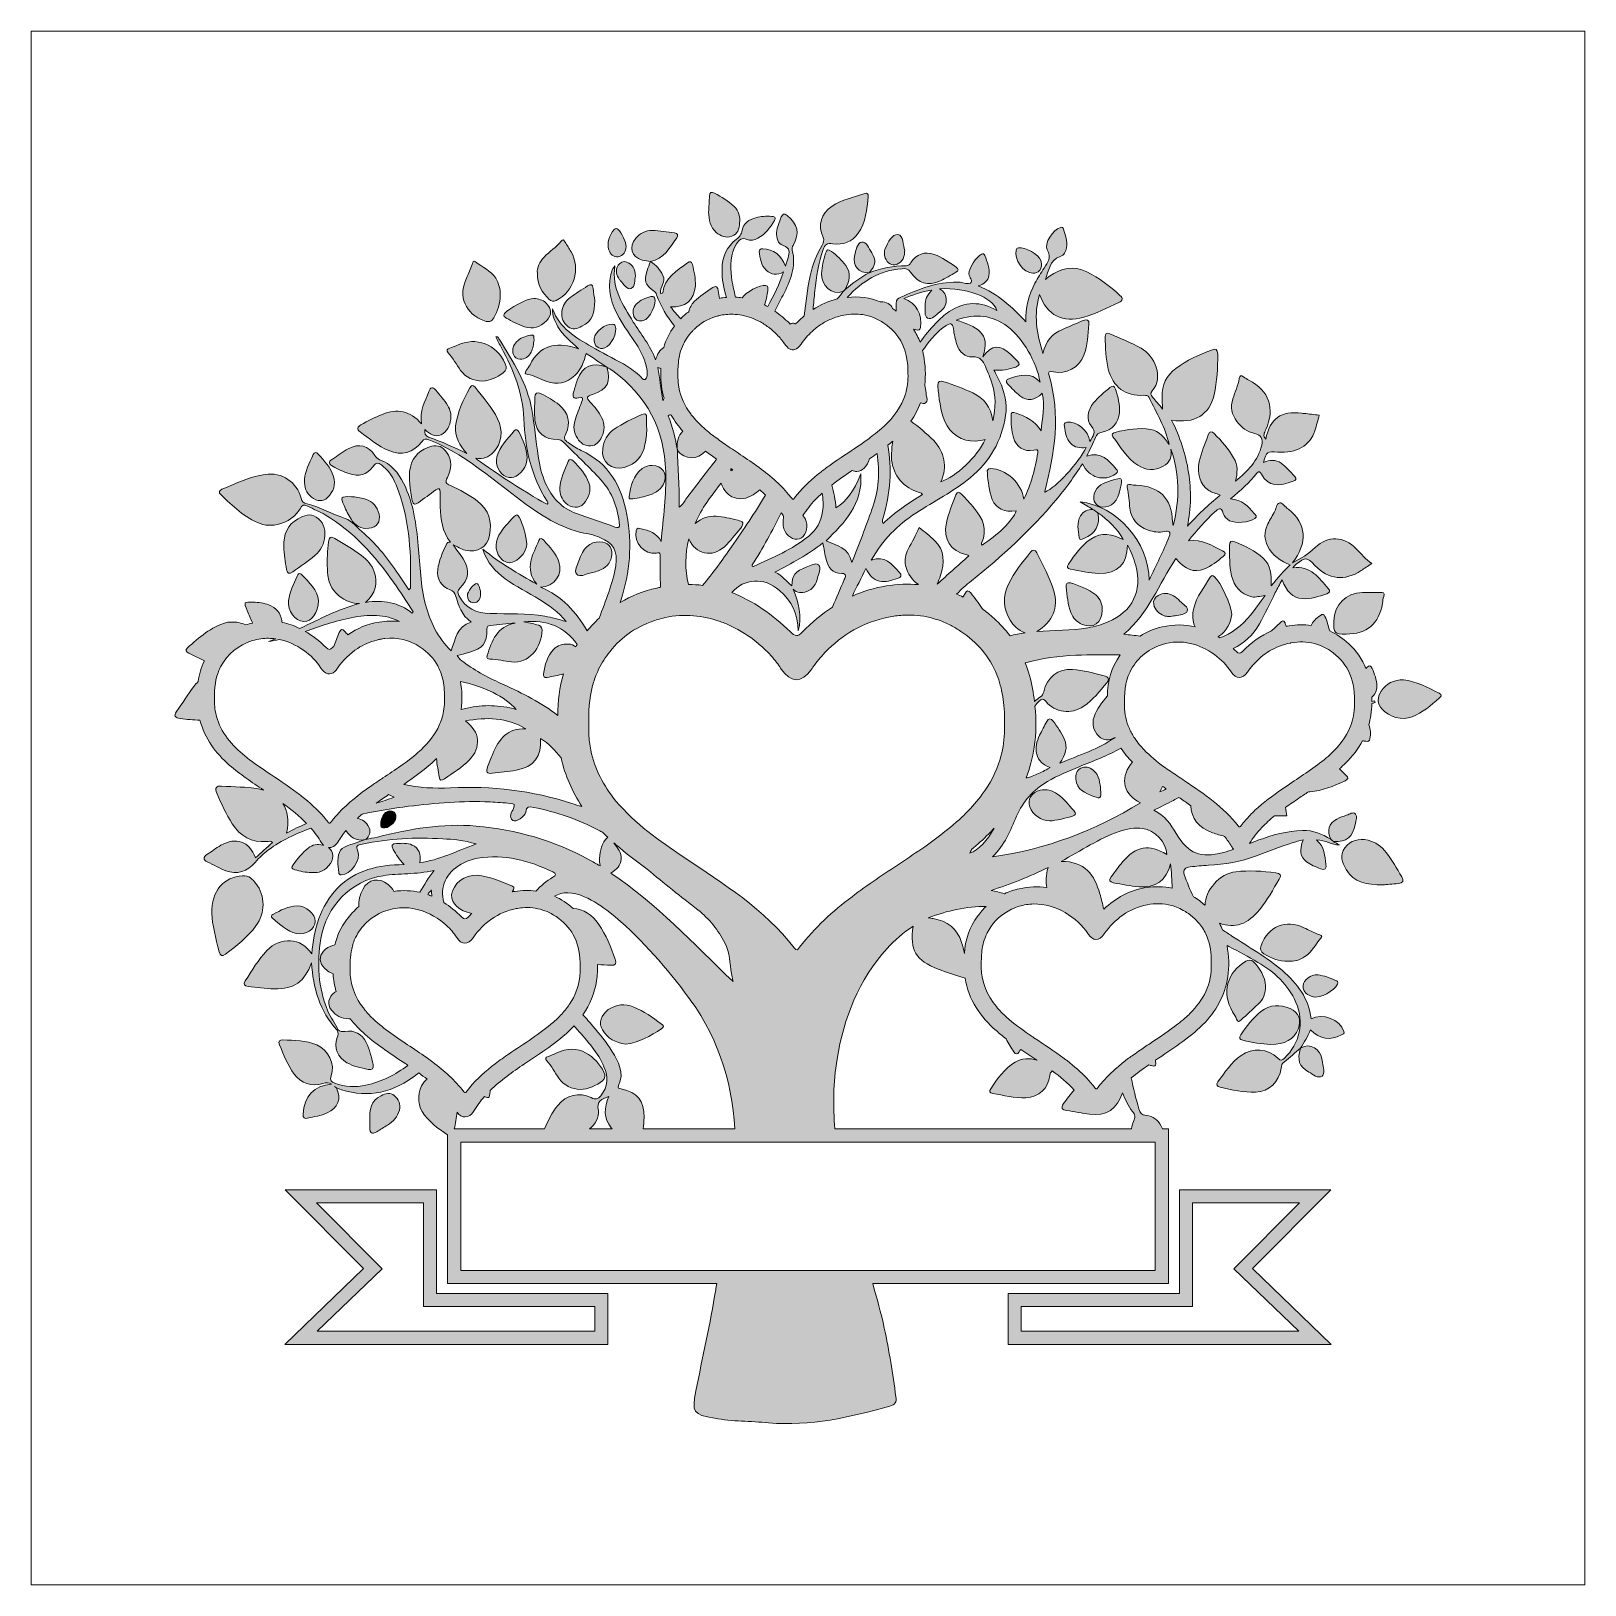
# Model space of a CAD drawing. Header units: inches. Extents: x 0 to 12, y -12 to 0.
import ezdxf

# ---------------------------------------------------------------- set-up
doc = ezdxf.new("R2010")
doc.units = ezdxf.units.IN
doc.header["$MEASUREMENT"] = 0
doc.layers.add('Layer 1', color=7, linetype='Continuous')

# ---------------------------------------------------------------- blocks, each defined once
blk = doc.blocks.new('block 2')
at = {"layer": 'Layer 1', "true_color": 0xffffff}
h = blk.add_hatch(color=7, dxfattribs=at)
h.dxf.hatch_style = 2
edge = h.paths.add_edge_path()
edge.add_spline(control_points=[(9.885, -7.629), (9.868, -7.471), (9.78, -7.356), (9.664, -7.256), (9.544, -7.152), (9.405, -7.076), (9.274, -6.989), (9.25, -6.973), (9.225, -6.957), (9.201, -6.94), (9.194, -6.923), (9.186, -6.906), (9.177, -6.889), (9.177, -6.889), (9.177, -6.889), (9.177, -6.889), (9.3, -6.932), (9.396, -6.899), (9.489, -6.783), (9.547, -6.711), (9.592, -6.63), (9.639, -6.55), (9.659, -6.518), (9.646, -6.505), (9.612, -6.501), (9.51, -6.487), (9.408, -6.481), (9.304, -6.492), (9.177, -6.505), (9.068, -6.638), (9.066, -6.751), (9.066, -6.751), (9.066, -6.751), (9.066, -6.751), (9.038, -6.725), (9.008, -6.703), (8.977, -6.685), (8.948, -6.63), (8.926, -6.572), (8.906, -6.513), (8.894, -6.476), (8.917, -6.458), (8.951, -6.455), (8.998, -6.449), (9.045, -6.445), (9.092, -6.442), (9.219, -6.434), (9.343, -6.418), (9.463, -6.369), (9.553, -6.332), (9.646, -6.302), (9.739, -6.269), (9.765, -6.26), (9.792, -6.254), (9.824, -6.246), (9.792, -6.327), (9.801, -6.377), (9.851, -6.415), (9.883, -6.44), (9.92, -6.455), (9.958, -6.469), (9.994, -6.482), (10.005, -6.468), (10, -6.434), (9.99, -6.369), (9.993, -6.301), (9.926, -6.247), (9.999, -6.248), (10.046, -6.287), (10.104, -6.285), (10.088, -6.277), (10.073, -6.268), (10.057, -6.259), (10.051, -6.253), (10.045, -6.247), (10.038, -6.241), (9.97, -6.202), (9.902, -6.171), (9.819, -6.173), (9.699, -6.177), (9.586, -6.209), (9.475, -6.249), (9.453, -6.257), (9.431, -6.266), (9.409, -6.274), (9.437, -6.23), (9.468, -6.189), (9.504, -6.151), (9.535, -6.119), (9.568, -6.089), (9.603, -6.061), (9.634, -6.062), (9.665, -6.06), (9.697, -6.06), (9.694, -6.039), (9.691, -6.018), (9.687, -5.996), (9.721, -5.972), (9.755, -5.948), (9.79, -5.925), (9.815, -5.908), (9.84, -5.891), (9.865, -5.875), (9.868, -5.875), (9.872, -5.875), (9.875, -5.874), (9.972, -5.868), (10.061, -5.831), (10.149, -5.789), (10.169, -5.779), (10.177, -5.766), (10.157, -5.748), (10.139, -5.731), (10.122, -5.714), (10.104, -5.698), (10.121, -5.683), (10.137, -5.668), (10.153, -5.652), (10.206, -5.6), (10.249, -5.543), (10.282, -5.48), (10.291, -5.482), (10.3, -5.484), (10.309, -5.485), (10.326, -5.487), (10.335, -5.484), (10.34, -5.465), (10.347, -5.429), (10.344, -5.392), (10.331, -5.359), (10.338, -5.334), (10.343, -5.308), (10.347, -5.282), (10.352, -5.253), (10.354, -5.223), (10.355, -5.194), (10.363, -5.191), (10.371, -5.187), (10.379, -5.185), (10.378, -5.18), (10.377, -5.176), (10.376, -5.172), (10.369, -5.174), (10.362, -5.175), (10.355, -5.177), (10.355, -5.166), (10.354, -5.156), (10.354, -5.145), (10.354, -5.145), (10.354, -5.145), (10.354, -5.145), (10.379, -5.124), (10.393, -5.095), (10.394, -5.058), (10.392, -5.009), (10.375, -4.965), (10.357, -4.922), (10.347, -4.9), (10.335, -4.895), (10.317, -4.914), (10.314, -4.917), (10.312, -4.92), (10.309, -4.923), (10.309, -4.923), (10.309, -4.923), (10.309, -4.923), (10.28, -4.85), (10.236, -4.786), (10.176, -4.732), (10.13, -4.69), (10.081, -4.657), (10.029, -4.633), (10.016, -4.596), (10.011, -4.555), (9.992, -4.52), (9.983, -4.502), (9.974, -4.502), (9.958, -4.513), (9.922, -4.535), (9.898, -4.562), (9.885, -4.591), (9.831, -4.583), (9.775, -4.584), (9.716, -4.593), (9.708, -4.594), (9.7, -4.595), (9.693, -4.597), (9.69, -4.588), (9.686, -4.579), (9.684, -4.57), (9.675, -4.545), (9.658, -4.557), (9.646, -4.569), (9.624, -4.59), (9.602, -4.611), (9.58, -4.632), (9.497, -4.668), (9.423, -4.722), (9.357, -4.789), (9.336, -4.811), (9.326, -4.809), (9.306, -4.789), (9.298, -4.782), (9.291, -4.775), (9.283, -4.768), (9.367, -4.728), (9.436, -4.668), (9.487, -4.579), (9.531, -4.5), (9.568, -4.417), (9.609, -4.336), (9.625, -4.305), (9.642, -4.274), (9.662, -4.238), (9.694, -4.329), (9.747, -4.378), (9.816, -4.383), (9.883, -4.387), (9.945, -4.366), (10.007, -4.346), (10.03, -4.338), (10.035, -4.324), (10.018, -4.305), (9.945, -4.225), (9.884, -4.126), (9.744, -4.144), (9.758, -4.13), (9.764, -4.124), (9.771, -4.118), (9.842, -4.061), (9.852, -4.061), (9.914, -4.126), (10.021, -4.236), (10.146, -4.25), (10.272, -4.166), (10.297, -4.149), (10.323, -4.133), (10.354, -4.113), (10.306, -4.079), (10.272, -4.037), (10.234, -3.998), (10.138, -3.9), (10.015, -3.893), (9.917, -3.989), (9.865, -4.04), (9.804, -4.072), (9.742, -4.106), (9.862, -3.953), (9.85, -3.8), (9.71, -3.693), (9.687, -3.676), (9.662, -3.641), (9.643, -3.644), (9.614, -3.648), (9.617, -3.693), (9.6, -3.719), (9.58, -3.751), (9.562, -3.784), (9.546, -3.819), (9.522, -3.871), (9.524, -3.924), (9.549, -3.976), (9.585, -4.052), (9.651, -4.092), (9.724, -4.123), (9.672, -4.167), (9.63, -4.22), (9.578, -4.283), (9.579, -4.195), (9.574, -4.126), (9.517, -4.072), (9.453, -4.013), (9.375, -3.978), (9.297, -3.944), (9.269, -3.932), (9.257, -3.942), (9.256, -3.973), (9.256, -4.051), (9.254, -4.129), (9.271, -4.206), (9.29, -4.29), (9.341, -4.347), (9.428, -4.369), (9.459, -4.377), (9.489, -4.361), (9.53, -4.36), (9.489, -4.415), (9.455, -4.463), (9.419, -4.508), (9.35, -4.594), (9.27, -4.654), (9.18, -4.686), (9.175, -4.683), (9.17, -4.68), (9.166, -4.677), (9.168, -4.676), (9.17, -4.675), (9.173, -4.673), (9.236, -4.632), (9.265, -4.569), (9.272, -4.505), (9.271, -4.435), (9.185, -4.254), (9.14, -4.214), (9.125, -4.2), (9.115, -4.203), (9.106, -4.218), (9.058, -4.295), (9.001, -4.368), (8.979, -4.457), (8.966, -4.508), (8.968, -4.558), (8.99, -4.601), (8.99, -4.601), (8.99, -4.601), (8.99, -4.601), (8.912, -4.582), (8.827, -4.581), (8.736, -4.601), (8.672, -4.616), (8.615, -4.639), (8.564, -4.672), (8.524, -4.668), (8.483, -4.663), (8.44, -4.658), (8.632, -4.496), (8.71, -4.268), (8.841, -4.074), (8.915, -4.162), (8.981, -4.185), (9.061, -4.153), (9.116, -4.131), (9.161, -4.094), (9.206, -4.058), (9.229, -4.04), (9.225, -4.025), (9.2, -4.013), (9.12, -3.975), (9.044, -3.923), (8.938, -3.937), (9.004, -3.853), (9.07, -3.782), (9.141, -3.714), (9.169, -3.688), (9.191, -3.669), (9.206, -3.725), (9.213, -3.75), (9.234, -3.767), (9.256, -3.781), (9.297, -3.805), (9.412, -3.795), (9.45, -3.765), (9.472, -3.748), (9.457, -3.736), (9.446, -3.725), (9.399, -3.672), (9.352, -3.617), (9.262, -3.613), (9.343, -3.546), (9.411, -3.486), (9.467, -3.414), (9.484, -3.392), (9.491, -3.405), (9.501, -3.422), (9.558, -3.524), (9.639, -3.515), (9.748, -3.477), (9.767, -3.47), (9.775, -3.458), (9.759, -3.44), (9.727, -3.403), (9.694, -3.367), (9.654, -3.338), (9.612, -3.306), (9.566, -3.311), (9.517, -3.332), (9.544, -3.245), (9.544, -3.245), (9.629, -3.251), (9.773, -3.261), (9.877, -3.202), (9.915, -3.086), (9.928, -3.046), (9.937, -3.006), (9.948, -2.966), (9.908, -2.962), (9.869, -2.957), (9.83, -2.953), (9.825, -2.952), (9.819, -2.952), (9.814, -2.952), (9.651, -2.932), (9.57, -2.99), (9.535, -3.151), (9.511, -3.126), (9.524, -3.103), (9.535, -3.078), (9.609, -2.914), (9.562, -2.779), (9.405, -2.695), (9.39, -2.688), (9.376, -2.68), (9.363, -2.671), (9.344, -2.657), (9.333, -2.66), (9.33, -2.683), (9.321, -2.737), (9.297, -2.787), (9.281, -2.839), (9.26, -2.903), (9.273, -2.961), (9.311, -3.014), (9.345, -3.062), (9.392, -3.094), (9.448, -3.107), (9.501, -3.12), (9.515, -3.151), (9.504, -3.198), (9.476, -3.319), (9.394, -3.4), (9.301, -3.476), (9.318, -3.412), (9.321, -3.353), (9.287, -3.295), (9.248, -3.225), (9.195, -3.165), (9.137, -3.109), (9.117, -3.089), (9.103, -3.086), (9.091, -3.118), (9.066, -3.186), (9.037, -3.253), (9.021, -3.324), (9, -3.415), (9.03, -3.502), (9.095, -3.548), (9.12, -3.566), (9.15, -3.569), (9.183, -3.584), (9.09, -3.66), (9.007, -3.737), (8.93, -3.824), (8.959, -3.684), (8.961, -3.547), (8.939, -3.408), (8.916, -3.269), (8.875, -3.135), (8.808, -3.005), (8.985, -3.034), (9.1, -2.964), (9.136, -2.809), (9.16, -2.706), (9.164, -2.6), (9.164, -2.495), (9.164, -2.458), (9.148, -2.45), (9.116, -2.463), (9.019, -2.5), (8.925, -2.542), (8.841, -2.605), (8.768, -2.66), (8.732, -2.734), (8.734, -2.825), (8.734, -2.853), (8.736, -2.88), (8.738, -2.919), (8.707, -2.882), (8.684, -2.854), (8.661, -2.827), (8.648, -2.811), (8.642, -2.796), (8.658, -2.778), (8.75, -2.674), (8.679, -2.508), (8.572, -2.449), (8.494, -2.407), (8.412, -2.373), (8.33, -2.337), (8.303, -2.325), (8.294, -2.335), (8.295, -2.362), (8.298, -2.445), (8.298, -2.529), (8.319, -2.611), (8.355, -2.749), (8.45, -2.821), (8.593, -2.813), (8.611, -2.813), (8.625, -2.812), (8.634, -2.83), (8.693, -2.948), (8.759, -3.063), (8.79, -3.194), (8.753, -3.141), (8.714, -3.089), (8.647, -3.077), (8.554, -3.061), (8.463, -3.076), (8.373, -3.099), (8.356, -3.103), (8.34, -3.112), (8.355, -3.133), (8.412, -3.212), (8.463, -3.298), (8.546, -3.353), (8.607, -3.393), (8.676, -3.398), (8.742, -3.361), (8.795, -3.332), (8.812, -3.286), (8.803, -3.228), (8.869, -3.418), (8.873, -3.609), (8.821, -3.818), (8.817, -3.798), (8.816, -3.794), (8.816, -3.789), (8.807, -3.606), (8.716, -3.516), (8.534, -3.507), (8.52, -3.507), (8.505, -3.505), (8.491, -3.502), (8.469, -3.498), (8.46, -3.504), (8.466, -3.527), (8.478, -3.579), (8.48, -3.631), (8.486, -3.684), (8.495, -3.77), (8.546, -3.825), (8.626, -3.854), (8.667, -3.869), (8.71, -3.874), (8.754, -3.865), (8.785, -3.858), (8.805, -3.864), (8.789, -3.904), (8.745, -4.016), (8.689, -4.123), (8.634, -4.24), (8.634, -3.948), (8.383, -3.663), (8.101, -3.636), (8.139, -3.658), (8.17, -3.676), (8.2, -3.694), (8.213, -3.702), (8.226, -3.711), (8.239, -3.72), (8.239, -3.72), (8.239, -3.72), (8.239, -3.72), (8.318, -3.776), (8.387, -3.841), (8.435, -3.926), (8.435, -3.926), (8.435, -3.926), (8.435, -3.926), (8.351, -3.888), (8.267, -3.864), (8.183, -3.923), (8.11, -3.974), (8.06, -4.045), (8.011, -4.117), (7.997, -4.138), (8.002, -4.15), (8.027, -4.155), (8.1, -4.168), (8.172, -4.187), (8.247, -4.188), (8.393, -4.19), (8.467, -4.117), (8.467, -3.971), (8.496, -4.019), (8.516, -4.071), (8.531, -4.126), (8.584, -4.323), (8.506, -4.483), (8.317, -4.563), (8.267, -4.585), (8.215, -4.599), (8.161, -4.608), (8.031, -4.633), (7.899, -4.626), (7.766, -4.637), (7.889, -4.564), (7.937, -4.452), (7.898, -4.322), (7.867, -4.219), (7.815, -4.124), (7.767, -4.029), (7.752, -4.001), (7.737, -4.002), (7.718, -4.025), (7.654, -4.102), (7.594, -4.181), (7.548, -4.271), (7.499, -4.367), (7.508, -4.46), (7.562, -4.55), (7.587, -4.591), (7.618, -4.624), (7.677, -4.648), (7.636, -4.652), (7.597, -4.66), (7.56, -4.671), (7.524, -4.623), (7.483, -4.578), (7.437, -4.536), (7.407, -4.509), (7.376, -4.483), (7.344, -4.46), (7.318, -4.417), (7.288, -4.378), (7.257, -4.339), (7.238, -4.317), (7.226, -4.319), (7.213, -4.344), (7.208, -4.353), (7.203, -4.362), (7.198, -4.371), (7.181, -4.362), (7.165, -4.355), (7.148, -4.348), (7.183, -4.312), (7.222, -4.278), (7.263, -4.245), (7.498, -4.057), (7.72, -3.853), (7.915, -3.622), (7.989, -3.534), (8.056, -3.44), (8.12, -3.341), (8.167, -3.45), (8.289, -3.484), (8.379, -3.418), (8.397, -3.405), (8.391, -3.394), (8.381, -3.383), (8.322, -3.317), (8.267, -3.241), (8.153, -3.284), (8.178, -3.23), (8.2, -3.185), (8.22, -3.138), (8.231, -3.115), (8.244, -3.103), (8.271, -3.098), (8.346, -3.085), (8.401, -3.022), (8.405, -2.947), (8.409, -2.885), (8.395, -2.825), (8.375, -2.766), (8.367, -2.741), (8.354, -2.735), (8.332, -2.753), (8.287, -2.79), (8.242, -2.827), (8.205, -2.872), (8.161, -2.924), (8.147, -3.005), (8.186, -3.048), (8.23, -3.097), (8.203, -3.127), (8.177, -3.17), (8.167, -3.083), (8.076, -3.012), (7.998, -3.021), (7.977, -3.024), (7.978, -3.037), (7.98, -3.053), (7.986, -3.1), (7.994, -3.147), (8.027, -3.183), (8.058, -3.218), (8.102, -3.221), (8.147, -3.216), (8.089, -3.337), (7.916, -3.525), (7.831, -3.56), (7.83, -3.559), (7.828, -3.557), (7.828, -3.556), (7.907, -3.26), (7.951, -2.963), (7.862, -2.661), (7.852, -2.628), (7.864, -2.625), (7.895, -2.632), (7.991, -2.655), (8.096, -2.598), (8.131, -2.504), (8.161, -2.427), (8.162, -2.345), (8.169, -2.263), (8.172, -2.23), (8.155, -2.222), (8.125, -2.235), (8.072, -2.258), (8.019, -2.281), (7.966, -2.304), (7.888, -2.338), (7.835, -2.393), (7.814, -2.489), (7.765, -2.333), (7.741, -2.189), (7.789, -2.034), (7.845, -2.195), (7.97, -2.258), (8.129, -2.21), (8.223, -2.181), (8.312, -2.139), (8.4, -2.096), (8.43, -2.081), (8.438, -2.066), (8.409, -2.041), (8.331, -1.97), (8.248, -1.906), (8.153, -1.859), (8.049, -1.809), (7.955, -1.831), (7.865, -1.892), (7.854, -1.9), (7.844, -1.91), (7.833, -1.918), (7.861, -1.852), (7.863, -1.77), (7.948, -1.741), (7.977, -1.732), (7.991, -1.702), (7.996, -1.673), (8.005, -1.623), (7.987, -1.576), (7.974, -1.529), (7.971, -1.517), (7.963, -1.512), (7.949, -1.516), (7.893, -1.532), (7.82, -1.642), (7.848, -1.689), (7.882, -1.75), (7.852, -1.786), (7.823, -1.83), (7.798, -1.867), (7.775, -1.907), (7.753, -1.947), (7.705, -2.039), (7.68, -2.137), (7.683, -2.245), (7.577, -2.132), (7.468, -2.031), (7.315, -1.968), (7.363, -1.952), (7.389, -1.928), (7.397, -1.89), (7.409, -1.833), (7.384, -1.783), (7.365, -1.732), (7.361, -1.721), (7.352, -1.718), (7.339, -1.723), (7.301, -1.739), (7.242, -1.834), (7.243, -1.875), (7.244, -1.901), (7.279, -1.929), (7.254, -1.946), (7.238, -1.958), (7.202, -1.943), (7.176, -1.94), (7.168, -1.94), (7.161, -1.94), (7.154, -1.94), (6.997, -1.936), (6.855, -1.993), (6.716, -2.055), (6.695, -2.064), (6.682, -2.071), (6.681, -2.105), (6.679, -2.126), (6.68, -2.145), (6.682, -2.163), (6.673, -2.155), (6.663, -2.148), (6.653, -2.142), (6.64, -2.11), (6.607, -2.091), (6.562, -2.091), (6.562, -2.091), (6.559, -2.091), (6.559, -2.091), (6.559, -2.091), (6.558, -2.091), (6.558, -2.091), (6.479, -2.059), (6.393, -2.047), (6.303, -2.057), (6.416, -1.932), (6.553, -1.848), (6.727, -1.835), (6.753, -1.833), (6.774, -1.835), (6.792, -1.861), (6.854, -1.951), (6.922, -1.971), (7.022, -1.928), (7.064, -1.91), (7.102, -1.885), (7.142, -1.863), (7.164, -1.851), (7.164, -1.837), (7.143, -1.822), (7.089, -1.785), (7.035, -1.748), (6.974, -1.725), (6.902, -1.699), (6.837, -1.722), (6.795, -1.787), (6.785, -1.801), (6.779, -1.814), (6.758, -1.813), (6.659, -1.809), (6.565, -1.834), (6.472, -1.866), (6.472, -1.866), (6.471, -1.866), (6.471, -1.866), (6.406, -1.903), (6.344, -1.945), (6.288, -1.996), (6.288, -1.996), (6.274, -2.009), (6.274, -2.009), (6.258, -2.029), (6.242, -2.049), (6.226, -2.069), (6.159, -2.085), (6.097, -2.113), (6.039, -2.15), (6.043, -2.102), (6.048, -2.054), (6.053, -2.006), (6.064, -1.898), (6.081, -1.79), (6.117, -1.687), (6.13, -1.65), (6.145, -1.634), (6.192, -1.642), (6.27, -1.655), (6.342, -1.627), (6.388, -1.561), (6.447, -1.477), (6.456, -1.376), (6.465, -1.276), (6.467, -1.256), (6.457, -1.249), (6.439, -1.255), (6.353, -1.283), (6.263, -1.301), (6.186, -1.352), (6.1, -1.409), (6.074, -1.499), (6.116, -1.593), (6.127, -1.617), (6.12, -1.634), (6.109, -1.653), (6.066, -1.727), (6.036, -1.807), (6.017, -1.891), (5.995, -1.993), (5.983, -2.096), (5.971, -2.2), (5.95, -2.218), (5.929, -2.237), (5.909, -2.257), (5.907, -2.259), (5.905, -2.261), (5.904, -2.262), (5.902, -2.261), (5.9, -2.259), (5.898, -2.258), (5.885, -2.251), (5.874, -2.255), (5.863, -2.263), (5.861, -2.261), (5.859, -2.259), (5.857, -2.257), (5.821, -2.222), (5.784, -2.191), (5.745, -2.164), (5.764, -2.122), (5.785, -2.081), (5.807, -2.04), (5.864, -1.931), (5.911, -1.82), (5.878, -1.692), (5.874, -1.679), (5.879, -1.668), (5.885, -1.656), (5.938, -1.562), (5.922, -1.492), (5.838, -1.424), (5.816, -1.406), (5.804, -1.411), (5.794, -1.435), (5.778, -1.474), (5.762, -1.513), (5.758, -1.555), (5.755, -1.598), (5.766, -1.642), (5.807, -1.656), (5.867, -1.675), (5.857, -1.711), (5.846, -1.752), (5.841, -1.772), (5.833, -1.792), (5.825, -1.816), (5.802, -1.735), (5.729, -1.681), (5.65, -1.682), (5.635, -1.682), (5.622, -1.686), (5.624, -1.702), (5.63, -1.754), (5.636, -1.808), (5.677, -1.847), (5.715, -1.882), (5.761, -1.889), (5.81, -1.859), (5.782, -1.955), (5.735, -2.041), (5.689, -2.128), (5.68, -2.124), (5.672, -2.119), (5.663, -2.114), (5.678, -2.081), (5.682, -2.041), (5.691, -2.005), (5.688, -1.988), (5.699, -1.968), (5.673, -1.964), (5.631, -1.958), (5.514, -2.019), (5.492, -2.06), (5.492, -2.06), (5.492, -2.06), (5.492, -2.06), (5.475, -2.057), (5.458, -2.056), (5.441, -2.055), (5.427, -2.005), (5.416, -1.953), (5.41, -1.9), (5.399, -1.812), (5.397, -1.722), (5.449, -1.642), (5.468, -1.613), (5.488, -1.591), (5.528, -1.609), (5.556, -1.621), (5.586, -1.614), (5.613, -1.6), (5.671, -1.569), (5.707, -1.517), (5.742, -1.463), (5.758, -1.438), (5.737, -1.432), (5.717, -1.431), (5.677, -1.428), (5.636, -1.43), (5.598, -1.441), (5.546, -1.455), (5.502, -1.482), (5.492, -1.538), (5.486, -1.57), (5.472, -1.59), (5.447, -1.608), (5.371, -1.666), (5.338, -1.744), (5.336, -1.839), (5.335, -1.916), (5.348, -1.987), (5.37, -2.057), (5.352, -2.058), (5.335, -2.06), (5.317, -2.064), (5.314, -2.044), (5.31, -2.024), (5.307, -2.004), (5.303, -1.978), (5.292, -1.962), (5.264, -1.981), (5.214, -2.015), (5.164, -2.047), (5.122, -2.089), (5.099, -2.112), (5.085, -2.138), (5.079, -2.167), (5.057, -2.183), (5.036, -2.202), (5.017, -2.222), (4.989, -2.192), (4.963, -2.161), (4.938, -2.129), (5.051, -2.138), (5.123, -2.077), (5.13, -1.968), (5.133, -1.912), (5.121, -1.857), (5.107, -1.802), (5.1, -1.777), (5.088, -1.775), (5.069, -1.79), (4.986, -1.851), (4.893, -1.904), (4.879, -2.021), (4.879, -2.023), (4.873, -2.023), (4.862, -2.027), (4.853, -1.977), (4.905, -1.936), (4.88, -1.887), (4.857, -1.843), (4.827, -1.806), (4.784, -1.78), (4.775, -1.803), (4.765, -1.826), (4.758, -1.85), (4.732, -1.933), (4.738, -1.954), (4.808, -2.006), (4.819, -2.014), (4.826, -2.024), (4.83, -2.036), (4.862, -2.126), (4.911, -2.205), (4.97, -2.278), (4.969, -2.278), (4.969, -2.279), (4.968, -2.279), (4.93, -2.331), (4.903, -2.386), (4.886, -2.444), (4.858, -2.463), (4.835, -2.492), (4.823, -2.539), (4.782, -2.426), (4.709, -2.341), (4.651, -2.247), (4.572, -2.118), (4.484, -1.992), (4.508, -1.813), (4.495, -1.833), (4.49, -1.838), (4.488, -1.844), (4.484, -1.856), (4.479, -1.868), (4.477, -1.881), (4.45, -2.001), (4.484, -2.112), (4.541, -2.215), (4.58, -2.284), (4.629, -2.348), (4.672, -2.415), (4.715, -2.479), (4.748, -2.547), (4.757, -2.624), (4.76, -2.648), (4.762, -2.679), (4.742, -2.69), (4.722, -2.702), (4.713, -2.67), (4.698, -2.659), (4.659, -2.626), (4.618, -2.596), (4.574, -2.571), (4.493, -2.526), (4.41, -2.484), (4.33, -2.438), (4.206, -2.367), (4.08, -2.295), (4.028, -2.146), (4.023, -2.198), (4.045, -2.241), (4.069, -2.283), (4.107, -2.353), (4.172, -2.399), (4.227, -2.453), (4.217, -2.45), (4.207, -2.447), (4.196, -2.444), (4.054, -2.401), (3.926, -2.426), (3.854, -2.577), (3.846, -2.593), (3.834, -2.607), (3.824, -2.622), (3.812, -2.638), (3.812, -2.649), (3.834, -2.652), (3.887, -2.66), (3.933, -2.687), (3.982, -2.705), (4.063, -2.734), (4.135, -2.718), (4.199, -2.661), (4.249, -2.615), (4.27, -2.553), (4.287, -2.49), (4.341, -2.525), (4.394, -2.561), (4.446, -2.596), (4.446, -2.596), (4.446, -2.596), (4.446, -2.596), (4.447, -2.596), (4.447, -2.596), (4.447, -2.596), (4.447, -2.596), (4.446, -2.596), (4.446, -2.596), (4.462, -2.605), (4.478, -2.613), (4.492, -2.624), (4.757, -2.816), (4.891, -3.078), (4.901, -3.403), (4.907, -3.581), (4.882, -3.757), (4.866, -3.943), (4.832, -3.872), (4.77, -3.859), (4.711, -3.843), (4.695, -3.839), (4.679, -3.834), (4.673, -3.859), (4.651, -3.949), (4.737, -4.046), (4.829, -4.031), (4.846, -4.028), (4.858, -4.023), (4.858, -4.046), (4.858, -4.129), (4.856, -4.211), (4.862, -4.295), (4.853, -4.296), (4.843, -4.298), (4.833, -4.301), (4.729, -4.324), (4.635, -4.362), (4.549, -4.413), (4.549, -4.413), (4.554, -4.397), (4.554, -4.397), (4.626, -4.18), (4.643, -3.961), (4.602, -3.736), (4.561, -3.515), (4.463, -3.337), (4.249, -3.239), (4.213, -3.223), (4.18, -3.199), (4.147, -3.177), (4.122, -3.161), (4.111, -3.145), (4.129, -3.111), (4.171, -3.029), (4.149, -2.945), (4.078, -2.887), (4.035, -2.852), (3.988, -2.826), (3.939, -2.801), (3.906, -2.785), (3.891, -2.796), (3.89, -2.831), (3.89, -2.889), (3.886, -2.947), (3.891, -3.005), (3.9, -3.101), (3.967, -3.156), (4.067, -3.155), (4.086, -3.155), (4.098, -3.162), (4.111, -3.174), (4.202, -3.265), (4.295, -3.354), (4.384, -3.447), (4.476, -3.543), (4.527, -3.66), (4.541, -3.792), (4.543, -3.811), (4.555, -3.846), (4.509, -3.83), (4.41, -3.795), (4.31, -3.761), (4.211, -3.726), (4.096, -3.685), (4.022, -3.602), (3.974, -3.493), (3.945, -3.426), (3.926, -3.356), (3.916, -3.284), (3.9, -3.163), (3.888, -3.042), (3.867, -2.923), (3.832, -2.722), (3.723, -2.553), (3.617, -2.383), (3.612, -2.374), (3.61, -2.359), (3.588, -2.361), (3.604, -2.391), (3.618, -2.418), (3.632, -2.445), (3.724, -2.617), (3.798, -2.793), (3.806, -2.994), (3.814, -3.22), (3.862, -3.437), (3.986, -3.631), (3.99, -3.638), (3.997, -3.646), (3.986, -3.654), (3.917, -3.626), (3.485, -3.348), (3.434, -3.299), (3.493, -3.307), (3.531, -3.294), (3.571, -3.252), (3.634, -3.187), (3.648, -3.085), (3.603, -2.994), (3.559, -2.904), (3.491, -2.829), (3.429, -2.751), (3.413, -2.73), (3.401, -2.733), (3.389, -2.754), (3.338, -2.847), (3.293, -2.942), (3.279, -3.048), (3.268, -3.134), (3.311, -3.2), (3.365, -3.262), (3.267, -3.215), (3.171, -3.17), (3.069, -3.136), (3.043, -3.127), (3.04, -3.105), (3.04, -3.076), (3.079, -3.113), (3.118, -3.14), (3.166, -3.117), (3.214, -3.094), (3.234, -3.049), (3.241, -2.998), (3.246, -2.96), (3.237, -2.926), (3.218, -2.893), (3.193, -2.849), (3.158, -2.812), (3.125, -2.773), (3.101, -2.743), (3.084, -2.751), (3.072, -2.784), (3.042, -2.861), (2.998, -2.935), (3.015, -3.032), (2.925, -2.931), (2.827, -2.912), (2.713, -2.96), (2.655, -2.983), (2.6, -3.01), (2.547, -3.041), (2.521, -3.056), (2.512, -3.072), (2.541, -3.094), (2.611, -3.148), (2.681, -3.204), (2.763, -3.24), (2.859, -3.283), (2.955, -3.257), (3.017, -3.171), (3.034, -3.147), (3.05, -3.147), (3.072, -3.156), (3.14, -3.183), (3.205, -3.215), (3.267, -3.252), (3.462, -3.366), (3.632, -3.515), (3.813, -3.648), (3.963, -3.756), (4.117, -3.853), (4.304, -3.883), (4.334, -3.888), (4.364, -3.899), (4.392, -3.911), (4.498, -3.953), (4.532, -4.016), (4.515, -4.129), (4.493, -4.269), (4.436, -4.398), (4.387, -4.534), (4.355, -4.564), (4.324, -4.597), (4.295, -4.632), (4.208, -4.485), (4.103, -4.365), (3.933, -4.295), (4.045, -4.291), (4.109, -4.194), (4.077, -4.1), (4.054, -4.034), (4.006, -3.983), (3.959, -3.932), (3.947, -3.919), (3.931, -3.91), (3.921, -3.934), (3.879, -4.041), (3.804, -4.146), (3.906, -4.272), (3.759, -4.186), (3.622, -4.111), (3.489, -4.001), (3.522, -4.109), (3.587, -4.173), (3.661, -4.229), (3.744, -4.291), (3.838, -4.336), (3.926, -4.39), (4.001, -4.435), (4.072, -4.484), (4.132, -4.56), (4.073, -4.543), (4.021, -4.528), (3.968, -4.519), (3.827, -4.497), (3.686, -4.501), (3.545, -4.498), (3.439, -4.497), (3.354, -4.458), (3.304, -4.359), (3.293, -4.337), (3.291, -4.323), (3.312, -4.303), (3.383, -4.233), (3.39, -4.162), (3.337, -4.077), (3.314, -4.039), (3.285, -4.004), (3.259, -3.967), (3.291, -3.98), (3.318, -4.001), (3.353, -4.009), (3.447, -4.031), (3.523, -3.987), (3.541, -3.894), (3.56, -3.788), (3.537, -3.697), (3.446, -3.628), (3.382, -3.58), (3.311, -3.543), (3.238, -3.51), (3.205, -3.495), (3.195, -3.483), (3.215, -3.447), (3.25, -3.382), (3.253, -3.315), (3.208, -3.252), (3.18, -3.213), (3.141, -3.193), (3.094, -3.206), (3.01, -3.23), (2.949, -3.279), (2.929, -3.369), (2.91, -3.457), (2.93, -3.542), (2.943, -3.628), (2.949, -3.661), (2.967, -3.659), (2.989, -3.642), (3.035, -3.61), (3.081, -3.578), (3.126, -3.544), (3.148, -3.529), (3.159, -3.531), (3.159, -3.56), (3.16, -3.598), (3.159, -3.636), (3.16, -3.674), (3.164, -3.771), (3.174, -3.866), (3.238, -3.946), (3.237, -3.946), (3.236, -3.946), (3.235, -3.946), (3.222, -3.946), (3.213, -3.952), (3.207, -3.964), (3.179, -4.027), (3.149, -4.09), (3.14, -4.159), (3.13, -4.229), (3.169, -4.293), (3.237, -4.316), (3.261, -4.325), (3.272, -4.338), (3.279, -4.36), (3.301, -4.435), (3.323, -4.51), (3.398, -4.564), (3.286, -4.598), (3.278, -4.697), (3.243, -4.785), (3.14, -4.683), (3.081, -4.563), (3.046, -4.429), (3.008, -4.281), (3.004, -4.128), (2.99, -3.976), (2.975, -3.81), (2.953, -3.644), (2.877, -3.492), (2.836, -3.41), (2.781, -3.342), (2.692, -3.31), (2.675, -3.304), (2.666, -3.292), (2.656, -3.278), (2.606, -3.201), (2.532, -3.181), (2.45, -3.226), (2.407, -3.249), (2.368, -3.279), (2.327, -3.305), (2.29, -3.329), (2.301, -3.345), (2.332, -3.362), (2.372, -3.384), (2.412, -3.404), (2.455, -3.418), (2.531, -3.442), (2.593, -3.428), (2.639, -3.364), (2.668, -3.325), (2.689, -3.334), (2.717, -3.359), (2.78, -3.413), (2.815, -3.484), (2.841, -3.56), (2.923, -3.801), (2.938, -4.05), (2.929, -4.301), (2.929, -4.305), (2.924, -4.309), (2.918, -4.316), (2.889, -4.273), (2.862, -4.233), (2.835, -4.192), (2.759, -4.078), (2.675, -3.972), (2.572, -3.881), (2.524, -3.84), (2.481, -3.782), (2.425, -3.763), (2.326, -3.729), (2.233, -3.677), (2.131, -3.651), (2.107, -3.645), (2.092, -3.635), (2.085, -3.606), (2.055, -3.485), (1.935, -3.404), (1.808, -3.424), (1.69, -3.442), (1.583, -3.492), (1.474, -3.539), (1.452, -3.548), (1.447, -3.563), (1.465, -3.58), (1.557, -3.668), (1.648, -3.758), (1.77, -3.804), (1.877, -3.844), (2.023, -3.789), (2.077, -3.689), (2.093, -3.658), (2.109, -3.656), (2.136, -3.669), (2.181, -3.692), (2.229, -3.711), (2.272, -3.736), (2.491, -3.866), (2.654, -4.052), (2.799, -4.256), (2.853, -4.33), (2.901, -4.408), (2.951, -4.485), (2.949, -4.488), (2.945, -4.492), (2.943, -4.495), (2.839, -4.413), (2.721, -4.39), (2.583, -4.412), (2.664, -4.341), (2.679, -4.264), (2.65, -4.176), (2.632, -4.123), (2.595, -4.083), (2.551, -4.049), (2.486, -4), (2.415, -3.96), (2.345, -3.918), (2.31, -3.898), (2.303, -3.912), (2.298, -3.945), (2.286, -4.014), (2.287, -4.083), (2.288, -4.152), (2.289, -4.222), (2.304, -4.29), (2.356, -4.341), (2.406, -4.389), (2.464, -4.422), (2.537, -4.421), (2.374, -4.464), (2.226, -4.542), (2.075, -4.613), (2.032, -4.592), (1.986, -4.576), (1.939, -4.567), (1.939, -4.567), (1.939, -4.567), (1.938, -4.567), (1.938, -4.562), (1.938, -4.556), (1.936, -4.551), (1.925, -4.494), (1.894, -4.452), (1.837, -4.432), (1.798, -4.418), (1.757, -4.411), (1.715, -4.411), (1.642, -4.408), (1.642, -4.408), (1.669, -4.475), (1.682, -4.508), (1.694, -4.541), (1.711, -4.571), (1.711, -4.571), (1.711, -4.571), (1.711, -4.571), (1.71, -4.572), (1.709, -4.572), (1.708, -4.572), (1.691, -4.576), (1.675, -4.58), (1.659, -4.586), (1.624, -4.571), (1.586, -4.562), (1.54, -4.564), (1.537, -4.564), (1.522, -4.563), (1.509, -4.567), (1.389, -4.603), (1.297, -4.682), (1.207, -4.764), (1.186, -4.782), (1.199, -4.795), (1.218, -4.804), (1.259, -4.824), (1.299, -4.844), (1.339, -4.863), (1.314, -4.914), (1.298, -4.968), (1.29, -5.024), (1.279, -5.035), (1.267, -5.048), (1.257, -5.062), (1.211, -5.124), (1.169, -5.19), (1.124, -5.254), (1.096, -5.293), (1.117, -5.303), (1.152, -5.309), (1.203, -5.317), (1.253, -5.32), (1.304, -5.321), (1.341, -5.461), (1.426, -5.577), (1.531, -5.668), (1.614, -5.74), (1.705, -5.801), (1.796, -5.862), (1.783, -5.859), (1.77, -5.855), (1.757, -5.853), (1.662, -5.834), (1.565, -5.839), (1.47, -5.831), (1.428, -5.827), (1.419, -5.847), (1.435, -5.885), (1.468, -5.967), (1.506, -6.047), (1.554, -6.122), (1.616, -6.221), (1.703, -6.267), (1.819, -6.259), (1.833, -6.258), (1.85, -6.251), (1.864, -6.266), (1.82, -6.307), (1.777, -6.345), (1.734, -6.384), (1.682, -6.257), (1.585, -6.222), (1.466, -6.288), (1.428, -6.309), (1.394, -6.336), (1.358, -6.36), (1.328, -6.38), (1.328, -6.399), (1.361, -6.416), (1.408, -6.439), (1.454, -6.465), (1.503, -6.484), (1.588, -6.517), (1.673, -6.491), (1.731, -6.42), (1.762, -6.384), (1.796, -6.352), (1.834, -6.323), (1.934, -6.248), (2.046, -6.197), (2.161, -6.156), (2.191, -6.19), (2.219, -6.228), (2.243, -6.268), (2.248, -6.276), (2.253, -6.283), (2.259, -6.288), (2.259, -6.288), (2.259, -6.288), (2.26, -6.288), (2.257, -6.288), (2.255, -6.287), (2.253, -6.287), (2.213, -6.277), (2.173, -6.283), (2.14, -6.31), (2.095, -6.347), (2.058, -6.392), (2.023, -6.438), (2.008, -6.458), (2.012, -6.47), (2.036, -6.477), (2.078, -6.489), (2.121, -6.498), (2.165, -6.499), (2.184, -6.498), (2.205, -6.499), (2.224, -6.495), (2.276, -6.484), (2.332, -6.421), (2.331, -6.371), (2.33, -6.341), (2.317, -6.319), (2.297, -6.305), (2.324, -6.308), (2.351, -6.293), (2.37, -6.263), (2.389, -6.232), (2.41, -6.201), (2.432, -6.173), (2.464, -6.224), (2.508, -6.259), (2.581, -6.244), (2.543, -6.257), (2.505, -6.271), (2.466, -6.283), (2.393, -6.306), (2.371, -6.334), (2.369, -6.41), (2.369, -6.439), (2.374, -6.468), (2.376, -6.497), (2.377, -6.509), (2.382, -6.517), (2.396, -6.517), (2.466, -6.518), (2.552, -6.399), (2.523, -6.333), (2.504, -6.289), (2.524, -6.286), (2.556, -6.279), (2.762, -6.236), (2.97, -6.225), (3.179, -6.238), (3.26, -6.242), (3.343, -6.248), (3.437, -6.278), (3.284, -6.333), (3.152, -6.402), (3.002, -6.423), (3.016, -6.358), (2.994, -6.309), (2.944, -6.286), (2.905, -6.267), (2.863, -6.274), (2.821, -6.274), (2.787, -6.275), (2.78, -6.29), (2.796, -6.32), (2.818, -6.359), (2.843, -6.396), (2.88, -6.437), (2.682, -6.438), (2.505, -6.478), (2.366, -6.62), (2.23, -6.759), (2.186, -6.937), (2.167, -7.126), (2.086, -7.001), (1.926, -6.99), (1.821, -7.101), (1.755, -7.171), (1.705, -7.254), (1.654, -7.336), (1.636, -7.364), (1.647, -7.375), (1.676, -7.378), (1.742, -7.385), (1.809, -7.396), (1.876, -7.397), (2.033, -7.4), (2.113, -7.342), (2.166, -7.195), (2.178, -7.389), (2.229, -7.568), (2.363, -7.716), (2.363, -7.716), (2.363, -7.717), (2.363, -7.717), (2.376, -7.735), (2.37, -7.753), (2.363, -7.773), (2.337, -7.849), (2.368, -7.929), (2.439, -7.967), (2.49, -7.995), (2.547, -8.008), (2.604, -8.019), (2.634, -8.025), (2.649, -8.014), (2.641, -7.981), (2.628, -7.923), (2.615, -7.865), (2.589, -7.811), (2.556, -7.745), (2.497, -7.714), (2.424, -7.725), (2.401, -7.729), (2.385, -7.727), (2.37, -7.71), (2.345, -7.662), (2.313, -7.618), (2.292, -7.568), (2.218, -7.386), (2.205, -7.199), (2.238, -7.007), (2.28, -6.759), (2.471, -6.562), (2.718, -6.523), (2.842, -6.503), (2.97, -6.515), (3.113, -6.482), (3.07, -6.537), (3.033, -6.594), (3.003, -6.651), (2.94, -6.637), (2.873, -6.634), (2.802, -6.644), (2.802, -6.644), (2.802, -6.644), (2.802, -6.644), (2.791, -6.624), (2.776, -6.607), (2.757, -6.591), (2.687, -6.533), (2.603, -6.548), (2.561, -6.629), (2.539, -6.672), (2.527, -6.716), (2.532, -6.761), (2.497, -6.79), (2.465, -6.824), (2.437, -6.863), (2.391, -6.923), (2.362, -6.989), (2.347, -7.058), (2.322, -7.061), (2.297, -7.072), (2.275, -7.09), (2.228, -7.128), (2.22, -7.181), (2.255, -7.224), (2.276, -7.251), (2.302, -7.269), (2.333, -7.28), (2.335, -7.328), (2.343, -7.374), (2.356, -7.417), (2.353, -7.419), (2.349, -7.421), (2.346, -7.423), (2.296, -7.459), (2.284, -7.515), (2.319, -7.56), (2.352, -7.603), (2.396, -7.625), (2.455, -7.629), (2.458, -7.629), (2.461, -7.629), (2.465, -7.628), (2.498, -7.672), (2.537, -7.712), (2.579, -7.748), (2.677, -7.834), (2.786, -7.904), (2.894, -7.977), (2.899, -7.98), (2.905, -7.984), (2.91, -7.988), (2.814, -8.058), (2.709, -8.115), (2.586, -8.141), (2.506, -8.158), (2.424, -8.156), (2.345, -8.125), (2.318, -8.114), (2.306, -8.104), (2.318, -8.069), (2.35, -7.979), (2.297, -7.868), (2.207, -7.83), (2.124, -7.794), (2.034, -7.795), (1.945, -7.791), (1.922, -7.79), (1.906, -7.799), (1.918, -7.828), (1.951, -7.906), (1.982, -7.986), (2.032, -8.055), (2.084, -8.127), (2.169, -8.154), (2.254, -8.127), (2.279, -8.119), (2.299, -8.12), (2.321, -8.134), (2.185, -8.144), (2.109, -8.224), (2.101, -8.365), (2.1, -8.394), (2.109, -8.401), (2.135, -8.395), (2.186, -8.385), (2.238, -8.376), (2.286, -8.355), (2.372, -8.317), (2.398, -8.245), (2.358, -8.161), (2.353, -8.157), (2.348, -8.154), (2.343, -8.15), (2.348, -8.153), (2.353, -8.157), (2.358, -8.161), (2.569, -8.245), (2.767, -8.208), (2.946, -8.081), (2.963, -8.07), (2.979, -8.058), (2.994, -8.046), (3.016, -8.062), (3.037, -8.078), (3.058, -8.094), (3.047, -8.101), (3.038, -8.111), (3.03, -8.122), (2.988, -8.179), (2.981, -8.284), (3.02, -8.344), (3.069, -8.422), (3.142, -8.475), (3.217, -8.525), (3.217, -8.525), (3.217, -9.673), (3.217, -9.673), (3.217, -9.673), (5.295, -9.673), (5.295, -9.673), (5.292, -9.69), (5.29, -9.706), (5.287, -9.722), (5.245, -9.984), (5.185, -10.242), (5.134, -10.502), (5.102, -10.669), (5.112, -10.682), (5.278, -10.713), (5.416, -10.738), (5.557, -10.735), (5.695, -10.748), (6.019, -10.777), (6.326, -10.704), (6.633, -10.62), (6.671, -10.61), (6.685, -10.587), (6.679, -10.547), (6.654, -10.369), (6.627, -10.192), (6.589, -10.016), (6.564, -9.901), (6.533, -9.787), (6.5, -9.673), (6.5, -9.673), (8.783, -9.673), (8.783, -9.673), (8.783, -9.673), (8.783, -8.479), (8.783, -8.479), (8.783, -8.479), (8.737, -8.479), (8.737, -8.479), (8.734, -8.471), (8.731, -8.464), (8.727, -8.456), (8.704, -8.411), (8.666, -8.377), (8.613, -8.375), (8.575, -8.374), (8.563, -8.354), (8.555, -8.323), (8.532, -8.244), (8.512, -8.165), (8.496, -8.084), (8.54, -8.048), (8.586, -8.015), (8.632, -7.983), (8.632, -7.983), (8.632, -7.983), (8.632, -7.983), (8.641, -7.986), (8.651, -7.989), (8.66, -7.992), (8.675, -7.997), (8.686, -7.993), (8.685, -7.975), (8.685, -7.966), (8.685, -7.957), (8.684, -7.947), (8.81, -7.862), (8.938, -7.782), (9.047, -7.675), (9.151, -7.571), (9.219, -7.449), (9.242, -7.305), (9.254, -7.224), (9.25, -7.142), (9.236, -7.061), (9.24, -7.064), (9.245, -7.066), (9.25, -7.069), (9.325, -7.109), (9.4, -7.149), (9.474, -7.192), (9.602, -7.266), (9.707, -7.363), (9.768, -7.502), (9.834, -7.653), (9.799, -7.821), (9.679, -7.931), (9.661, -7.948), (9.651, -7.956), (9.628, -7.933), (9.551, -7.856), (9.432, -7.848), (9.344, -7.912), (9.269, -7.966), (9.218, -8.041), (9.166, -8.115), (9.148, -8.14), (9.159, -8.152), (9.183, -8.157), (9.274, -8.176), (9.364, -8.199), (9.457, -8.194), (9.563, -8.189), (9.641, -8.115), (9.653, -8.01), (9.655, -7.989), (9.662, -7.973), (9.679, -7.96), (9.721, -7.926), (9.762, -7.89), (9.803, -7.855), (9.803, -7.855), (9.803, -7.855), (9.803, -7.855), (9.803, -7.855), (9.803, -7.855), (9.803, -7.855), (9.831, -7.81), (9.86, -7.765), (9.88, -7.713), (9.958, -7.788), (10.028, -7.798), (10.121, -7.752), (10.133, -7.746), (10.145, -7.743), (10.139, -7.725), (10.11, -7.633), (9.975, -7.581), (9.885, -7.629)], knot_values=[0, 0, 0, 0, 1, 1, 1, 2, 2, 2, 3, 3, 3, 4, 4, 4, 5, 5, 5, 6, 6, 6, 7, 7, 7, 8, 8, 8, 9, 9, 9, 10, 10, 10, 11, 11, 11, 12, 12, 12, 13, 13, 13, 14, 14, 14, 15, 15, 15, 16, 16, 16, 17, 17, 17, 18, 18, 18, 19, 19, 19, 20, 20, 20, 21, 21, 21, 22, 22, 22, 23, 23, 23, 24, 24, 24, 25, 25, 25, 26, 26, 26, 27, 27, 27, 28, 28, 28, 29, 29, 29, 30, 30, 30, 31, 31, 31, 32, 32, 32, 33, 33, 33, 34, 34, 34, 35, 35, 35, 36, 36, 36, 37, 37, 37, 38, 38, 38, 39, 39, 39, 40, 40, 40, 41, 41, 41, 42, 42, 42, 43, 43, 43, 44, 44, 44, 45, 45, 45, 46, 46, 46, 47, 47, 47, 48, 48, 48, 49, 49, 49, 50, 50, 50, 51, 51, 51, 52, 52, 52, 53, 53, 53, 54, 54, 54, 55, 55, 55, 56, 56, 56, 57, 57, 57, 58, 58, 58, 59, 59, 59, 60, 60, 60, 61, 61, 61, 62, 62, 62, 63, 63, 63, 64, 64, 64, 65, 65, 65, 66, 66, 66, 67, 67, 67, 68, 68, 68, 69, 69, 69, 70, 70, 70, 71, 71, 71, 72, 72, 72, 73, 73, 73, 74, 74, 74, 75, 75, 75, 76, 76, 76, 77, 77, 77, 78, 78, 78, 79, 79, 79, 80, 80, 80, 81, 81, 81, 82, 82, 82, 83, 83, 83, 84, 84, 84, 85, 85, 85, 86, 86, 86, 87, 87, 87, 88, 88, 88, 89, 89, 89, 90, 90, 90, 91, 91, 91, 92, 92, 92, 93, 93, 93, 94, 94, 94, 95, 95, 95, 96, 96, 96, 97, 97, 97, 98, 98, 98, 99, 99, 99, 100, 100, 100, 101, 101, 101, 102, 102, 102, 103, 103, 103, 104, 104, 104, 105, 105, 105, 106, 106, 106, 107, 107, 107, 108, 108, 108, 109, 109, 109, 110, 110, 110, 111, 111, 111, 112, 112, 112, 113, 113, 113, 114, 114, 114, 115, 115, 115, 116, 116, 116, 117, 117, 117, 118, 118, 118, 119, 119, 119, 120, 120, 120, 121, 121, 121, 122, 122, 122, 123, 123, 123, 124, 124, 124, 125, 125, 125, 126, 126, 126, 127, 127, 127, 128, 128, 128, 129, 129, 129, 130, 130, 130, 131, 131, 131, 132, 132, 132, 133, 133, 133, 134, 134, 134, 135, 135, 135, 136, 136, 136, 137, 137, 137, 138, 138, 138, 139, 139, 139, 140, 140, 140, 141, 141, 141, 142, 142, 142, 143, 143, 143, 144, 144, 144, 145, 145, 145, 146, 146, 146, 147, 147, 147, 148, 148, 148, 149, 149, 149, 150, 150, 150, 151, 151, 151, 152, 152, 152, 153, 153, 153, 154, 154, 154, 155, 155, 155, 156, 156, 156, 157, 157, 157, 158, 158, 158, 159, 159, 159, 160, 160, 160, 161, 161, 161, 162, 162, 162, 163, 163, 163, 164, 164, 164, 165, 165, 165, 166, 166, 166, 167, 167, 167, 168, 168, 168, 169, 169, 169, 170, 170, 170, 171, 171, 171, 172, 172, 172, 173, 173, 173, 174, 174, 174, 175, 175, 175, 176, 176, 176, 177, 177, 177, 178, 178, 178, 179, 179, 179, 180, 180, 180, 181, 181, 181, 182, 182, 182, 183, 183, 183, 184, 184, 184, 185, 185, 185, 186, 186, 186, 187, 187, 187, 188, 188, 188, 189, 189, 189, 190, 190, 190, 191, 191, 191, 192, 192, 192, 193, 193, 193, 194, 194, 194, 195, 195, 195, 196, 196, 196, 197, 197, 197, 198, 198, 198, 199, 199, 199, 200, 200, 200, 201, 201, 201, 202, 202, 202, 203, 203, 203, 204, 204, 204, 205, 205, 205, 206, 206, 206, 207, 207, 207, 208, 208, 208, 209, 209, 209, 210, 210, 210, 211, 211, 211, 212, 212, 212, 213, 213, 213, 214, 214, 214, 215, 215, 215, 216, 216, 216, 217, 217, 217, 218, 218, 218, 219, 219, 219, 220, 220, 220, 221, 221, 221, 222, 222, 222, 223, 223, 223, 224, 224, 224, 225, 225, 225, 226, 226, 226, 227, 227, 227, 228, 228, 228, 229, 229, 229, 230, 230, 230, 231, 231, 231, 232, 232, 232, 233, 233, 233, 234, 234, 234, 235, 235, 235, 236, 236, 236, 237, 237, 237, 238, 238, 238, 239, 239, 239, 240, 240, 240, 241, 241, 241, 242, 242, 242, 243, 243, 243, 244, 244, 244, 245, 245, 245, 246, 246, 246, 247, 247, 247, 248, 248, 248, 249, 249, 249, 250, 250, 250, 251, 251, 251, 252, 252, 252, 253, 253, 253, 254, 254, 254, 255, 255, 255, 256, 256, 256, 257, 257, 257, 258, 258, 258, 259, 259, 259, 260, 260, 260, 261, 261, 261, 262, 262, 262, 263, 263, 263, 264, 264, 264, 265, 265, 265, 266, 266, 266, 267, 267, 267, 268, 268, 268, 269, 269, 269, 270, 270, 270, 271, 271, 271, 272, 272, 272, 273, 273, 273, 274, 274, 274, 275, 275, 275, 276, 276, 276, 277, 277, 277, 278, 278, 278, 279, 279, 279, 280, 280, 280, 281, 281, 281, 282, 282, 282, 283, 283, 283, 284, 284, 284, 285, 285, 285, 286, 286, 286, 287, 287, 287, 288, 288, 288, 289, 289, 289, 290, 290, 290, 291, 291, 291, 292, 292, 292, 293, 293, 293, 294, 294, 294, 295, 295, 295, 296, 296, 296, 297, 297, 297, 298, 298, 298, 299, 299, 299, 300, 300, 300, 301, 301, 301, 302, 302, 302, 303, 303, 303, 304, 304, 304, 305, 305, 305, 306, 306, 306, 307, 307, 307, 308, 308, 308, 309, 309, 309, 310, 310, 310, 311, 311, 311, 312, 312, 312, 313, 313, 313, 314, 314, 314, 315, 315, 315, 316, 316, 316, 317, 317, 317, 318, 318, 318, 319, 319, 319, 320, 320, 320, 321, 321, 321, 322, 322, 322, 323, 323, 323, 324, 324, 324, 325, 325, 325, 326, 326, 326, 327, 327, 327, 328, 328, 328, 329, 329, 329, 330, 330, 330, 331, 331, 331, 332, 332, 332, 333, 333, 333, 334, 334, 334, 335, 335, 335, 336, 336, 336, 337, 337, 337, 338, 338, 338, 339, 339, 339, 340, 340, 340, 341, 341, 341, 342, 342, 342, 343, 343, 343, 344, 344, 344, 345, 345, 345, 346, 346, 346, 347, 347, 347, 348, 348, 348, 349, 349, 349, 350, 350, 350, 351, 351, 351, 352, 352, 352, 353, 353, 353, 354, 354, 354, 355, 355, 355, 356, 356, 356, 357, 357, 357, 358, 358, 358, 359, 359, 359, 360, 360, 360, 361, 361, 361, 362, 362, 362, 363, 363, 363, 364, 364, 364, 365, 365, 365, 366, 366, 366, 367, 367, 367, 368, 368, 368, 369, 369, 369, 370, 370, 370, 371, 371, 371, 372, 372, 372, 373, 373, 373, 374, 374, 374, 375, 375, 375, 376, 376, 376, 377, 377, 377, 378, 378, 378, 379, 379, 379, 380, 380, 380, 381, 381, 381, 382, 382, 382, 383, 383, 383, 384, 384, 384, 385, 385, 385, 386, 386, 386, 387, 387, 387, 388, 388, 388, 389, 389, 389, 390, 390, 390, 391, 391, 391, 392, 392, 392, 393, 393, 393, 394, 394, 394, 395, 395, 395, 396, 396, 396, 397, 397, 397, 398, 398, 398, 399, 399, 399, 400, 400, 400, 401, 401, 401, 402, 402, 402, 403, 403, 403, 404, 404, 404, 405, 405, 405, 406, 406, 406, 407, 407, 407, 408, 408, 408, 409, 409, 409, 410, 410, 410, 411, 411, 411, 412, 412, 412, 413, 413, 413, 414, 414, 414, 415, 415, 415, 416, 416, 416, 417, 417, 417, 418, 418, 418, 419, 419, 419, 420, 420, 420, 421, 421, 421, 422, 422, 422, 423, 423, 423, 424, 424, 424, 425, 425, 425, 426, 426, 426, 427, 427, 427, 428, 428, 428, 429, 429, 429, 430, 430, 430, 431, 431, 431, 432, 432, 432, 433, 433, 433, 434, 434, 434, 435, 435, 435, 436, 436, 436, 437, 437, 437, 438, 438, 438, 439, 439, 439, 440, 440, 440, 441, 441, 441, 442, 442, 442, 443, 443, 443, 444, 444, 444, 445, 445, 445, 446, 446, 446, 447, 447, 447, 448, 448, 448, 449, 449, 449, 450, 450, 450, 451, 451, 451, 452, 452, 452, 453, 453, 453, 454, 454, 454, 455, 455, 455, 456, 456, 456, 457, 457, 457, 458, 458, 458, 459, 459, 459, 460, 460, 460, 461, 461, 461, 462, 462, 462, 463, 463, 463, 464, 464, 464, 465, 465, 465, 466, 466, 466, 467, 467, 467, 468, 468, 468, 469, 469, 469, 470, 470, 470, 471, 471, 471, 472, 472, 472, 473, 473, 473, 474, 474, 474, 475, 475, 475, 476, 476, 476, 477, 477, 477, 478, 478, 478, 479, 479, 479, 480, 480, 480, 481, 481, 481, 482, 482, 482, 483, 483, 483, 484, 484, 484, 485, 485, 485, 486, 486, 486, 487, 487, 487, 488, 488, 488, 489, 489, 489, 490, 490, 490, 491, 491, 491, 492, 492, 492, 493, 493, 493, 494, 494, 494, 495, 495, 495, 496, 496, 496, 497, 497, 497, 498, 498, 498, 499, 499, 499, 500, 500, 500, 501, 501, 501, 502, 502, 502, 503, 503, 503, 504, 504, 504, 505, 505, 505, 506, 506, 506, 507, 507, 507, 508, 508, 508, 509, 509, 509, 510, 510, 510, 511, 511, 511, 512, 512, 512, 513, 513, 513, 514, 514, 514, 515, 515, 515, 516, 516, 516, 517, 517, 517, 518, 518, 518, 519, 519, 519, 520, 520, 520, 521, 521, 521, 522, 522, 522, 523, 523, 523, 524, 524, 524, 525, 525, 525, 526, 526, 526, 527, 527, 527, 528, 528, 528, 529, 529, 529, 530, 530, 530, 531, 531, 531, 532, 532, 532, 533, 533, 533, 534, 534, 534, 535, 535, 535, 536, 536, 536, 537, 537, 537, 538, 538, 538, 539, 539, 539, 540, 540, 540, 541, 541, 541, 542, 542, 542, 543, 543, 543, 544, 544, 544, 545, 545, 545, 546, 546, 546, 547, 547, 547, 548, 548, 548, 549, 549, 549, 550, 550, 550, 551, 551, 551, 552, 552, 552, 553, 553, 553, 554, 554, 554, 555, 555, 555, 556, 556, 556, 557, 557, 557, 558, 558, 558, 559, 559, 559, 560, 560, 560, 561, 561, 561, 562, 562, 562, 563, 563, 563, 564, 564, 564, 565, 565, 565, 566, 566, 566, 567, 567, 567, 568, 568, 568, 569, 569, 569, 570, 570, 570, 571, 571, 571, 572, 572, 572, 573, 573, 573, 574, 574, 574, 575, 575, 575, 576, 576, 576, 577, 577, 577, 578, 578, 578, 579, 579, 579, 580, 580, 580, 581, 581, 581, 582, 582, 582, 583, 583, 583, 584, 584, 584, 585, 585, 585, 586, 586, 586, 587, 587, 587, 588, 588, 588, 589, 589, 589, 590, 590, 590, 591, 591, 591, 592, 592, 592, 593, 593, 593, 594, 594, 594, 595, 595, 595, 596, 596, 596, 597, 597, 597, 598, 598, 598, 599, 599, 599, 600, 600, 600, 601, 601, 601, 602, 602, 602, 603, 603, 603, 604, 604, 604, 605, 605, 605, 606, 606, 606, 607, 607, 607, 608, 608, 608, 609, 609, 609, 610, 610, 610, 611, 611, 611, 612, 612, 612, 613, 613, 613, 614, 614, 614, 615, 615, 615, 616, 616, 616, 617, 617, 617, 618, 618, 618, 619, 619, 619, 620, 620, 620, 621, 621, 621, 622, 622, 622, 623, 623, 623, 624, 624, 624, 625, 625, 625, 626, 626, 626, 627, 627, 627, 628, 628, 628, 629, 629, 629, 630, 630, 630, 631, 631, 631, 632, 632, 632, 633, 633, 633, 634, 634, 634, 635, 635, 635, 636, 636, 636, 637, 637, 637, 638, 638, 638, 639, 639, 639, 640, 640, 640, 641, 641, 641, 642, 642, 642, 643, 643, 643, 644, 644, 644, 645, 645, 645, 646, 646, 646, 647, 647, 647, 648, 648, 648, 649, 649, 649, 650, 650, 650, 651, 651, 651, 652, 652, 652, 653, 653, 653, 654, 654, 654, 655, 655, 655, 656, 656, 656, 657, 657, 657, 658, 658, 658, 659, 659, 659, 660, 660, 660, 661, 661, 661, 662, 662, 662, 663, 663, 663, 664, 664, 664, 665, 665, 665, 666, 666, 666, 667, 667, 667, 668, 668, 668, 669, 669, 669, 670, 670, 670, 671, 671, 671, 672, 672, 672, 673, 673, 673, 674, 674, 674, 675, 675, 675, 676, 676, 676, 676], degree=3, periodic=1)
edge = h.paths.add_edge_path()
edge.add_spline(control_points=[(7.311, -6.834), (7.245, -6.922), (7.214, -7.021), (7.208, -7.124), (7.202, -7.095), (7.194, -7.067), (7.186, -7.039), (7.152, -6.93), (7.076, -6.872), (6.966, -6.854), (6.954, -6.852), (6.941, -6.85), (6.929, -6.848), (7.076, -6.793), (7.224, -6.759), (7.375, -6.76), (7.352, -6.782), (7.331, -6.807), (7.311, -6.834)], knot_values=[0, 0, 0, 0, 1, 1, 1, 2, 2, 2, 3, 3, 3, 4, 4, 4, 5, 5, 5, 6, 6, 6, 6], degree=3, periodic=1)
edge = h.paths.add_edge_path()
edge.add_spline(control_points=[(4.558, -8.169), (4.542, -8.166), (4.527, -8.164), (4.537, -8.143), (4.584, -8.042), (4.536, -7.96), (4.486, -7.879), (4.444, -7.809), (4.392, -7.746), (4.338, -7.684), (4.313, -7.654), (4.288, -7.626), (4.262, -7.597), (4.316, -7.519), (4.352, -7.431), (4.367, -7.334), (4.374, -7.292), (4.376, -7.25), (4.374, -7.209), (4.409, -7.211), (4.444, -7.213), (4.478, -7.215), (4.516, -7.217), (4.522, -7.2), (4.511, -7.168), (4.477, -7.074), (4.441, -6.982), (4.385, -6.899), (4.334, -6.823), (4.266, -6.782), (4.186, -6.775), (4.141, -6.735), (4.093, -6.704), (4.042, -6.682), (4.103, -6.644), (4.18, -6.645), (4.272, -6.685), (4.344, -6.717), (4.409, -6.759), (4.47, -6.808), (4.691, -6.985), (4.875, -7.197), (5.047, -7.421), (5.29, -7.738), (5.416, -8.093), (5.434, -8.479), (5.434, -8.479), (4.726, -8.479), (4.726, -8.479), (4.73, -8.45), (4.733, -8.42), (4.734, -8.39), (4.735, -8.26), (4.685, -8.197), (4.558, -8.169)], knot_values=[0, 0, 0, 0, 1, 1, 1, 2, 2, 2, 3, 3, 3, 4, 4, 4, 5, 5, 5, 6, 6, 6, 7, 7, 7, 8, 8, 8, 9, 9, 9, 10, 10, 10, 11, 11, 11, 12, 12, 12, 13, 13, 13, 14, 14, 14, 15, 15, 15, 16, 16, 16, 17, 17, 17, 18, 18, 18, 18], degree=3, periodic=1)
edge = h.paths.add_edge_path()
edge.add_spline(control_points=[(4.381, -8.337), (4.366, -8.264), (4.406, -8.247), (4.462, -8.227), (4.424, -8.315), (4.419, -8.397), (4.481, -8.471), (4.483, -8.474), (4.485, -8.477), (4.488, -8.479), (4.488, -8.479), (4.312, -8.479), (4.312, -8.479), (4.359, -8.442), (4.39, -8.387), (4.381, -8.337)], knot_values=[0, 0, 0, 0, 1, 1, 1, 2, 2, 2, 3, 3, 3, 4, 4, 4, 5, 5, 5, 5], degree=3, periodic=1)
edge = h.paths.add_edge_path()
edge.add_spline(control_points=[(4.514, -6.281), (4.593, -6.349), (4.675, -6.412), (4.759, -6.472), (4.885, -6.583), (5.019, -6.683), (5.15, -6.787), (5.237, -6.857), (5.307, -6.942), (5.358, -7.042), (5.397, -7.117), (5.394, -7.2), (5.41, -7.279), (5.413, -7.295), (5.416, -7.311), (5.421, -7.34), (5.113, -7.045), (4.83, -6.739), (4.477, -6.502), (4.523, -6.476), (4.554, -6.445), (4.557, -6.396), (4.561, -6.344), (4.53, -6.307), (4.5, -6.269), (4.505, -6.273), (4.509, -6.277), (4.514, -6.281)], knot_values=[0, 0, 0, 0, 1, 1, 1, 2, 2, 2, 3, 3, 3, 4, 4, 4, 5, 5, 5, 6, 6, 6, 7, 7, 7, 8, 8, 8, 9, 9, 9, 9], degree=3, periodic=1)
edge = h.paths.add_edge_path()
edge.add_spline(control_points=[(7.396, -6.2), (7.41, -6.185), (7.424, -6.171), (7.438, -6.156), (7.385, -6.249), (7.317, -6.324), (7.249, -6.35), (7.254, -6.34), (7.258, -6.331), (7.262, -6.321), (7.308, -6.283), (7.353, -6.243), (7.396, -6.2)], knot_values=[0, 0, 0, 0, 1, 1, 1, 2, 2, 2, 3, 3, 3, 4, 4, 4, 4], degree=3, periodic=1)
edge = h.paths.add_edge_path()
edge.add_spline(control_points=[(8.37, -5.455), (8.37, -5.456), (8.371, -5.456), (8.371, -5.457), (8.369, -5.458), (8.368, -5.459), (8.366, -5.46), (8.366, -5.46), (8.366, -5.459), (8.366, -5.459), (8.368, -5.458), (8.369, -5.456), (8.37, -5.455)], knot_values=[0, 0, 0, 0, 1, 1, 1, 2, 2, 2, 3, 3, 3, 4, 4, 4, 4], degree=3, periodic=1)
edge = h.paths.add_edge_path()
edge.add_spline(control_points=[(8.417, -5.537), (8.442, -5.576), (8.472, -5.613), (8.505, -5.646), (8.5, -5.652), (8.496, -5.657), (8.491, -5.663), (8.408, -5.776), (8.44, -5.9), (8.568, -5.96), (8.218, -6.176), (7.841, -6.316), (7.426, -6.378), (7.519, -6.285), (7.564, -6.174), (7.611, -6.064), (7.661, -5.948), (7.741, -5.86), (7.849, -5.796), (7.927, -5.749), (8.011, -5.715), (8.095, -5.681), (8.204, -5.637), (8.315, -5.596), (8.417, -5.537)], knot_values=[0, 0, 0, 0, 1, 1, 1, 2, 2, 2, 3, 3, 3, 4, 4, 4, 5, 5, 5, 6, 6, 6, 7, 7, 7, 8, 8, 8, 8], degree=3, periodic=1)
edge = h.paths.add_edge_path()
edge.add_spline(control_points=[(8.767, -5.853), (8.75, -5.861), (8.734, -5.868), (8.717, -5.876), (8.724, -5.861), (8.731, -5.847), (8.737, -5.833), (8.747, -5.839), (8.757, -5.846), (8.767, -5.853)], knot_values=[0, 0, 0, 0, 1, 1, 1, 2, 2, 2, 3, 3, 3, 3], degree=3, periodic=1)
edge = h.paths.add_edge_path()
edge.add_spline(control_points=[(7.518, -6.662), (7.484, -6.653), (7.449, -6.644), (7.414, -6.636), (7.565, -6.589), (7.71, -6.53), (7.854, -6.46), (7.837, -6.519), (7.834, -6.571), (7.844, -6.615), (7.777, -6.605), (7.706, -6.607), (7.63, -6.624), (7.59, -6.633), (7.553, -6.645), (7.518, -6.662)], knot_values=[0, 0, 0, 0, 1, 1, 1, 2, 2, 2, 3, 3, 3, 4, 4, 4, 5, 5, 5, 5], degree=3, periodic=1)
edge = h.paths.add_edge_path()
edge.add_spline(control_points=[(8.284, -6.78), (8.275, -6.741), (8.265, -6.701), (8.254, -6.662), (8.213, -6.519), (8.141, -6.41), (7.954, -6.413), (8.113, -6.327), (8.249, -6.236), (8.403, -6.181), (8.462, -6.16), (8.523, -6.151), (8.585, -6.158), (8.679, -6.168), (8.767, -6.265), (8.77, -6.359), (8.631, -6.277), (8.536, -6.292), (8.43, -6.416), (8.398, -6.453), (8.371, -6.494), (8.341, -6.532), (8.322, -6.557), (8.328, -6.57), (8.358, -6.577), (8.424, -6.591), (8.49, -6.602), (8.557, -6.609), (8.681, -6.621), (8.769, -6.56), (8.8, -6.43), (8.807, -6.494), (8.811, -6.557), (8.812, -6.619), (8.748, -6.605), (8.681, -6.604), (8.61, -6.615), (8.484, -6.635), (8.377, -6.695), (8.284, -6.78)], knot_values=[0, 0, 0, 0, 1, 1, 1, 2, 2, 2, 3, 3, 3, 4, 4, 4, 5, 5, 5, 6, 6, 6, 7, 7, 7, 8, 8, 8, 9, 9, 9, 10, 10, 10, 11, 11, 11, 12, 12, 12, 13, 13, 13, 13], degree=3, periodic=1)
edge = h.paths.add_edge_path()
edge.add_spline(control_points=[(9.208, -6.343), (9.028, -6.39), (8.942, -6.355), (8.844, -6.198), (8.801, -6.127), (8.758, -6.056), (8.67, -6.018), (8.726, -5.99), (8.774, -5.965), (8.822, -5.941), (8.837, -5.933), (8.851, -5.927), (8.865, -5.919), (8.868, -5.921), (8.871, -5.923), (8.874, -5.925), (8.902, -5.944), (8.93, -5.963), (8.957, -5.982), (8.959, -6.08), (9.017, -6.152), (9.124, -6.191), (9.155, -6.202), (9.186, -6.211), (9.217, -6.219), (9.236, -6.244), (9.254, -6.27), (9.271, -6.297), (9.276, -6.306), (9.282, -6.313), (9.289, -6.319), (9.262, -6.328), (9.236, -6.336), (9.208, -6.343)], knot_values=[0, 0, 0, 0, 1, 1, 1, 2, 2, 2, 3, 3, 3, 4, 4, 4, 5, 5, 5, 6, 6, 6, 7, 7, 7, 8, 8, 8, 9, 9, 9, 10, 10, 10, 11, 11, 11, 11], degree=3, periodic=1)
edge = h.paths.add_edge_path()
edge.add_spline(control_points=[(9.267, -4.948), (9.306, -5.007), (9.354, -5.009), (9.394, -4.95), (9.407, -4.932), (9.421, -4.914), (9.436, -4.897), (9.512, -4.809), (9.608, -4.749), (9.725, -4.726), (9.727, -4.725), (9.729, -4.725), (9.731, -4.725), (9.792, -4.713), (9.853, -4.715), (9.911, -4.73), (9.932, -4.736), (9.953, -4.743), (9.973, -4.752), (9.994, -4.762), (10.014, -4.773), (10.034, -4.787), (10.154, -4.868), (10.225, -4.987), (10.22, -5.175), (10.221, -5.188), (10.221, -5.201), (10.22, -5.213), (10.22, -5.223), (10.219, -5.233), (10.219, -5.243), (10.218, -5.244), (10.218, -5.245), (10.218, -5.246), (10.213, -5.303), (10.197, -5.356), (10.173, -5.404), (10.137, -5.478), (10.083, -5.542), (10.016, -5.601), (10.011, -5.605), (10.006, -5.609), (10.002, -5.613), (9.913, -5.688), (9.816, -5.75), (9.719, -5.815), (9.703, -5.825), (9.688, -5.836), (9.672, -5.846), (9.669, -5.849), (9.665, -5.851), (9.661, -5.854), (9.588, -5.905), (9.517, -5.958), (9.452, -6.018), (9.426, -6.043), (9.401, -6.068), (9.378, -6.095), (9.367, -6.108), (9.356, -6.122), (9.345, -6.136), (9.339, -6.144), (9.334, -6.155), (9.322, -6.139), (9.21, -5.992), (9.059, -5.891), (8.908, -5.79), (8.889, -5.777), (8.87, -5.764), (8.851, -5.751), (8.816, -5.728), (8.782, -5.705), (8.748, -5.681), (8.694, -5.641), (8.642, -5.599), (8.595, -5.55), (8.583, -5.538), (8.572, -5.525), (8.561, -5.511), (8.547, -5.495), (8.535, -5.479), (8.523, -5.461), (8.507, -5.437), (8.494, -5.412), (8.482, -5.387), (8.458, -5.332), (8.445, -5.274), (8.444, -5.211), (8.443, -5.121), (8.445, -5.032), (8.487, -4.949), (8.512, -4.899), (8.543, -4.857), (8.582, -4.823), (8.625, -4.784), (8.677, -4.755), (8.737, -4.737), (8.883, -4.691), (9.029, -4.735), (9.139, -4.815), (9.191, -4.853), (9.235, -4.899), (9.267, -4.948)], knot_values=[0, 0, 0, 0, 1, 1, 1, 2, 2, 2, 3, 3, 3, 4, 4, 4, 5, 5, 5, 6, 6, 6, 7, 7, 7, 8, 8, 8, 9, 9, 9, 10, 10, 10, 11, 11, 11, 12, 12, 12, 13, 13, 13, 14, 14, 14, 15, 15, 15, 16, 16, 16, 17, 17, 17, 18, 18, 18, 19, 19, 19, 20, 20, 20, 21, 21, 21, 22, 22, 22, 23, 23, 23, 24, 24, 24, 25, 25, 25, 26, 26, 26, 27, 27, 27, 28, 28, 28, 29, 29, 29, 30, 30, 30, 31, 31, 31, 32, 32, 32, 33, 33, 33, 34, 34, 34, 34], degree=3, periodic=1)
edge = h.paths.add_edge_path()
edge.add_spline(control_points=[(7.682, -4.879), (7.808, -4.844), (7.937, -4.825), (8.068, -4.82), (8.183, -4.816), (8.297, -4.816), (8.412, -4.818), (8.342, -4.914), (8.313, -5.022), (8.312, -5.134), (8.272, -5.184), (8.23, -5.233), (8.209, -5.296), (8.19, -5.352), (8.205, -5.403), (8.246, -5.446), (8.282, -5.483), (8.324, -5.478), (8.366, -5.459), (8.241, -5.546), (8.097, -5.59), (7.945, -5.655), (7.991, -5.587), (8.007, -5.531), (7.979, -5.467), (7.956, -5.417), (7.926, -5.373), (7.893, -5.329), (7.875, -5.305), (7.859, -5.304), (7.844, -5.332), (7.826, -5.367), (7.806, -5.402), (7.789, -5.438), (7.766, -5.484), (7.752, -5.532), (7.767, -5.585), (7.781, -5.635), (7.815, -5.667), (7.869, -5.688), (7.846, -5.7), (7.831, -5.71), (7.815, -5.717), (7.784, -5.732), (7.753, -5.747), (7.72, -5.759), (7.707, -5.763), (7.695, -5.767), (7.684, -5.768), (7.713, -5.693), (7.734, -5.614), (7.747, -5.531), (7.763, -5.425), (7.764, -5.319), (7.753, -5.213), (7.762, -5.199), (7.773, -5.187), (7.785, -5.175), (7.804, -5.157), (7.814, -5.15), (7.836, -5.176), (7.91, -5.265), (8.032, -5.28), (8.129, -5.214), (8.2, -5.166), (8.254, -5.099), (8.307, -5.033), (8.331, -5.003), (8.319, -4.988), (8.287, -4.979), (8.206, -4.958), (8.126, -4.936), (8.042, -4.93), (7.933, -4.923), (7.844, -4.991), (7.82, -5.102), (7.816, -5.119), (7.81, -5.133), (7.796, -5.142), (7.779, -5.153), (7.763, -5.165), (7.749, -5.177), (7.745, -5.144), (7.74, -5.111), (7.734, -5.078), (7.721, -5.009), (7.703, -4.942), (7.678, -4.88), (7.679, -4.88), (7.68, -4.879), (7.682, -4.879)], knot_values=[0, 0, 0, 0, 1, 1, 1, 2, 2, 2, 3, 3, 3, 4, 4, 4, 5, 5, 5, 6, 6, 6, 7, 7, 7, 8, 8, 8, 9, 9, 9, 10, 10, 10, 11, 11, 11, 12, 12, 12, 13, 13, 13, 14, 14, 14, 15, 15, 15, 16, 16, 16, 17, 17, 17, 18, 18, 18, 19, 19, 19, 20, 20, 20, 21, 21, 21, 22, 22, 22, 23, 23, 23, 24, 24, 24, 25, 25, 25, 26, 26, 26, 27, 27, 27, 28, 28, 28, 29, 29, 29, 30, 30, 30, 30], degree=3, periodic=1)
edge = h.paths.add_edge_path()
edge.add_spline(control_points=[(7.792, -2.712), (7.72, -2.628), (7.637, -2.659), (7.555, -2.683), (7.528, -2.691), (7.525, -2.708), (7.544, -2.727), (7.574, -2.758), (7.603, -2.792), (7.637, -2.818), (7.694, -2.86), (7.752, -2.856), (7.808, -2.797), (7.832, -2.898), (7.81, -2.986), (7.8, -3.087), (7.752, -3.006), (7.68, -2.978), (7.608, -2.95), (7.582, -2.939), (7.567, -2.943), (7.568, -2.976), (7.569, -3.031), (7.571, -3.085), (7.586, -3.138), (7.608, -3.212), (7.668, -3.251), (7.744, -3.237), (7.766, -3.233), (7.78, -3.229), (7.775, -3.258), (7.754, -3.38), (7.723, -3.498), (7.667, -3.616), (7.652, -3.492), (7.526, -3.379), (7.41, -3.378), (7.386, -3.378), (7.383, -3.392), (7.385, -3.41), (7.392, -3.48), (7.395, -3.551), (7.423, -3.617), (7.455, -3.69), (7.514, -3.717), (7.608, -3.706), (7.583, -3.777), (7.46, -3.899), (7.344, -3.969), (7.342, -3.964), (7.339, -3.958), (7.34, -3.955), (7.388, -3.851), (7.351, -3.765), (7.284, -3.685), (7.253, -3.647), (7.219, -3.612), (7.186, -3.576), (7.169, -3.558), (7.154, -3.552), (7.142, -3.582), (7.115, -3.653), (7.085, -3.724), (7.069, -3.799), (7.043, -3.926), (7.1, -4.014), (7.226, -4.045), (7.231, -4.046), (7.235, -4.049), (7.242, -4.053), (7.159, -4.126), (7.078, -4.198), (6.998, -4.271), (7.006, -4.249), (7.016, -4.227), (7.023, -4.205), (7.054, -4.107), (7.058, -4.011), (6.977, -3.933), (6.941, -3.898), (6.9, -3.868), (6.858, -3.833), (6.835, -3.895), (6.802, -3.947), (6.774, -4.001), (6.753, -4.041), (6.745, -4.084), (6.754, -4.127), (6.769, -4.194), (6.804, -4.241), (6.853, -4.275), (6.773, -4.268), (6.691, -4.272), (6.606, -4.285), (6.513, -4.3), (6.426, -4.326), (6.343, -4.363), (6.375, -4.293), (6.412, -4.223), (6.447, -4.15), (6.473, -4.199), (6.501, -4.239), (6.552, -4.249), (6.6, -4.259), (6.645, -4.242), (6.69, -4.228), (6.721, -4.219), (6.727, -4.203), (6.704, -4.178), (6.647, -4.116), (6.594, -4.047), (6.489, -4.085), (6.575, -3.931), (6.692, -3.815), (6.834, -3.722), (6.974, -3.631), (7.124, -3.556), (7.253, -3.449), (7.406, -3.324), (7.497, -3.163), (7.526, -2.969), (7.54, -2.876), (7.519, -2.788), (7.48, -2.704), (7.467, -2.677), (7.452, -2.65), (7.436, -2.618), (7.498, -2.624), (7.552, -2.613), (7.605, -2.595), (7.633, -2.585), (7.639, -2.57), (7.617, -2.548), (7.6, -2.531), (7.584, -2.514), (7.567, -2.497), (7.484, -2.417), (7.421, -2.421), (7.349, -2.515), (7.417, -2.332), (7.297, -2.278), (7.144, -2.233), (7.299, -2.176), (7.425, -2.196), (7.541, -2.282), (7.658, -2.37), (7.767, -2.558), (7.792, -2.712)], knot_values=[0, 0, 0, 0, 1, 1, 1, 2, 2, 2, 3, 3, 3, 4, 4, 4, 5, 5, 5, 6, 6, 6, 7, 7, 7, 8, 8, 8, 9, 9, 9, 10, 10, 10, 11, 11, 11, 12, 12, 12, 13, 13, 13, 14, 14, 14, 15, 15, 15, 16, 16, 16, 17, 17, 17, 18, 18, 18, 19, 19, 19, 20, 20, 20, 21, 21, 21, 22, 22, 22, 23, 23, 23, 24, 24, 24, 25, 25, 25, 26, 26, 26, 27, 27, 27, 28, 28, 28, 29, 29, 29, 30, 30, 30, 31, 31, 31, 32, 32, 32, 33, 33, 33, 34, 34, 34, 35, 35, 35, 36, 36, 36, 37, 37, 37, 38, 38, 38, 39, 39, 39, 40, 40, 40, 41, 41, 41, 42, 42, 42, 43, 43, 43, 44, 44, 44, 45, 45, 45, 46, 46, 46, 47, 47, 47, 48, 48, 48, 49, 49, 49, 49], degree=3, periodic=1)
edge = h.paths.add_edge_path()
edge.add_spline(control_points=[(5.957, -4.64), (5.919, -4.679), (5.902, -4.676), (5.864, -4.64), (5.724, -4.505), (5.575, -4.399), (5.411, -4.337), (5.507, -4.226), (5.659, -4.214), (5.78, -4.32), (5.874, -4.402), (5.923, -4.506), (5.924, -4.632), (5.957, -4.519), (5.928, -4.413), (5.885, -4.309), (5.916, -4.339), (5.95, -4.343), (5.99, -4.329), (6.04, -4.311), (6.062, -4.272), (6.073, -4.225), (6.081, -4.191), (6.107, -4.148), (6.082, -4.123), (6.057, -4.1), (6.018, -4.13), (5.987, -4.141), (5.902, -4.17), (5.876, -4.205), (5.875, -4.285), (5.835, -4.25), (5.804, -4.207), (5.745, -4.178), (5.876, -4.108), (6.001, -4.044), (6.115, -3.952), (6.124, -4.002), (6.131, -4.043), (6.14, -4.082), (6.156, -4.145), (6.19, -4.188), (6.26, -4.189), (6.304, -4.189), (6.289, -4.214), (6.28, -4.236), (6.25, -4.307), (6.219, -4.377), (6.189, -4.448), (6.106, -4.502), (6.029, -4.567), (5.957, -4.64)], knot_values=[0, 0, 0, 0, 1, 1, 1, 2, 2, 2, 3, 3, 3, 4, 4, 4, 5, 5, 5, 6, 6, 6, 7, 7, 7, 8, 8, 8, 9, 9, 9, 10, 10, 10, 11, 11, 11, 12, 12, 12, 13, 13, 13, 14, 14, 14, 15, 15, 15, 16, 16, 16, 17, 17, 17, 17], degree=3, periodic=1)
edge = h.paths.add_edge_path()
edge.add_spline(control_points=[(4.991, -3.238), (4.991, -3.238), (4.991, -3.238), (4.991, -3.238), (4.991, -3.238), (4.991, -3.238), (4.991, -3.238), (4.977, -3.146), (4.953, -3.056), (4.92, -2.971), (4.93, -2.964), (4.937, -2.963), (4.943, -2.965), (4.969, -3.01), (5, -3.052), (5.034, -3.091), (4.998, -3.125), (4.986, -3.17), (4.991, -3.238), (4.991, -3.238), (4.991, -3.238), (4.991, -3.238), (4.991, -3.238), (4.991, -3.238), (4.991, -3.238), (5.047, -3.313), (5.15, -3.313), (5.208, -3.243), (5.237, -3.264), (5.265, -3.285), (5.294, -3.305), (5.286, -3.317), (5.277, -3.329), (5.268, -3.34), (5.197, -3.427), (5.131, -3.519), (5.062, -3.608), (5.047, -3.628), (5.039, -3.654), (5.005, -3.677), (5.008, -3.523), (4.996, -3.381), (4.991, -3.238)], knot_values=[0, 0, 0, 0, 1, 1, 1, 2, 2, 2, 3, 3, 3, 4, 4, 4, 5, 5, 5, 6, 6, 6, 7, 7, 7, 8, 8, 8, 9, 9, 9, 10, 10, 10, 11, 11, 11, 12, 12, 12, 13, 13, 13, 14, 14, 14, 14], degree=3, periodic=1)
edge = h.paths.add_edge_path()
edge.add_spline(control_points=[(5.405, -3.379), (5.41, -3.383), (5.415, -3.386), (5.42, -3.39), (5.415, -3.391), (5.41, -3.393), (5.405, -3.395), (5.404, -3.389), (5.404, -3.384), (5.405, -3.379)], knot_values=[0, 0, 0, 0, 1, 1, 1, 2, 2, 2, 3, 3, 3, 3], degree=3, periodic=1)
edge = h.paths.add_edge_path()
edge.add_spline(control_points=[(5.792, -3.72), (5.799, -3.729), (5.806, -3.739), (5.812, -3.749), (5.812, -3.749), (5.812, -3.749), (5.812, -3.749), (5.807, -3.78), (5.803, -3.812), (5.814, -3.844), (5.834, -3.9), (5.889, -3.936), (5.934, -3.922), (5.977, -3.907), (6.003, -3.842), (5.987, -3.788), (5.984, -3.778), (5.98, -3.767), (5.974, -3.759), (5.97, -3.753), (5.965, -3.747), (5.961, -3.742), (5.961, -3.742), (5.961, -3.742), (5.961, -3.742), (5.989, -3.698), (6.02, -3.657), (6.056, -3.62), (6.073, -3.602), (6.091, -3.585), (6.109, -3.568), (6.117, -3.614), (6.12, -3.662), (6.113, -3.71), (6.101, -3.788), (6.066, -3.851), (6.006, -3.9), (5.879, -4.005), (5.726, -4.066), (5.579, -4.136), (5.577, -4.137), (5.573, -4.134), (5.569, -4.133), (5.569, -4.129), (5.566, -4.125), (5.568, -4.123), (5.653, -3.994), (5.725, -3.858), (5.792, -3.72)], knot_values=[0, 0, 0, 0, 1, 1, 1, 2, 2, 2, 3, 3, 3, 4, 4, 4, 5, 5, 5, 6, 6, 6, 7, 7, 7, 8, 8, 8, 9, 9, 9, 10, 10, 10, 11, 11, 11, 12, 12, 12, 13, 13, 13, 14, 14, 14, 15, 15, 15, 16, 16, 16, 16], degree=3, periodic=1)
edge = h.paths.add_edge_path()
edge.add_spline(control_points=[(6.341, -3.393), (6.341, -3.393), (6.341, -3.393), (6.341, -3.393), (6.352, -3.398), (6.364, -3.401), (6.376, -3.401), (6.418, -3.402), (6.458, -3.362), (6.476, -3.303), (6.476, -3.303), (6.476, -3.303), (6.476, -3.303), (6.496, -3.289), (6.515, -3.275), (6.534, -3.261), (6.555, -3.404), (6.548, -3.548), (6.493, -3.695), (6.445, -3.828), (6.398, -3.961), (6.338, -4.105), (6.316, -3.988), (6.224, -3.972), (6.14, -3.937), (6.282, -3.795), (6.424, -3.656), (6.408, -3.419), (6.351, -3.56), (6.299, -3.63), (6.216, -3.683), (6.212, -3.622), (6.2, -3.563), (6.184, -3.506), (6.234, -3.466), (6.288, -3.43), (6.341, -3.393)], knot_values=[0, 0, 0, 0, 1, 1, 1, 2, 2, 2, 3, 3, 3, 4, 4, 4, 5, 5, 5, 6, 6, 6, 7, 7, 7, 8, 8, 8, 9, 9, 9, 10, 10, 10, 11, 11, 11, 12, 12, 12, 12], degree=3, periodic=1)
edge = h.paths.add_edge_path()
edge.add_spline(control_points=[(6.868, -2.87), (6.882, -2.876), (6.896, -2.88), (6.908, -2.872), (6.929, -2.858), (6.916, -2.832), (6.913, -2.811), (6.911, -2.79), (6.909, -2.768), (6.904, -2.747), (6.903, -2.742), (6.902, -2.738), (6.901, -2.734), (6.911, -2.656), (6.906, -2.578), (6.892, -2.5), (6.89, -2.489), (6.888, -2.479), (6.885, -2.468), (6.891, -2.459), (6.898, -2.451), (6.904, -2.442), (6.949, -2.378), (7, -2.319), (7.066, -2.275), (7.099, -2.252), (7.116, -2.254), (7.123, -2.299), (7.128, -2.34), (7.137, -2.381), (7.15, -2.42), (7.169, -2.476), (7.211, -2.521), (7.268, -2.517), (7.332, -2.512), (7.351, -2.546), (7.37, -2.59), (7.389, -2.635), (7.409, -2.68), (7.423, -2.727), (7.449, -2.816), (7.453, -2.906), (7.427, -3.01), (7.413, -2.9), (7.358, -2.835), (7.272, -2.794), (7.2, -2.76), (7.124, -2.734), (7.049, -2.708), (7.016, -2.697), (7, -2.701), (7.003, -2.739), (7.011, -2.834), (7.021, -2.927), (7.057, -3.016), (7.095, -3.11), (7.192, -3.171), (7.293, -3.167), (7.318, -3.166), (7.342, -3.159), (7.367, -3.155), (7.307, -3.288), (7.143, -3.443), (7.027, -3.48), (7.077, -3.362), (7.057, -3.252), (6.968, -3.16), (6.915, -3.106), (6.856, -3.058), (6.795, -3.012), (6.826, -2.967), (6.85, -2.92), (6.868, -2.87)], knot_values=[0, 0, 0, 0, 1, 1, 1, 2, 2, 2, 3, 3, 3, 4, 4, 4, 5, 5, 5, 6, 6, 6, 7, 7, 7, 8, 8, 8, 9, 9, 9, 10, 10, 10, 11, 11, 11, 12, 12, 12, 13, 13, 13, 14, 14, 14, 15, 15, 15, 16, 16, 16, 17, 17, 17, 18, 18, 18, 19, 19, 19, 20, 20, 20, 21, 21, 21, 22, 22, 22, 23, 23, 23, 24, 24, 24, 24], degree=3, periodic=1)
edge = h.paths.add_edge_path()
edge.add_spline(control_points=[(6.839, -3.557), (6.853, -3.562), (6.872, -3.56), (6.883, -3.579), (6.775, -3.646), (6.671, -3.715), (6.58, -3.804), (6.57, -3.787), (6.576, -3.777), (6.579, -3.767), (6.637, -3.568), (6.649, -3.379), (6.617, -3.198), (6.63, -3.188), (6.642, -3.178), (6.654, -3.167), (6.648, -3.207), (6.645, -3.247), (6.645, -3.288), (6.646, -3.412), (6.722, -3.515), (6.839, -3.557)], knot_values=[0, 0, 0, 0, 1, 1, 1, 2, 2, 2, 3, 3, 3, 4, 4, 4, 5, 5, 5, 6, 6, 6, 7, 7, 7, 7], degree=3, periodic=1)
edge = h.paths.add_edge_path()
edge.add_spline(control_points=[(6.957, -2.001), (6.919, -2.039), (6.902, -2.076), (6.905, -2.119), (6.908, -2.153), (6.895, -2.201), (6.924, -2.216), (6.958, -2.232), (6.987, -2.191), (7.016, -2.171), (7.047, -2.149), (7.067, -2.119), (7.067, -2.079), (7.067, -2.043), (7.055, -2.011), (7.016, -1.99), (7.229, -1.981), (7.421, -2.052), (7.459, -2.157), (7.332, -2.086), (7.211, -2.086), (7.091, -2.166), (7.052, -2.192), (7.017, -2.224), (6.985, -2.258), (6.941, -2.303), (6.902, -2.352), (6.865, -2.403), (6.852, -2.367), (6.836, -2.334), (6.815, -2.303), (6.823, -2.305), (6.83, -2.307), (6.838, -2.308), (6.855, -2.311), (6.864, -2.31), (6.868, -2.29), (6.885, -2.191), (6.836, -2.1), (6.741, -2.064), (6.809, -2.038), (6.874, -2.013), (6.957, -2.001)], knot_values=[0, 0, 0, 0, 1, 1, 1, 2, 2, 2, 3, 3, 3, 4, 4, 4, 5, 5, 5, 6, 6, 6, 7, 7, 7, 8, 8, 8, 9, 9, 9, 10, 10, 10, 11, 11, 11, 12, 12, 12, 13, 13, 13, 14, 14, 14, 14], degree=3, periodic=1)
edge = h.paths.add_edge_path()
edge.add_spline(control_points=[(5.107, -2.317), (5.112, -2.311), (5.117, -2.306), (5.123, -2.301), (5.168, -2.257), (5.224, -2.225), (5.289, -2.205), (5.297, -2.202), (5.305, -2.2), (5.312, -2.198), (5.349, -2.189), (5.385, -2.186), (5.421, -2.187), (5.444, -2.188), (5.467, -2.19), (5.49, -2.195), (5.54, -2.204), (5.588, -2.222), (5.632, -2.246), (5.657, -2.26), (5.68, -2.276), (5.703, -2.293), (5.723, -2.309), (5.742, -2.326), (5.76, -2.344), (5.782, -2.366), (5.802, -2.391), (5.819, -2.416), (5.843, -2.453), (5.872, -2.468), (5.899, -2.459), (5.899, -2.459), (5.899, -2.459), (5.899, -2.459), (5.915, -2.453), (5.93, -2.441), (5.945, -2.42), (5.945, -2.42), (5.945, -2.419), (5.946, -2.419), (5.971, -2.382), (6, -2.349), (6.031, -2.32), (6.052, -2.3), (6.075, -2.282), (6.1, -2.266), (6.125, -2.25), (6.151, -2.236), (6.179, -2.224), (6.21, -2.211), (6.243, -2.201), (6.277, -2.194), (6.326, -2.184), (6.375, -2.183), (6.423, -2.19), (6.48, -2.199), (6.534, -2.22), (6.586, -2.255), (6.596, -2.262), (6.605, -2.269), (6.615, -2.276), (6.697, -2.341), (6.751, -2.427), (6.767, -2.548), (6.77, -2.57), (6.771, -2.593), (6.772, -2.618), (6.772, -2.626), (6.772, -2.635), (6.772, -2.643), (6.772, -2.644), (6.772, -2.644), (6.772, -2.644), (6.774, -2.701), (6.767, -2.754), (6.752, -2.803), (6.723, -2.899), (6.663, -2.982), (6.582, -3.056), (6.578, -3.06), (6.572, -3.065), (6.567, -3.069), (6.547, -3.087), (6.527, -3.103), (6.506, -3.119), (6.49, -3.132), (6.473, -3.145), (6.456, -3.157), (6.391, -3.204), (6.324, -3.247), (6.257, -3.292), (6.246, -3.299), (6.235, -3.307), (6.224, -3.315), (6.196, -3.334), (6.168, -3.354), (6.141, -3.374), (6.118, -3.39), (6.096, -3.407), (6.074, -3.425), (6.009, -3.478), (5.949, -3.536), (5.897, -3.604), (5.89, -3.613), (5.885, -3.623), (5.874, -3.608), (5.866, -3.598), (5.858, -3.588), (5.85, -3.579), (5.816, -3.537), (5.779, -3.499), (5.739, -3.464), (5.653, -3.388), (5.558, -3.323), (5.462, -3.26), (5.462, -3.26), (5.462, -3.259), (5.462, -3.259), (5.442, -3.246), (5.422, -3.233), (5.402, -3.22), (5.385, -3.208), (5.368, -3.196), (5.351, -3.184), (5.321, -3.164), (5.291, -3.142), (5.262, -3.12), (5.225, -3.092), (5.19, -3.062), (5.157, -3.029), (5.142, -3.013), (5.127, -2.997), (5.112, -2.98), (5.106, -2.972), (5.1, -2.965), (5.095, -2.957), (5.047, -2.894), (5.015, -2.826), (5.002, -2.749), (4.998, -2.727), (4.996, -2.703), (4.996, -2.679), (4.995, -2.641), (4.995, -2.604), (4.999, -2.567), (5.003, -2.515), (5.014, -2.465), (5.038, -2.417), (5.04, -2.414), (5.041, -2.411), (5.043, -2.408), (5.048, -2.398), (5.054, -2.388), (5.059, -2.379), (5.074, -2.357), (5.089, -2.336), (5.107, -2.317)], knot_values=[0, 0, 0, 0, 1, 1, 1, 2, 2, 2, 3, 3, 3, 4, 4, 4, 5, 5, 5, 6, 6, 6, 7, 7, 7, 8, 8, 8, 9, 9, 9, 10, 10, 10, 11, 11, 11, 12, 12, 12, 13, 13, 13, 14, 14, 14, 15, 15, 15, 16, 16, 16, 17, 17, 17, 18, 18, 18, 19, 19, 19, 20, 20, 20, 21, 21, 21, 22, 22, 22, 23, 23, 23, 24, 24, 24, 25, 25, 25, 26, 26, 26, 27, 27, 27, 28, 28, 28, 29, 29, 29, 30, 30, 30, 31, 31, 31, 32, 32, 32, 33, 33, 33, 34, 34, 34, 35, 35, 35, 36, 36, 36, 37, 37, 37, 38, 38, 38, 39, 39, 39, 40, 40, 40, 41, 41, 41, 42, 42, 42, 43, 43, 43, 44, 44, 44, 45, 45, 45, 46, 46, 46, 47, 47, 47, 48, 48, 48, 49, 49, 49, 50, 50, 50, 51, 51, 51, 52, 52, 52, 52], degree=3, periodic=1)
edge = h.paths.add_edge_path()
edge.add_spline(control_points=[(4.878, -2.853), (4.865, -2.76), (4.853, -2.682), (4.841, -2.598), (4.849, -2.601), (4.856, -2.604), (4.864, -2.605), (4.864, -2.616), (4.864, -2.626), (4.864, -2.636), (4.861, -2.707), (4.87, -2.774), (4.888, -2.836), (4.885, -2.841), (4.881, -2.847), (4.878, -2.853)], knot_values=[0, 0, 0, 0, 1, 1, 1, 2, 2, 2, 3, 3, 3, 4, 4, 4, 5, 5, 5, 5], degree=3, periodic=1)
edge = h.paths.add_edge_path()
edge.add_spline(control_points=[(5.079, -3.921), (5.134, -4.043), (5.258, -4.069), (5.355, -3.982), (5.403, -3.939), (5.44, -3.887), (5.48, -3.838), (5.511, -3.801), (5.498, -3.787), (5.457, -3.778), (5.346, -3.752), (5.234, -3.713), (5.129, -3.802), (5.178, -3.684), (5.254, -3.59), (5.329, -3.492), (5.367, -3.607), (5.475, -3.644), (5.576, -3.581), (5.594, -3.569), (5.611, -3.556), (5.628, -3.542), (5.643, -3.556), (5.659, -3.569), (5.673, -3.583), (5.59, -3.719), (5.501, -3.851), (5.41, -3.982), (5.339, -4.084), (5.267, -4.186), (5.185, -4.281), (5.15, -4.276), (5.114, -4.274), (5.078, -4.274), (5.045, -4.158), (5.052, -4.042), (5.079, -3.921)], knot_values=[0, 0, 0, 0, 1, 1, 1, 2, 2, 2, 3, 3, 3, 4, 4, 4, 5, 5, 5, 6, 6, 6, 7, 7, 7, 8, 8, 8, 9, 9, 9, 10, 10, 10, 11, 11, 11, 12, 12, 12, 12], degree=3, periodic=1)
edge = h.paths.add_edge_path()
edge.add_spline(control_points=[(4.469, -4.793), (4.561, -4.675), (4.684, -4.593), (4.837, -4.545), (4.857, -4.539), (4.877, -4.534), (4.897, -4.529), (5.044, -4.497), (5.19, -4.513), (5.322, -4.56), (5.351, -4.57), (5.379, -4.582), (5.407, -4.595), (5.478, -4.628), (5.544, -4.671), (5.603, -4.719), (5.617, -4.73), (5.631, -4.742), (5.644, -4.754), (5.683, -4.789), (5.718, -4.826), (5.748, -4.864), (5.761, -4.88), (5.772, -4.896), (5.783, -4.911), (5.787, -4.917), (5.791, -4.922), (5.794, -4.927), (5.864, -5.033), (5.951, -5.038), (6.024, -4.932), (6.029, -4.925), (6.033, -4.919), (6.038, -4.912), (6.067, -4.872), (6.098, -4.835), (6.131, -4.8), (6.263, -4.66), (6.427, -4.565), (6.622, -4.526), (6.658, -4.518), (6.694, -4.514), (6.729, -4.511), (6.751, -4.51), (6.773, -4.509), (6.795, -4.51), (6.862, -4.512), (6.927, -4.523), (6.991, -4.543), (7.03, -4.555), (7.068, -4.571), (7.105, -4.591), (7.13, -4.604), (7.156, -4.619), (7.18, -4.636), (7.306, -4.721), (7.401, -4.829), (7.458, -4.971), (7.479, -5.022), (7.494, -5.078), (7.504, -5.138), (7.514, -5.2), (7.519, -5.266), (7.517, -5.338), (7.518, -5.366), (7.518, -5.395), (7.517, -5.422), (7.514, -5.492), (7.502, -5.559), (7.483, -5.623), (7.454, -5.72), (7.407, -5.811), (7.346, -5.894), (7.309, -5.945), (7.267, -5.994), (7.22, -6.04), (7.197, -6.063), (7.173, -6.086), (7.147, -6.108), (7.069, -6.176), (6.986, -6.239), (6.901, -6.299), (6.778, -6.385), (6.651, -6.466), (6.526, -6.551), (6.463, -6.595), (6.401, -6.639), (6.34, -6.685), (6.191, -6.798), (6.051, -6.923), (5.935, -7.075), (5.924, -7.09), (5.915, -7.109), (5.893, -7.081), (5.664, -6.78), (5.347, -6.586), (5.041, -6.38), (4.852, -6.252), (4.665, -6.123), (4.517, -5.946), (4.42, -5.828), (4.352, -5.699), (4.323, -5.554), (4.314, -5.513), (4.309, -5.471), (4.307, -5.427), (4.307, -5.419), (4.307, -5.41), (4.307, -5.402), (4.305, -5.298), (4.306, -5.194), (4.327, -5.093), (4.334, -5.059), (4.344, -5.025), (4.356, -4.992), (4.356, -4.992), (4.356, -4.992), (4.356, -4.992), (4.364, -4.971), (4.373, -4.95), (4.383, -4.929), (4.408, -4.879), (4.436, -4.834), (4.469, -4.793)], knot_values=[0, 0, 0, 0, 1, 1, 1, 2, 2, 2, 3, 3, 3, 4, 4, 4, 5, 5, 5, 6, 6, 6, 7, 7, 7, 8, 8, 8, 9, 9, 9, 10, 10, 10, 11, 11, 11, 12, 12, 12, 13, 13, 13, 14, 14, 14, 15, 15, 15, 16, 16, 16, 17, 17, 17, 18, 18, 18, 19, 19, 19, 20, 20, 20, 21, 21, 21, 22, 22, 22, 23, 23, 23, 24, 24, 24, 25, 25, 25, 26, 26, 26, 27, 27, 27, 28, 28, 28, 29, 29, 29, 30, 30, 30, 31, 31, 31, 32, 32, 32, 33, 33, 33, 34, 34, 34, 35, 35, 35, 36, 36, 36, 37, 37, 37, 38, 38, 38, 39, 39, 39, 40, 40, 40, 41, 41, 41, 41], degree=3, periodic=1)
edge = h.paths.add_edge_path()
edge.add_spline(control_points=[(2.761, -5.897), (2.775, -5.904), (2.789, -5.91), (2.803, -5.917), (2.757, -5.934), (2.711, -5.949), (2.666, -5.963), (2.697, -5.94), (2.729, -5.919), (2.761, -5.897)], knot_values=[0, 0, 0, 0, 1, 1, 1, 2, 2, 2, 3, 3, 3, 3], degree=3, periodic=1)
edge = h.paths.add_edge_path()
edge.add_spline(control_points=[(3.316, -5.023), (3.5, -5.063), (3.659, -5.139), (3.747, -5.239), (3.681, -5.221), (3.619, -5.212), (3.556, -5.21), (3.492, -5.208), (3.429, -5.215), (3.367, -5.229), (3.351, -5.232), (3.336, -5.236), (3.321, -5.24), (3.331, -5.167), (3.328, -5.095), (3.316, -5.023)], knot_values=[0, 0, 0, 0, 1, 1, 1, 2, 2, 2, 3, 3, 3, 4, 4, 4, 5, 5, 5, 5], degree=3, periodic=1)
edge = h.paths.add_edge_path()
edge.add_spline(control_points=[(3.131, -5.617), (3.135, -5.665), (3.144, -5.713), (3.152, -5.76), (3.156, -5.787), (3.169, -5.792), (3.193, -5.775), (3.258, -5.729), (3.327, -5.687), (3.383, -5.63), (3.479, -5.532), (3.469, -5.409), (3.354, -5.328), (3.517, -5.298), (3.672, -5.298), (3.82, -5.388), (3.679, -5.382), (3.612, -5.469), (3.565, -5.581), (3.551, -5.614), (3.54, -5.649), (3.526, -5.683), (3.511, -5.72), (3.519, -5.738), (3.562, -5.732), (3.623, -5.724), (3.685, -5.72), (3.746, -5.708), (3.884, -5.683), (3.945, -5.602), (3.934, -5.462), (3.998, -5.504), (4.049, -5.556), (4.093, -5.612), (4.123, -5.749), (4.18, -5.875), (4.254, -5.988), (4.227, -5.981), (4.201, -5.973), (4.176, -5.965), (3.871, -5.865), (3.559, -5.828), (3.238, -5.844), (3.117, -5.85), (2.996, -5.844), (2.878, -5.818), (2.965, -5.759), (3.05, -5.698), (3.125, -5.623), (3.127, -5.621), (3.129, -5.619), (3.131, -5.617)], knot_values=[0, 0, 0, 0, 1, 1, 1, 2, 2, 2, 3, 3, 3, 4, 4, 4, 5, 5, 5, 6, 6, 6, 7, 7, 7, 8, 8, 8, 9, 9, 9, 10, 10, 10, 11, 11, 11, 12, 12, 12, 13, 13, 13, 14, 14, 14, 15, 15, 15, 16, 16, 16, 17, 17, 17, 17], degree=3, periodic=1)
edge = h.paths.add_edge_path()
edge.add_spline(control_points=[(3.381, -4.799), (3.488, -4.77), (3.521, -4.729), (3.52, -4.619), (3.519, -4.596), (3.529, -4.592), (3.547, -4.59), (3.61, -4.583), (3.673, -4.576), (3.739, -4.572), (3.597, -4.597), (3.559, -4.709), (3.522, -4.823), (3.516, -4.844), (3.526, -4.85), (3.543, -4.85), (3.6, -4.849), (3.654, -4.867), (3.71, -4.872), (3.843, -4.886), (3.944, -4.768), (3.946, -4.624), (3.946, -4.599), (3.927, -4.589), (3.907, -4.585), (3.874, -4.576), (3.84, -4.57), (3.806, -4.562), (3.982, -4.546), (4.122, -4.598), (4.217, -4.737), (4.213, -4.743), (4.21, -4.749), (4.206, -4.755), (4.192, -4.742), (4.173, -4.735), (4.149, -4.734), (4.106, -4.732), (4.065, -4.743), (4.035, -4.775), (3.986, -4.827), (3.969, -4.895), (3.957, -4.963), (3.953, -4.983), (3.964, -4.995), (3.985, -4.991), (4.028, -4.984), (4.072, -4.977), (4.113, -4.963), (4.113, -4.963), (4.113, -4.963), (4.113, -4.963), (4.081, -5.067), (4.067, -5.176), (4.068, -5.286), (3.941, -5.186), (3.796, -5.114), (3.648, -5.047), (3.541, -4.998), (3.435, -4.944), (3.341, -4.873), (3.323, -4.86), (3.305, -4.848), (3.291, -4.823), (3.323, -4.815), (3.352, -4.807), (3.381, -4.799)], knot_values=[0, 0, 0, 0, 1, 1, 1, 2, 2, 2, 3, 3, 3, 4, 4, 4, 5, 5, 5, 6, 6, 6, 7, 7, 7, 8, 8, 8, 9, 9, 9, 10, 10, 10, 11, 11, 11, 12, 12, 12, 13, 13, 13, 14, 14, 14, 15, 15, 15, 16, 16, 16, 17, 17, 17, 18, 18, 18, 19, 19, 19, 20, 20, 20, 21, 21, 21, 22, 22, 22, 22], degree=3, periodic=1)
edge = h.paths.add_edge_path()
edge.add_spline(control_points=[(2.471, -4.531), (2.606, -4.504), (2.735, -4.502), (2.845, -4.56), (2.795, -4.554), (2.743, -4.555), (2.688, -4.564), (2.599, -4.578), (2.518, -4.612), (2.446, -4.662), (2.438, -4.653), (2.431, -4.645), (2.423, -4.637), (2.404, -4.616), (2.391, -4.616), (2.38, -4.644), (2.366, -4.68), (2.351, -4.716), (2.337, -4.752), (2.335, -4.755), (2.332, -4.757), (2.329, -4.76), (2.308, -4.781), (2.299, -4.78), (2.278, -4.76), (2.227, -4.711), (2.174, -4.668), (2.117, -4.636), (2.234, -4.596), (2.35, -4.554), (2.471, -4.531)], knot_values=[0, 0, 0, 0, 1, 1, 1, 2, 2, 2, 3, 3, 3, 4, 4, 4, 5, 5, 5, 6, 6, 6, 7, 7, 7, 8, 8, 8, 9, 9, 9, 10, 10, 10, 10], degree=3, periodic=1)
edge = h.paths.add_edge_path()
edge.add_spline(control_points=[(1.973, -6.194), (1.994, -6.1), (1.983, -6.022), (1.944, -5.964), (2.01, -6.011), (2.072, -6.062), (2.128, -6.12), (2.076, -6.141), (2.024, -6.166), (1.973, -6.194)], knot_values=[0, 0, 0, 0, 1, 1, 1, 2, 2, 2, 3, 3, 3, 3], degree=3, periodic=1)
edge = h.paths.add_edge_path()
edge.add_spline(control_points=[(2.317, -6.107), (2.311, -6.115), (2.306, -6.126), (2.295, -6.111), (2.295, -6.111), (2.294, -6.111), (2.294, -6.11), (2.284, -6.097), (2.273, -6.084), (2.263, -6.071), (2.21, -6.01), (2.151, -5.957), (2.089, -5.908), (2.078, -5.899), (2.066, -5.89), (2.055, -5.882), (1.98, -5.826), (1.901, -5.775), (1.823, -5.722), (1.718, -5.652), (1.614, -5.58), (1.533, -5.482), (1.49, -5.431), (1.458, -5.376), (1.439, -5.316), (1.425, -5.274), (1.417, -5.229), (1.416, -5.182), (1.415, -5.104), (1.417, -5.028), (1.444, -4.955), (1.448, -4.943), (1.453, -4.931), (1.459, -4.92), (1.461, -4.916), (1.462, -4.913), (1.464, -4.91), (1.518, -4.809), (1.6, -4.742), (1.71, -4.707), (1.731, -4.701), (1.753, -4.696), (1.775, -4.693), (1.775, -4.693), (1.775, -4.693), (1.775, -4.693), (1.814, -4.688), (1.852, -4.688), (1.89, -4.694), (1.871, -4.701), (1.853, -4.707), (1.834, -4.714), (1.862, -4.71), (1.889, -4.705), (1.916, -4.698), (2.053, -4.727), (2.172, -4.817), (2.239, -4.919), (2.272, -4.968), (2.311, -4.978), (2.346, -4.945), (2.353, -4.939), (2.36, -4.931), (2.366, -4.921), (2.41, -4.858), (2.462, -4.806), (2.523, -4.767), (2.567, -4.738), (2.617, -4.717), (2.671, -4.703), (2.679, -4.701), (2.688, -4.699), (2.697, -4.697), (2.709, -4.694), (2.721, -4.692), (2.733, -4.691), (2.829, -4.68), (2.922, -4.701), (3.006, -4.758), (3.063, -4.796), (3.109, -4.844), (3.141, -4.903), (3.157, -4.932), (3.169, -4.964), (3.178, -4.999), (3.189, -5.043), (3.194, -5.092), (3.192, -5.146), (3.194, -5.195), (3.19, -5.241), (3.179, -5.284), (3.17, -5.32), (3.157, -5.353), (3.14, -5.385), (3.105, -5.454), (3.052, -5.516), (2.988, -5.572), (2.904, -5.646), (2.81, -5.706), (2.717, -5.768), (2.693, -5.784), (2.669, -5.801), (2.644, -5.817), (2.638, -5.822), (2.631, -5.827), (2.624, -5.831), (2.535, -5.894), (2.449, -5.96), (2.375, -6.039), (2.356, -6.059), (2.338, -6.081), (2.32, -6.103), (2.319, -6.104), (2.318, -6.105), (2.317, -6.107)], knot_values=[0, 0, 0, 0, 1, 1, 1, 2, 2, 2, 3, 3, 3, 4, 4, 4, 5, 5, 5, 6, 6, 6, 7, 7, 7, 8, 8, 8, 9, 9, 9, 10, 10, 10, 11, 11, 11, 12, 12, 12, 13, 13, 13, 14, 14, 14, 15, 15, 15, 16, 16, 16, 17, 17, 17, 18, 18, 18, 19, 19, 19, 20, 20, 20, 21, 21, 21, 22, 22, 22, 23, 23, 23, 24, 24, 24, 25, 25, 25, 26, 26, 26, 27, 27, 27, 28, 28, 28, 29, 29, 29, 30, 30, 30, 31, 31, 31, 32, 32, 32, 33, 33, 33, 34, 34, 34, 35, 35, 35, 36, 36, 36, 37, 37, 37, 38, 38, 38, 38], degree=3, periodic=1)
edge = h.paths.add_edge_path()
edge.add_spline(control_points=[(2.675, -6.224), (2.645, -6.232), (2.615, -6.237), (2.586, -6.243), (2.61, -6.217), (2.628, -6.19), (2.61, -6.152), (2.59, -6.107), (2.558, -6.087), (2.52, -6.08), (2.532, -6.069), (2.544, -6.058), (2.556, -6.048), (2.675, -6.021), (2.795, -6.002), (2.916, -5.987), (3.124, -5.961), (3.334, -5.944), (3.545, -5.953), (3.598, -5.955), (3.65, -5.96), (3.702, -5.964), (3.73, -5.967), (3.74, -5.973), (3.725, -6.005), (3.711, -6.032), (3.684, -6.069), (3.721, -6.097), (3.742, -6.113), (3.817, -6.066), (3.821, -6.031), (3.826, -5.987), (3.843, -5.987), (3.88, -5.995), (4.057, -6.032), (4.227, -6.086), (4.386, -6.173), (4.396, -6.178), (4.405, -6.183), (4.415, -6.188), (4.415, -6.188), (4.415, -6.188), (4.415, -6.188), (4.427, -6.201), (4.44, -6.213), (4.453, -6.226), (4.403, -6.269), (4.396, -6.329), (4.39, -6.39), (4.388, -6.405), (4.392, -6.422), (4.395, -6.447), (4.363, -6.43), (4.336, -6.415), (4.311, -6.4), (4.039, -6.248), (3.747, -6.169), (3.437, -6.14), (3.176, -6.116), (2.925, -6.163), (2.675, -6.224)], knot_values=[0, 0, 0, 0, 1, 1, 1, 2, 2, 2, 3, 3, 3, 4, 4, 4, 5, 5, 5, 6, 6, 6, 7, 7, 7, 8, 8, 8, 9, 9, 9, 10, 10, 10, 11, 11, 11, 12, 12, 12, 13, 13, 13, 14, 14, 14, 15, 15, 15, 16, 16, 16, 17, 17, 17, 18, 18, 18, 19, 19, 19, 20, 20, 20, 20], degree=3, periodic=1)
edge = h.paths.add_edge_path()
edge.add_spline(control_points=[(3.322, -6.433), (3.362, -6.411), (3.405, -6.395), (3.45, -6.388), (3.655, -6.353), (3.845, -6.406), (4.029, -6.493), (4.059, -6.507), (4.058, -6.518), (4.029, -6.535), (3.98, -6.565), (3.936, -6.601), (3.898, -6.641), (3.846, -6.635), (3.792, -6.636), (3.736, -6.644), (3.729, -6.645), (3.722, -6.647), (3.715, -6.648), (3.72, -6.642), (3.724, -6.636), (3.726, -6.631), (3.734, -6.614), (3.726, -6.607), (3.713, -6.602), (3.626, -6.567), (3.54, -6.527), (3.445, -6.519), (3.35, -6.512), (3.256, -6.587), (3.248, -6.671), (3.242, -6.737), (3.306, -6.796), (3.404, -6.814), (3.404, -6.814), (3.404, -6.814), (3.404, -6.814), (3.395, -6.823), (3.386, -6.832), (3.377, -6.841), (3.356, -6.862), (3.346, -6.861), (3.325, -6.841), (3.281, -6.798), (3.235, -6.76), (3.187, -6.73), (3.156, -6.607), (3.203, -6.503), (3.322, -6.433)], knot_values=[0, 0, 0, 0, 1, 1, 1, 2, 2, 2, 3, 3, 3, 4, 4, 4, 5, 5, 5, 6, 6, 6, 7, 7, 7, 8, 8, 8, 9, 9, 9, 10, 10, 10, 11, 11, 11, 12, 12, 12, 13, 13, 13, 14, 14, 14, 15, 15, 15, 16, 16, 16, 16], degree=3, periodic=1)
edge = h.paths.add_edge_path()
edge.add_spline(control_points=[(3.091, -6.632), (3.091, -6.649), (3.093, -6.666), (3.096, -6.681), (3.085, -6.677), (3.074, -6.672), (3.063, -6.668), (3.072, -6.656), (3.081, -6.644), (3.091, -6.632)], knot_values=[0, 0, 0, 0, 1, 1, 1, 2, 2, 2, 3, 3, 3, 3], degree=3, periodic=1)
edge = h.paths.add_edge_path()
edge.add_spline(control_points=[(3.018, -7.902), (2.969, -7.869), (2.92, -7.836), (2.87, -7.803), (2.772, -7.736), (2.674, -7.669), (2.594, -7.579), (2.59, -7.574), (2.585, -7.568), (2.581, -7.563), (2.54, -7.514), (2.508, -7.461), (2.489, -7.404), (2.474, -7.362), (2.466, -7.319), (2.464, -7.273), (2.464, -7.269), (2.464, -7.266), (2.464, -7.262), (2.463, -7.204), (2.464, -7.146), (2.476, -7.089), (2.482, -7.059), (2.492, -7.029), (2.506, -7), (2.529, -6.955), (2.557, -6.917), (2.591, -6.884), (2.636, -6.84), (2.692, -6.809), (2.757, -6.788), (2.781, -6.781), (2.805, -6.776), (2.829, -6.773), (2.869, -6.768), (2.909, -6.769), (2.948, -6.776), (2.963, -6.778), (2.977, -6.782), (2.992, -6.786), (3.074, -6.808), (3.149, -6.853), (3.208, -6.907), (3.239, -6.936), (3.266, -6.967), (3.287, -6.999), (3.306, -7.029), (3.328, -7.044), (3.35, -7.045), (3.372, -7.045), (3.394, -7.031), (3.414, -7.002), (3.496, -6.884), (3.606, -6.805), (3.745, -6.777), (3.762, -6.774), (3.778, -6.772), (3.795, -6.77), (3.849, -6.766), (3.901, -6.771), (3.952, -6.788), (3.974, -6.795), (3.996, -6.804), (4.017, -6.816), (4.029, -6.823), (4.042, -6.83), (4.054, -6.838), (4.166, -6.914), (4.236, -7.024), (4.24, -7.193), (4.24, -7.204), (4.24, -7.215), (4.24, -7.227), (4.244, -7.328), (4.219, -7.417), (4.171, -7.495), (4.153, -7.526), (4.131, -7.555), (4.106, -7.583), (4.085, -7.607), (4.061, -7.63), (4.035, -7.653), (3.929, -7.746), (3.808, -7.818), (3.692, -7.898), (3.655, -7.923), (3.619, -7.949), (3.584, -7.976), (3.511, -8.031), (3.444, -8.091), (3.385, -8.162), (3.378, -8.17), (3.372, -8.179), (3.365, -8.187), (3.359, -8.196), (3.354, -8.207), (3.342, -8.191), (3.273, -8.101), (3.191, -8.028), (3.102, -7.963), (3.075, -7.942), (3.047, -7.922), (3.018, -7.902)], knot_values=[0, 0, 0, 0, 1, 1, 1, 2, 2, 2, 3, 3, 3, 4, 4, 4, 5, 5, 5, 6, 6, 6, 7, 7, 7, 8, 8, 8, 9, 9, 9, 10, 10, 10, 11, 11, 11, 12, 12, 12, 13, 13, 13, 14, 14, 14, 15, 15, 15, 16, 16, 16, 17, 17, 17, 18, 18, 18, 19, 19, 19, 20, 20, 20, 21, 21, 21, 22, 22, 22, 23, 23, 23, 24, 24, 24, 25, 25, 25, 26, 26, 26, 27, 27, 27, 28, 28, 28, 29, 29, 29, 30, 30, 30, 31, 31, 31, 32, 32, 32, 33, 33, 33, 34, 34, 34, 34], degree=3, periodic=1)
edge = h.paths.add_edge_path()
edge.add_spline(control_points=[(3.29, -8.348), (3.29, -8.349), (3.291, -8.349), (3.291, -8.349), (3.322, -8.401), (3.385, -8.397), (3.417, -8.344), (3.442, -8.302), (3.47, -8.263), (3.502, -8.227), (3.506, -8.229), (3.51, -8.231), (3.514, -8.233), (3.53, -8.241), (3.54, -8.238), (3.541, -8.221), (3.542, -8.208), (3.544, -8.194), (3.546, -8.181), (3.546, -8.181), (3.546, -8.181), (3.546, -8.181), (3.626, -8.103), (3.718, -8.039), (3.81, -7.976), (3.935, -7.892), (4.064, -7.811), (4.173, -7.704), (4.18, -7.697), (4.187, -7.69), (4.193, -7.682), (4.202, -7.692), (4.21, -7.702), (4.219, -7.712), (4.296, -7.801), (4.378, -7.887), (4.424, -7.998), (4.458, -8.076), (4.459, -8.153), (4.399, -8.222), (4.378, -8.247), (4.36, -8.255), (4.325, -8.237), (4.235, -8.19), (4.13, -8.217), (4.067, -8.297), (4.023, -8.352), (3.993, -8.415), (3.965, -8.479), (3.965, -8.479), (3.268, -8.479), (3.268, -8.479), (3.277, -8.436), (3.285, -8.392), (3.29, -8.348)], knot_values=[0, 0, 0, 0, 1, 1, 1, 2, 2, 2, 3, 3, 3, 4, 4, 4, 5, 5, 5, 6, 6, 6, 7, 7, 7, 8, 8, 8, 9, 9, 9, 10, 10, 10, 11, 11, 11, 12, 12, 12, 13, 13, 13, 14, 14, 14, 15, 15, 15, 16, 16, 16, 17, 17, 17, 18, 18, 18, 18], degree=3, periodic=1)
h.paths.add_polyline_path([(8.682, -8.58), (8.682, -9.573), (3.318, -9.573), (3.318, -8.58)])
edge = h.paths.add_edge_path()
edge.add_spline(control_points=[(8.506, -8.344), (8.526, -8.369), (8.531, -8.389), (8.514, -8.42), (8.504, -8.438), (8.499, -8.458), (8.499, -8.479), (8.499, -8.479), (6.208, -8.479), (6.208, -8.479), (6.192, -8.301), (6.195, -8.122), (6.224, -7.94), (6.276, -7.62), (6.392, -7.329), (6.611, -7.085), (6.669, -7.02), (6.735, -6.965), (6.811, -6.912), (6.786, -7.099), (6.832, -7.177), (7.005, -7.244), (7.068, -7.269), (7.132, -7.287), (7.196, -7.309), (7.202, -7.312), (7.208, -7.313), (7.213, -7.313), (7.239, -7.479), (7.334, -7.616), (7.453, -7.719), (7.478, -7.741), (7.504, -7.762), (7.53, -7.782), (7.546, -7.818), (7.568, -7.851), (7.59, -7.883), (7.603, -7.904), (7.616, -7.906), (7.63, -7.884), (7.635, -7.877), (7.639, -7.87), (7.644, -7.864), (7.685, -7.892), (7.727, -7.92), (7.768, -7.948), (7.769, -7.948), (7.769, -7.948), (7.769, -7.948), (7.714, -7.929), (7.648, -7.933), (7.601, -7.962), (7.518, -8.012), (7.463, -8.09), (7.411, -8.169), (7.399, -8.187), (7.403, -8.2), (7.425, -8.204), (7.511, -8.218), (7.595, -8.243), (7.683, -8.238), (7.784, -8.233), (7.855, -8.167), (7.868, -8.065), (7.87, -8.048), (7.876, -8.038), (7.886, -8.03), (7.947, -8.075), (8.004, -8.123), (8.056, -8.178), (8.026, -8.21), (8, -8.246), (7.974, -8.282), (7.95, -8.317), (7.963, -8.33), (7.998, -8.336), (8.057, -8.345), (8.116, -8.357), (8.175, -8.365), (8.301, -8.383), (8.391, -8.324), (8.428, -8.199), (8.452, -8.25), (8.472, -8.301), (8.506, -8.344)], knot_values=[0, 0, 0, 0, 1, 1, 1, 2, 2, 2, 3, 3, 3, 4, 4, 4, 5, 5, 5, 6, 6, 6, 7, 7, 7, 8, 8, 8, 9, 9, 9, 10, 10, 10, 11, 11, 11, 12, 12, 12, 13, 13, 13, 14, 14, 14, 15, 15, 15, 16, 16, 16, 17, 17, 17, 18, 18, 18, 19, 19, 19, 20, 20, 20, 21, 21, 21, 22, 22, 22, 23, 23, 23, 24, 24, 24, 25, 25, 25, 26, 26, 26, 27, 27, 27, 28, 28, 28, 28], degree=3, periodic=1)
edge = h.paths.add_edge_path()
edge.add_spline(control_points=[(8.949, -7.587), (8.937, -7.599), (8.924, -7.612), (8.91, -7.624), (8.892, -7.639), (8.873, -7.655), (8.854, -7.669), (8.79, -7.72), (8.721, -7.765), (8.653, -7.811), (8.624, -7.83), (8.595, -7.849), (8.566, -7.869), (8.548, -7.881), (8.53, -7.894), (8.513, -7.907), (8.5, -7.915), (8.488, -7.924), (8.476, -7.933), (8.449, -7.953), (8.422, -7.974), (8.397, -7.996), (8.368, -8.021), (8.34, -8.046), (8.313, -8.073), (8.287, -8.1), (8.262, -8.128), (8.239, -8.158), (8.233, -8.167), (8.228, -8.178), (8.216, -8.162), (8.197, -8.137), (8.177, -8.113), (8.155, -8.09), (8.108, -8.039), (8.055, -7.994), (8.001, -7.951), (7.993, -7.946), (7.986, -7.94), (7.978, -7.935), (7.903, -7.878), (7.823, -7.827), (7.745, -7.774), (7.732, -7.765), (7.72, -7.757), (7.707, -7.748), (7.647, -7.707), (7.587, -7.665), (7.534, -7.615), (7.506, -7.59), (7.479, -7.563), (7.455, -7.534), (7.383, -7.447), (7.34, -7.348), (7.338, -7.233), (7.338, -7.189), (7.338, -7.145), (7.343, -7.102), (7.349, -7.057), (7.36, -7.014), (7.381, -6.971), (7.386, -6.962), (7.391, -6.952), (7.396, -6.943), (7.439, -6.87), (7.498, -6.817), (7.572, -6.782), (7.591, -6.773), (7.611, -6.765), (7.632, -6.759), (7.668, -6.748), (7.705, -6.742), (7.741, -6.741), (7.917, -6.737), (8.079, -6.846), (8.161, -6.97), (8.2, -7.029), (8.248, -7.032), (8.288, -6.973), (8.37, -6.855), (8.48, -6.776), (8.619, -6.748), (8.683, -6.735), (8.746, -6.737), (8.806, -6.753), (8.842, -6.762), (8.877, -6.777), (8.91, -6.798), (8.916, -6.801), (8.922, -6.805), (8.928, -6.809), (8.955, -6.827), (8.979, -6.848), (9.001, -6.87), (9.01, -6.882), (9.02, -6.893), (9.031, -6.904), (9.031, -6.904), (9.031, -6.905), (9.031, -6.905), (9.052, -6.933), (9.07, -6.963), (9.083, -6.998), (9.105, -7.054), (9.116, -7.12), (9.114, -7.198), (9.118, -7.278), (9.103, -7.35), (9.073, -7.416), (9.044, -7.478), (9.002, -7.535), (8.949, -7.587)], knot_values=[0, 0, 0, 0, 1, 1, 1, 2, 2, 2, 3, 3, 3, 4, 4, 4, 5, 5, 5, 6, 6, 6, 7, 7, 7, 8, 8, 8, 9, 9, 9, 10, 10, 10, 11, 11, 11, 12, 12, 12, 13, 13, 13, 14, 14, 14, 15, 15, 15, 16, 16, 16, 17, 17, 17, 18, 18, 18, 19, 19, 19, 20, 20, 20, 21, 21, 21, 22, 22, 22, 23, 23, 23, 24, 24, 24, 25, 25, 25, 26, 26, 26, 27, 27, 27, 28, 28, 28, 29, 29, 29, 30, 30, 30, 31, 31, 31, 32, 32, 32, 33, 33, 33, 34, 34, 34, 35, 35, 35, 36, 36, 36, 37, 37, 37, 37], degree=3, periodic=1)
h = blk.add_hatch(color=7, dxfattribs=at)
h.dxf.hatch_style = 2
edge = h.paths.add_edge_path()
edge.add_spline(control_points=[(5.291, -1.555), (5.326, -1.585), (5.366, -1.6), (5.411, -1.584), (5.457, -1.568), (5.468, -1.527), (5.472, -1.484), (5.478, -1.435), (5.465, -1.391), (5.429, -1.355), (5.385, -1.312), (5.333, -1.28), (5.278, -1.252), (5.254, -1.24), (5.241, -1.245), (5.239, -1.273), (5.237, -1.315), (5.235, -1.356), (5.232, -1.399), (5.236, -1.456), (5.242, -1.513), (5.291, -1.555)], knot_values=[0, 0, 0, 0, 1, 1, 1, 2, 2, 2, 3, 3, 3, 4, 4, 4, 5, 5, 5, 6, 6, 6, 7, 7, 7, 7], degree=3, periodic=1)
h = blk.add_hatch(color=7, dxfattribs=at)
h.dxf.hatch_style = 2
edge = h.paths.add_edge_path()
edge.add_spline(control_points=[(4.534, -1.743), (4.576, -1.737), (4.592, -1.704), (4.596, -1.664), (4.596, -1.634), (4.558, -1.555), (4.534, -1.533), (4.522, -1.523), (4.514, -1.522), (4.502, -1.533), (4.468, -1.564), (4.444, -1.65), (4.461, -1.689), (4.475, -1.721), (4.496, -1.749), (4.534, -1.743)], knot_values=[0, 0, 0, 0, 1, 1, 1, 2, 2, 2, 3, 3, 3, 4, 4, 4, 5, 5, 5, 5], degree=3, periodic=1)
h = blk.add_hatch(color=7, dxfattribs=at)
h.dxf.hatch_style = 2
edge = h.paths.add_edge_path()
edge.add_spline(control_points=[(4.72, -1.768), (4.741, -1.774), (4.763, -1.776), (4.784, -1.779), (4.784, -1.779), (4.784, -1.779), (4.784, -1.779), (4.784, -1.779), (4.784, -1.78), (4.784, -1.78), (4.784, -1.78), (4.784, -1.78), (4.784, -1.78), (4.784, -1.78), (4.784, -1.78), (4.784, -1.78), (4.784, -1.78), (4.784, -1.78), (4.784, -1.779), (4.887, -1.758), (4.934, -1.674), (4.986, -1.597), (5, -1.577), (4.996, -1.562), (4.97, -1.559), (4.913, -1.552), (4.856, -1.542), (4.798, -1.54), (4.747, -1.538), (4.704, -1.561), (4.67, -1.6), (4.613, -1.668), (4.636, -1.745), (4.72, -1.768)], knot_values=[0, 0, 0, 0, 1, 1, 1, 2, 2, 2, 3, 3, 3, 4, 4, 4, 5, 5, 5, 6, 6, 6, 7, 7, 7, 8, 8, 8, 9, 9, 9, 10, 10, 10, 11, 11, 11, 11], degree=3, periodic=1)
h = blk.add_hatch(color=7, dxfattribs=at)
h.dxf.hatch_style = 2
edge = h.paths.add_edge_path()
edge.add_spline(control_points=[(4.002, -2.073), (4.019, -2.088), (4.034, -2.091), (4.056, -2.08), (4.192, -2.014), (4.247, -1.834), (4.17, -1.704), (4.155, -1.679), (4.139, -1.655), (4.125, -1.629), (4.116, -1.613), (4.107, -1.605), (4.093, -1.622), (4.056, -1.67), (4.003, -1.701), (3.963, -1.745), (3.928, -1.782), (3.906, -1.825), (3.91, -1.873), (3.907, -1.958), (3.947, -2.019), (4.002, -2.073)], knot_values=[0, 0, 0, 0, 1, 1, 1, 2, 2, 2, 3, 3, 3, 4, 4, 4, 5, 5, 5, 6, 6, 6, 7, 7, 7, 7], degree=3, periodic=1)
h = blk.add_hatch(color=7, dxfattribs=at)
h.dxf.hatch_style = 2
edge = h.paths.add_edge_path()
edge.add_spline(control_points=[(6.417, -1.629), (6.378, -1.636), (6.37, -1.695), (6.36, -1.736), (6.342, -1.814), (6.391, -1.87), (6.472, -1.866), (6.524, -1.806), (6.53, -1.769), (6.492, -1.712), (6.471, -1.68), (6.45, -1.623), (6.417, -1.629)], knot_values=[0, 0, 0, 0, 1, 1, 1, 2, 2, 2, 3, 3, 3, 4, 4, 4, 4], degree=3, periodic=1)
h = blk.add_hatch(color=7, dxfattribs=at)
h.dxf.hatch_style = 2
edge = h.paths.add_edge_path()
edge.add_spline(control_points=[(6.659, -1.806), (6.699, -1.808), (6.737, -1.772), (6.745, -1.725), (6.746, -1.718), (6.746, -1.71), (6.747, -1.697), (6.734, -1.655), (6.738, -1.578), (6.695, -1.572), (6.649, -1.565), (6.619, -1.633), (6.596, -1.679), (6.59, -1.69), (6.59, -1.704), (6.59, -1.716), (6.592, -1.764), (6.623, -1.805), (6.659, -1.806)], knot_values=[0, 0, 0, 0, 1, 1, 1, 2, 2, 2, 3, 3, 3, 4, 4, 4, 5, 5, 5, 6, 6, 6, 6], degree=3, periodic=1)
h = blk.add_hatch(color=7, dxfattribs=at)
h.dxf.hatch_style = 2
edge = h.paths.add_edge_path()
edge.add_spline(control_points=[(7.736, -1.87), (7.781, -1.87), (7.802, -1.847), (7.804, -1.8), (7.802, -1.793), (7.801, -1.782), (7.798, -1.772), (7.782, -1.726), (7.677, -1.667), (7.626, -1.675), (7.615, -1.676), (7.611, -1.681), (7.608, -1.691), (7.589, -1.764), (7.665, -1.87), (7.736, -1.87)], knot_values=[0, 0, 0, 0, 1, 1, 1, 2, 2, 2, 3, 3, 3, 4, 4, 4, 5, 5, 5, 5], degree=3, periodic=1)
h = blk.add_hatch(color=7, dxfattribs=at)
h.dxf.hatch_style = 2
edge = h.paths.add_edge_path()
edge.add_spline(control_points=[(3.502, -2.238), (3.535, -2.25), (3.556, -2.245), (3.574, -2.214), (3.605, -2.161), (3.623, -2.105), (3.622, -2.037), (3.625, -1.995), (3.614, -1.95), (3.588, -1.909), (3.55, -1.85), (3.486, -1.823), (3.433, -1.783), (3.412, -1.766), (3.411, -1.789), (3.406, -1.802), (3.392, -1.837), (3.379, -1.873), (3.363, -1.907), (3.296, -2.052), (3.352, -2.184), (3.502, -2.238)], knot_values=[0, 0, 0, 0, 1, 1, 1, 2, 2, 2, 3, 3, 3, 4, 4, 4, 5, 5, 5, 6, 6, 6, 7, 7, 7, 7], degree=3, periodic=1)
h = blk.add_hatch(color=7, dxfattribs=at)
h.dxf.hatch_style = 2
edge = h.paths.add_edge_path()
edge.add_spline(control_points=[(4.535, -1.809), (4.51, -1.848), (4.519, -1.885), (4.545, -1.92), (4.548, -1.923), (4.55, -1.926), (4.552, -1.928), (4.577, -1.953), (4.601, -2.001), (4.633, -1.988), (4.667, -1.975), (4.661, -1.922), (4.667, -1.892), (4.669, -1.836), (4.644, -1.803), (4.6, -1.784), (4.572, -1.773), (4.55, -1.787), (4.535, -1.809)], knot_values=[0, 0, 0, 0, 1, 1, 1, 2, 2, 2, 3, 3, 3, 4, 4, 4, 5, 5, 5, 6, 6, 6, 6], degree=3, periodic=1)
h = blk.add_hatch(color=7, dxfattribs=at)
h.dxf.hatch_style = 2
edge = h.paths.add_edge_path()
edge.add_spline(control_points=[(6.181, -1.701), (6.156, -1.681), (6.142, -1.688), (6.135, -1.716), (6.121, -1.767), (6.107, -1.818), (6.105, -1.871), (6.1, -1.963), (6.183, -2.048), (6.274, -2.009), (6.279, -2.005), (6.283, -2), (6.288, -1.996), (6.317, -1.935), (6.338, -1.874), (6.292, -1.811), (6.261, -1.768), (6.222, -1.734), (6.181, -1.701)], knot_values=[0, 0, 0, 0, 1, 1, 1, 2, 2, 2, 3, 3, 3, 4, 4, 4, 5, 5, 5, 6, 6, 6, 6], degree=3, periodic=1)
h = blk.add_hatch(color=7, dxfattribs=at)
h.dxf.hatch_style = 2
edge = h.paths.add_edge_path()
edge.add_spline(control_points=[(6.472, -1.866), (6.472, -1.866), (6.472, -1.866), (6.472, -1.866), (6.472, -1.866), (6.472, -1.866), (6.472, -1.866), (6.472, -1.866), (6.472, -1.866), (6.472, -1.866)], knot_values=[0, 0, 0, 0, 1, 1, 1, 2, 2, 2, 3, 3, 3, 3], degree=3, periodic=1)
h = blk.add_hatch(color=7, dxfattribs=at)
h.dxf.hatch_style = 2
edge = h.paths.add_edge_path()
edge.add_spline(control_points=[(4.1, -2.168), (4.094, -2.215), (4.109, -2.254), (4.147, -2.283), (4.182, -2.31), (4.219, -2.298), (4.254, -2.28), (4.337, -2.24), (4.354, -2.168), (4.353, -2.084), (4.349, -2.052), (4.345, -2.02), (4.341, -1.988), (4.338, -1.955), (4.322, -1.952), (4.298, -1.968), (4.253, -1.998), (4.206, -2.026), (4.163, -2.058), (4.126, -2.085), (4.105, -2.123), (4.1, -2.168)], knot_values=[0, 0, 0, 0, 1, 1, 1, 2, 2, 2, 3, 3, 3, 4, 4, 4, 5, 5, 5, 6, 6, 6, 7, 7, 7, 7], degree=3, periodic=1)
h = blk.add_hatch(color=7, dxfattribs=at)
h.dxf.hatch_style = 2
edge = h.paths.add_edge_path()
edge.add_spline(control_points=[(3.67, -2.216), (3.714, -2.243), (3.761, -2.266), (3.811, -2.283), (3.878, -2.305), (3.932, -2.284), (3.98, -2.238), (4.024, -2.194), (4.022, -2.144), (3.977, -2.1), (3.951, -2.075), (3.917, -2.069), (3.883, -2.064), (3.838, -2.062), (3.682, -2.144), (3.656, -2.182), (3.643, -2.202), (3.658, -2.208), (3.67, -2.216)], knot_values=[0, 0, 0, 0, 1, 1, 1, 2, 2, 2, 3, 3, 3, 4, 4, 4, 5, 5, 5, 6, 6, 6, 6], degree=3, periodic=1)
h = blk.add_hatch(color=7, dxfattribs=at)
h.dxf.hatch_style = 2
edge = h.paths.add_edge_path()
edge.add_spline(control_points=[(4.656, -2.205), (4.665, -2.23), (4.687, -2.239), (4.712, -2.239), (4.718, -2.238), (4.723, -2.238), (4.728, -2.236), (4.777, -2.224), (4.836, -2.102), (4.815, -2.06), (4.808, -2.047), (4.797, -2.048), (4.787, -2.051), (4.745, -2.063), (4.703, -2.076), (4.673, -2.109), (4.647, -2.137), (4.644, -2.171), (4.656, -2.205)], knot_values=[0, 0, 0, 0, 1, 1, 1, 2, 2, 2, 3, 3, 3, 4, 4, 4, 5, 5, 5, 6, 6, 6, 6], degree=3, periodic=1)
h = blk.add_hatch(color=7, dxfattribs=at)
h.dxf.hatch_style = 2
edge = h.paths.add_edge_path()
edge.add_spline(control_points=[(4.414, -2.452), (4.418, -2.451), (4.425, -2.449), (4.432, -2.447), (4.48, -2.431), (4.53, -2.324), (4.512, -2.277), (4.508, -2.267), (4.502, -2.265), (4.492, -2.264), (4.437, -2.258), (4.355, -2.321), (4.348, -2.375), (4.343, -2.419), (4.37, -2.453), (4.414, -2.452)], knot_values=[0, 0, 0, 0, 1, 1, 1, 2, 2, 2, 3, 3, 3, 4, 4, 4, 5, 5, 5, 5], degree=3, periodic=1)
h = blk.add_hatch(color=7, dxfattribs=at)
h.dxf.hatch_style = 2
edge = h.paths.add_edge_path()
edge.add_spline(control_points=[(3.317, -2.621), (3.358, -2.677), (3.414, -2.701), (3.488, -2.703), (3.543, -2.7), (3.597, -2.675), (3.646, -2.64), (3.673, -2.62), (3.675, -2.599), (3.662, -2.569), (3.591, -2.416), (3.441, -2.358), (3.288, -2.427), (3.27, -2.435), (3.252, -2.443), (3.233, -2.449), (3.213, -2.456), (3.203, -2.466), (3.221, -2.484), (3.26, -2.524), (3.284, -2.576), (3.317, -2.621)], knot_values=[0, 0, 0, 0, 1, 1, 1, 2, 2, 2, 3, 3, 3, 4, 4, 4, 5, 5, 5, 6, 6, 6, 7, 7, 7, 7], degree=3, periodic=1)
h = blk.add_hatch(color=7, dxfattribs=at)
h.dxf.hatch_style = 2
edge = h.paths.add_edge_path()
edge.add_spline(control_points=[(3.856, -2.348), (3.817, -2.358), (3.778, -2.37), (3.75, -2.399), (3.722, -2.426), (3.712, -2.461), (3.725, -2.499), (3.732, -2.522), (3.751, -2.533), (3.775, -2.534), (3.816, -2.535), (3.844, -2.516), (3.861, -2.48), (3.876, -2.45), (3.88, -2.418), (3.884, -2.386), (3.882, -2.367), (3.892, -2.339), (3.856, -2.348)], knot_values=[0, 0, 0, 0, 1, 1, 1, 2, 2, 2, 3, 3, 3, 4, 4, 4, 5, 5, 5, 6, 6, 6, 6], degree=3, periodic=1)
h = blk.add_hatch(color=7, dxfattribs=at)
h.dxf.hatch_style = 2
edge = h.paths.add_edge_path()
edge.add_spline(control_points=[(4.218, -2.695), (4.207, -2.725), (4.199, -2.757), (4.19, -2.788), (4.18, -2.823), (4.186, -2.843), (4.228, -2.832), (4.267, -2.822), (4.262, -2.841), (4.252, -2.866), (4.234, -2.912), (4.216, -2.957), (4.201, -3.004), (4.185, -3.053), (4.19, -3.101), (4.219, -3.145), (4.242, -3.182), (4.276, -3.207), (4.322, -3.204), (4.364, -3.201), (4.388, -3.17), (4.406, -3.135), (4.431, -3.085), (4.433, -3.035), (4.406, -2.984), (4.382, -2.94), (4.353, -2.901), (4.319, -2.866), (4.282, -2.83), (4.292, -2.819), (4.336, -2.806), (4.451, -2.771), (4.483, -2.706), (4.446, -2.596), (4.336, -2.552), (4.261, -2.585), (4.218, -2.695)], knot_values=[0, 0, 0, 0, 1, 1, 1, 2, 2, 2, 3, 3, 3, 4, 4, 4, 5, 5, 5, 6, 6, 6, 7, 7, 7, 8, 8, 8, 9, 9, 9, 10, 10, 10, 11, 11, 11, 12, 12, 12, 12], degree=3, periodic=1)
h = blk.add_hatch(color=7, dxfattribs=at)
h.dxf.hatch_style = 2
edge = h.paths.add_edge_path()
edge.add_spline(control_points=[(4.754, -2.986), (4.754, -2.96), (4.745, -2.947), (4.717, -2.961), (4.644, -2.996), (4.569, -3.028), (4.502, -3.075), (4.449, -3.112), (4.423, -3.164), (4.415, -3.226), (4.401, -3.326), (4.485, -3.398), (4.581, -3.37), (4.67, -3.344), (4.727, -3.285), (4.741, -3.191), (4.749, -3.145), (4.757, -3.098), (4.754, -3.053), (4.754, -3.029), (4.754, -3.007), (4.754, -2.986)], knot_values=[0, 0, 0, 0, 1, 1, 1, 2, 2, 2, 3, 3, 3, 4, 4, 4, 5, 5, 5, 6, 6, 6, 7, 7, 7, 7], degree=3, periodic=1)
h = blk.add_hatch(color=7, dxfattribs=at)
h.dxf.hatch_style = 2
edge = h.paths.add_edge_path()
edge.add_spline(control_points=[(3.671, -3.443), (3.72, -3.462), (3.778, -3.431), (3.812, -3.368), (3.824, -3.345), (3.831, -3.321), (3.83, -3.295), (3.826, -3.223), (3.801, -3.158), (3.766, -3.095), (3.758, -3.081), (3.746, -3.071), (3.732, -3.087), (3.68, -3.149), (3.618, -3.206), (3.598, -3.289), (3.583, -3.353), (3.617, -3.422), (3.671, -3.443)], knot_values=[0, 0, 0, 0, 1, 1, 1, 2, 2, 2, 3, 3, 3, 4, 4, 4, 5, 5, 5, 6, 6, 6, 6], degree=3, periodic=1)
h = blk.add_hatch(color=7, dxfattribs=at)
h.dxf.hatch_style = 2
edge = h.paths.add_edge_path()
edge.add_spline(control_points=[(2.166, -3.6), (2.207, -3.633), (2.257, -3.636), (2.29, -3.603), (2.334, -3.558), (2.356, -3.502), (2.336, -3.439), (2.313, -3.37), (2.265, -3.318), (2.216, -3.267), (2.202, -3.252), (2.188, -3.248), (2.178, -3.271), (2.15, -3.337), (2.116, -3.402), (2.111, -3.461), (2.11, -3.526), (2.126, -3.568), (2.166, -3.6)], knot_values=[0, 0, 0, 0, 1, 1, 1, 2, 2, 2, 3, 3, 3, 4, 4, 4, 5, 5, 5, 6, 6, 6, 6], degree=3, periodic=1)
h = blk.add_hatch(color=7, dxfattribs=at)
h.dxf.hatch_style = 2
edge = h.paths.add_edge_path()
edge.add_spline(control_points=[(4.267, -3.65), (4.307, -3.605), (4.329, -3.551), (4.308, -3.49), (4.284, -3.422), (4.237, -3.369), (4.187, -3.319), (4.173, -3.304), (4.158, -3.303), (4.149, -3.324), (4.121, -3.39), (4.088, -3.455), (4.083, -3.529), (4.082, -3.575), (4.097, -3.615), (4.13, -3.647), (4.172, -3.686), (4.231, -3.689), (4.267, -3.65)], knot_values=[0, 0, 0, 0, 1, 1, 1, 2, 2, 2, 3, 3, 3, 4, 4, 4, 5, 5, 5, 6, 6, 6, 6], degree=3, periodic=1)
h = blk.add_hatch(color=7, dxfattribs=at)
h.dxf.hatch_style = 2
edge = h.paths.add_edge_path()
edge.add_spline(control_points=[(4.618, -3.594), (4.613, -3.617), (4.632, -3.614), (4.646, -3.612), (4.692, -3.607), (4.735, -3.595), (4.778, -3.582), (4.83, -3.566), (4.869, -3.536), (4.889, -3.485), (4.916, -3.413), (4.875, -3.355), (4.796, -3.355), (4.771, -3.354), (4.742, -3.362), (4.719, -3.379), (4.646, -3.432), (4.633, -3.514), (4.618, -3.594)], knot_values=[0, 0, 0, 0, 1, 1, 1, 2, 2, 2, 3, 3, 3, 4, 4, 4, 5, 5, 5, 6, 6, 6, 6], degree=3, periodic=1)
h = blk.add_hatch(color=7, dxfattribs=at)
h.dxf.hatch_style = 2
edge = h.paths.add_edge_path()
edge.add_spline(control_points=[(8.211, -3.574), (8.196, -3.628), (8.224, -3.673), (8.276, -3.676), (8.344, -3.68), (8.394, -3.63), (8.412, -3.535), (8.431, -3.444), (8.429, -3.443), (8.341, -3.472), (8.285, -3.49), (8.23, -3.509), (8.211, -3.574)], knot_values=[0, 0, 0, 0, 1, 1, 1, 2, 2, 2, 3, 3, 3, 4, 4, 4, 4], degree=3, periodic=1)
h = blk.add_hatch(color=7, dxfattribs=at)
h.dxf.hatch_style = 2
edge = h.paths.add_edge_path()
edge.add_spline(control_points=[(2.608, -3.84), (2.67, -3.833), (2.701, -3.79), (2.687, -3.73), (2.673, -3.673), (2.641, -3.632), (2.583, -3.615), (2.543, -3.603), (2.502, -3.597), (2.474, -3.596), (2.39, -3.594), (2.387, -3.598), (2.417, -3.664), (2.433, -3.7), (2.45, -3.736), (2.471, -3.77), (2.502, -3.819), (2.548, -3.846), (2.608, -3.84)], knot_values=[0, 0, 0, 0, 1, 1, 1, 2, 2, 2, 3, 3, 3, 4, 4, 4, 5, 5, 5, 6, 6, 6, 6], degree=3, periodic=1)
h = blk.add_hatch(color=7, dxfattribs=at)
h.dxf.hatch_style = 2
edge = h.paths.add_edge_path()
edge.add_spline(control_points=[(8.129, -3.919), (8.223, -3.88), (8.256, -3.82), (8.239, -3.72), (8.226, -3.711), (8.213, -3.702), (8.2, -3.694), (8.16, -3.693), (8.126, -3.709), (8.105, -3.744), (8.072, -3.798), (8.088, -3.856), (8.095, -3.912), (8.097, -3.934), (8.116, -3.925), (8.129, -3.919)], knot_values=[0, 0, 0, 0, 1, 1, 1, 2, 2, 2, 3, 3, 3, 4, 4, 4, 5, 5, 5, 5], degree=3, periodic=1)
h = blk.add_hatch(color=7, dxfattribs=at)
h.dxf.hatch_style = 2
edge = h.paths.add_edge_path()
edge.add_spline(control_points=[(2.202, -3.754), (2.154, -3.722), (2.107, -3.741), (2.063, -3.766), (1.979, -3.812), (1.949, -3.888), (1.951, -3.98), (1.953, -4.04), (1.963, -4.099), (1.973, -4.158), (1.979, -4.193), (1.994, -4.194), (2.021, -4.176), (2.079, -4.136), (2.138, -4.097), (2.192, -4.05), (2.238, -4.01), (2.264, -3.96), (2.269, -3.899), (2.275, -3.839), (2.252, -3.788), (2.202, -3.754)], knot_values=[0, 0, 0, 0, 1, 1, 1, 2, 2, 2, 3, 3, 3, 4, 4, 4, 5, 5, 5, 6, 6, 6, 7, 7, 7, 7], degree=3, periodic=1)
h = blk.add_hatch(color=7, dxfattribs=at)
h.dxf.hatch_style = 2
edge = h.paths.add_edge_path()
edge.add_spline(control_points=[(3.73, -4.097), (3.79, -4.067), (3.823, -4.018), (3.828, -3.962), (3.828, -3.909), (3.792, -3.79), (3.77, -3.754), (3.756, -3.731), (3.745, -3.733), (3.729, -3.751), (3.687, -3.796), (3.644, -3.841), (3.613, -3.894), (3.575, -3.959), (3.588, -4.041), (3.639, -4.083), (3.667, -4.106), (3.697, -4.113), (3.73, -4.097)], knot_values=[0, 0, 0, 0, 1, 1, 1, 2, 2, 2, 3, 3, 3, 4, 4, 4, 5, 5, 5, 6, 6, 6, 6], degree=3, periodic=1)
h = blk.add_hatch(color=7, dxfattribs=at)
h.dxf.hatch_style = 2
edge = h.paths.add_edge_path()
edge.add_spline(control_points=[(4.315, -4.187), (4.345, -4.181), (4.375, -4.171), (4.402, -4.159), (4.452, -4.136), (4.482, -4.097), (4.485, -4.041), (4.488, -3.981), (4.453, -3.945), (4.393, -3.944), (4.316, -3.944), (4.26, -3.993), (4.23, -4.092), (4.22, -4.126), (4.191, -4.168), (4.214, -4.194), (4.237, -4.222), (4.281, -4.193), (4.315, -4.187)], knot_values=[0, 0, 0, 0, 1, 1, 1, 2, 2, 2, 3, 3, 3, 4, 4, 4, 5, 5, 5, 6, 6, 6, 6], degree=3, periodic=1)
h = blk.add_hatch(color=7, dxfattribs=at)
h.dxf.hatch_style = 2
edge = h.paths.add_edge_path()
edge.add_spline(control_points=[(2.086, -4.194), (2.07, -4.179), (2.06, -4.196), (2.054, -4.209), (2.026, -4.27), (1.997, -4.331), (1.988, -4.398), (1.978, -4.478), (2.038, -4.556), (2.107, -4.559), (2.166, -4.561), (2.218, -4.494), (2.22, -4.397), (2.211, -4.321), (2.149, -4.257), (2.086, -4.194)], knot_values=[0, 0, 0, 0, 1, 1, 1, 2, 2, 2, 3, 3, 3, 4, 4, 4, 5, 5, 5, 5], degree=3, periodic=1)
h = blk.add_hatch(color=7, dxfattribs=at)
h.dxf.hatch_style = 2
edge = h.paths.add_edge_path()
edge.add_spline(control_points=[(3.37, -4.36), (3.372, -4.388), (3.383, -4.416), (3.417, -4.415), (3.458, -4.415), (3.47, -4.384), (3.472, -4.356), (3.473, -4.312), (3.457, -4.268), (3.442, -4.266), (3.42, -4.264), (3.367, -4.33), (3.37, -4.36)], knot_values=[0, 0, 0, 0, 1, 1, 1, 2, 2, 2, 3, 3, 3, 4, 4, 4, 4], degree=3, periodic=1)
h = blk.add_hatch(color=7, dxfattribs=at)
h.dxf.hatch_style = 2
edge = h.paths.add_edge_path()
edge.add_spline(control_points=[(8.03, -4.491), (8.045, -4.533), (8.075, -4.564), (8.117, -4.582), (8.201, -4.618), (8.272, -4.572), (8.272, -4.472), (8.275, -4.432), (8.26, -4.387), (8.222, -4.355), (8.165, -4.308), (8.097, -4.283), (8.028, -4.262), (7.999, -4.253), (7.992, -4.27), (7.995, -4.294), (8.001, -4.36), (8.006, -4.427), (8.03, -4.491)], knot_values=[0, 0, 0, 0, 1, 1, 1, 2, 2, 2, 3, 3, 3, 4, 4, 4, 5, 5, 5, 6, 6, 6, 6], degree=3, periodic=1)
h = blk.add_hatch(color=7, dxfattribs=at)
h.dxf.hatch_style = 2
edge = h.paths.add_edge_path()
edge.add_spline(control_points=[(8.872, -4.402), (8.858, -4.386), (8.841, -4.372), (8.822, -4.361), (8.784, -4.338), (8.743, -4.335), (8.704, -4.359), (8.679, -4.374), (8.664, -4.397), (8.67, -4.427), (8.679, -4.472), (8.709, -4.499), (8.751, -4.515), (8.762, -4.519), (8.775, -4.52), (8.786, -4.522), (8.804, -4.52), (8.82, -4.518), (8.836, -4.515), (8.869, -4.507), (8.917, -4.508), (8.928, -4.48), (8.941, -4.446), (8.894, -4.427), (8.872, -4.402)], knot_values=[0, 0, 0, 0, 1, 1, 1, 2, 2, 2, 3, 3, 3, 4, 4, 4, 5, 5, 5, 6, 6, 6, 7, 7, 7, 8, 8, 8, 8], degree=3, periodic=1)
h = blk.add_hatch(color=7, dxfattribs=at)
h.dxf.hatch_style = 2
edge = h.paths.add_edge_path()
edge.add_spline(control_points=[(10.061, -4.557), (10.058, -4.649), (10.065, -4.657), (10.156, -4.657), (10.316, -4.657), (10.41, -4.577), (10.436, -4.42), (10.439, -4.402), (10.441, -4.384), (10.446, -4.367), (10.455, -4.338), (10.444, -4.333), (10.417, -4.335), (10.372, -4.338), (10.327, -4.336), (10.281, -4.337), (10.152, -4.34), (10.065, -4.426), (10.061, -4.557)], knot_values=[0, 0, 0, 0, 1, 1, 1, 2, 2, 2, 3, 3, 3, 4, 4, 4, 5, 5, 5, 6, 6, 6, 6], degree=3, periodic=1)
h = blk.add_hatch(color=7, dxfattribs=at)
h.dxf.hatch_style = 2
edge = h.paths.add_edge_path()
edge.add_spline(control_points=[(10.875, -5.114), (10.785, -5.068), (10.695, -5.022), (10.6, -5.009), (10.524, -5.013), (10.465, -5.037), (10.427, -5.097), (10.394, -5.147), (10.397, -5.195), (10.433, -5.236), (10.489, -5.3), (10.587, -5.326), (10.666, -5.295), (10.746, -5.263), (10.811, -5.209), (10.875, -5.152), (10.889, -5.14), (10.898, -5.125), (10.875, -5.114)], knot_values=[0, 0, 0, 0, 1, 1, 1, 2, 2, 2, 3, 3, 3, 4, 4, 4, 5, 5, 5, 6, 6, 6, 6], degree=3, periodic=1)
h = blk.add_hatch(color=7, dxfattribs=at)
h.dxf.hatch_style = 2
edge = h.paths.add_edge_path()
edge.add_spline(control_points=[(8.069, -5.776), (8.074, -5.862), (8.143, -5.884), (8.206, -5.91), (8.261, -5.932), (8.263, -5.929), (8.26, -5.858), (8.253, -5.811), (8.254, -5.75), (8.202, -5.708), (8.173, -5.684), (8.14, -5.677), (8.106, -5.693), (8.071, -5.709), (8.067, -5.742), (8.069, -5.776)], knot_values=[0, 0, 0, 0, 1, 1, 1, 2, 2, 2, 3, 3, 3, 4, 4, 4, 5, 5, 5, 5], degree=3, periodic=1)
h = blk.add_hatch(color=7, dxfattribs=at)
h.dxf.hatch_style = 2
edge = h.paths.add_edge_path()
edge.add_spline(control_points=[(7.928, -5.893), (7.887, -5.863), (7.842, -5.853), (7.794, -5.863), (7.729, -5.876), (7.691, -5.937), (7.712, -5.991), (7.735, -6.053), (7.802, -6.099), (7.868, -6.099), (7.904, -6.099), (8.012, -6.075), (8.043, -6.063), (8.07, -6.053), (8.072, -6.041), (8.053, -6.02), (8.013, -5.976), (7.976, -5.929), (7.928, -5.893)], knot_values=[0, 0, 0, 0, 1, 1, 1, 2, 2, 2, 3, 3, 3, 4, 4, 4, 5, 5, 5, 6, 6, 6, 6], degree=3, periodic=1)
h = blk.add_hatch(color=7, dxfattribs=at)
h.dxf.hatch_style = 2
edge = h.paths.add_edge_path()
edge.add_spline(control_points=[(2.789, -6.024), (2.761, -6.016), (2.739, -6.028), (2.724, -6.051), (2.704, -6.08), (2.696, -6.113), (2.704, -6.148), (2.704, -6.151), (2.712, -6.153), (2.717, -6.154), (2.758, -6.16), (2.815, -6.113), (2.817, -6.072), (2.817, -6.051), (2.812, -6.031), (2.789, -6.024)], knot_values=[0, 0, 0, 0, 1, 1, 1, 2, 2, 2, 3, 3, 3, 4, 4, 4, 5, 5, 5, 5], degree=3, periodic=1)
h = blk.add_hatch(color=7, dxfattribs=at)
h.dxf.hatch_style = 2
edge = h.paths.add_edge_path()
edge.add_spline(control_points=[(10.159, -6.056), (10.133, -6.064), (10.108, -6.073), (10.084, -6.086), (10.022, -6.12), (10.006, -6.175), (10.038, -6.241), (10.045, -6.247), (10.051, -6.253), (10.057, -6.259), (10.164, -6.261), (10.204, -6.229), (10.227, -6.12), (10.232, -6.096), (10.246, -6.065), (10.229, -6.047), (10.209, -6.026), (10.182, -6.049), (10.159, -6.056)], knot_values=[0, 0, 0, 0, 1, 1, 1, 2, 2, 2, 3, 3, 3, 4, 4, 4, 5, 5, 5, 6, 6, 6, 6], degree=3, periodic=1)
h = blk.add_hatch(color=7, dxfattribs=at)
h.dxf.hatch_style = 2
edge = h.paths.add_edge_path()
edge.add_spline(control_points=[(10.466, -6.344), (10.43, -6.297), (10.385, -6.262), (10.325, -6.249), (10.253, -6.232), (10.191, -6.25), (10.146, -6.308), (10.103, -6.365), (10.126, -6.422), (10.157, -6.476), (10.215, -6.579), (10.315, -6.592), (10.44, -6.594), (10.467, -6.591), (10.513, -6.587), (10.56, -6.583), (10.597, -6.58), (10.602, -6.563), (10.585, -6.532), (10.548, -6.468), (10.511, -6.403), (10.466, -6.344)], knot_values=[0, 0, 0, 0, 1, 1, 1, 2, 2, 2, 3, 3, 3, 4, 4, 4, 5, 5, 5, 6, 6, 6, 7, 7, 7, 7], degree=3, periodic=1)
h = blk.add_hatch(color=7, dxfattribs=at)
h.dxf.hatch_style = 2
edge = h.paths.add_edge_path()
edge.add_spline(control_points=[(1.737, -6.911), (1.81, -6.813), (1.81, -6.678), (1.736, -6.582), (1.711, -6.55), (1.684, -6.52), (1.634, -6.523), (1.487, -6.534), (1.394, -6.635), (1.395, -6.816), (1.399, -6.9), (1.427, -7.005), (1.452, -7.111), (1.46, -7.142), (1.475, -7.148), (1.502, -7.128), (1.588, -7.063), (1.672, -6.998), (1.737, -6.911)], knot_values=[0, 0, 0, 0, 1, 1, 1, 2, 2, 2, 3, 3, 3, 4, 4, 4, 5, 5, 5, 6, 6, 6, 6], degree=3, periodic=1)
h = blk.add_hatch(color=7, dxfattribs=at)
h.dxf.hatch_style = 2
edge = h.paths.add_edge_path()
edge.add_spline(control_points=[(2.05, -6.969), (2.12, -6.984), (2.194, -6.935), (2.195, -6.875), (2.196, -6.819), (2.122, -6.753), (2.055, -6.756), (1.987, -6.759), (1.927, -6.789), (1.868, -6.822), (1.855, -6.83), (1.849, -6.841), (1.864, -6.852), (1.922, -6.897), (1.974, -6.953), (2.05, -6.969)], knot_values=[0, 0, 0, 0, 1, 1, 1, 2, 2, 2, 3, 3, 3, 4, 4, 4, 5, 5, 5, 5], degree=3, periodic=1)
h = blk.add_hatch(color=7, dxfattribs=at)
h.dxf.hatch_style = 2
edge = h.paths.add_edge_path()
edge.add_spline(control_points=[(9.961, -7.004), (9.979, -6.984), (9.955, -6.982), (9.943, -6.977), (9.906, -6.96), (9.868, -6.943), (9.83, -6.925), (9.69, -6.856), (9.552, -6.913), (9.5, -7.062), (9.49, -7.091), (9.495, -7.11), (9.521, -7.126), (9.578, -7.161), (9.637, -7.186), (9.709, -7.183), (9.753, -7.187), (9.797, -7.174), (9.838, -7.147), (9.893, -7.112), (9.919, -7.051), (9.961, -7.004)], knot_values=[0, 0, 0, 0, 1, 1, 1, 2, 2, 2, 3, 3, 3, 4, 4, 4, 5, 5, 5, 6, 6, 6, 7, 7, 7, 7], degree=3, periodic=1)
h = blk.add_hatch(color=7, dxfattribs=at)
h.dxf.hatch_style = 2
edge = h.paths.add_edge_path()
edge.add_spline(control_points=[(9.382, -7.184), (9.236, -7.265), (9.192, -7.43), (9.279, -7.574), (9.29, -7.592), (9.301, -7.611), (9.31, -7.631), (9.32, -7.651), (9.327, -7.654), (9.345, -7.637), (9.388, -7.596), (9.433, -7.557), (9.476, -7.516), (9.516, -7.479), (9.533, -7.433), (9.533, -7.373), (9.529, -7.303), (9.495, -7.241), (9.441, -7.189), (9.421, -7.171), (9.404, -7.172), (9.382, -7.184)], knot_values=[0, 0, 0, 0, 1, 1, 1, 2, 2, 2, 3, 3, 3, 4, 4, 4, 5, 5, 5, 6, 6, 6, 7, 7, 7, 7], degree=3, periodic=1)
h = blk.add_hatch(color=7, dxfattribs=at)
h.dxf.hatch_style = 2
edge = h.paths.add_edge_path()
edge.add_spline(control_points=[(9.901, -7.458), (9.953, -7.473), (10.066, -7.413), (10.089, -7.36), (10.096, -7.343), (10.087, -7.336), (10.075, -7.331), (10.03, -7.312), (9.984, -7.295), (9.94, -7.288), (9.88, -7.287), (9.827, -7.327), (9.824, -7.373), (9.821, -7.426), (9.859, -7.445), (9.901, -7.458)], knot_values=[0, 0, 0, 0, 1, 1, 1, 2, 2, 2, 3, 3, 3, 4, 4, 4, 5, 5, 5, 5], degree=3, periodic=1)
h = blk.add_hatch(color=7, dxfattribs=at)
h.dxf.hatch_style = 2
edge = h.paths.add_edge_path()
edge.add_spline(control_points=[(4.867, -7.667), (4.799, -7.619), (4.732, -7.569), (4.655, -7.537), (4.587, -7.509), (4.519, -7.515), (4.458, -7.557), (4.4, -7.598), (4.381, -7.661), (4.412, -7.713), (4.452, -7.779), (4.513, -7.814), (4.591, -7.824), (4.695, -7.812), (4.784, -7.761), (4.871, -7.704), (4.893, -7.69), (4.882, -7.678), (4.867, -7.667)], knot_values=[0, 0, 0, 0, 1, 1, 1, 2, 2, 2, 3, 3, 3, 4, 4, 4, 5, 5, 5, 6, 6, 6, 6], degree=3, periodic=1)
h = blk.add_hatch(color=7, dxfattribs=at)
h.dxf.hatch_style = 2
edge = h.paths.add_edge_path()
edge.add_spline(control_points=[(9.342, -7.753), (9.327, -7.776), (9.33, -7.788), (9.359, -7.794), (9.43, -7.809), (9.501, -7.824), (9.574, -7.826), (9.679, -7.828), (9.757, -7.785), (9.786, -7.707), (9.812, -7.638), (9.79, -7.579), (9.723, -7.549), (9.644, -7.515), (9.568, -7.516), (9.498, -7.572), (9.434, -7.623), (9.388, -7.687), (9.342, -7.753)], knot_values=[0, 0, 0, 0, 1, 1, 1, 2, 2, 2, 3, 3, 3, 4, 4, 4, 5, 5, 5, 6, 6, 6, 6], degree=3, periodic=1)
h = blk.add_hatch(color=7, dxfattribs=at)
h.dxf.hatch_style = 2
edge = h.paths.add_edge_path()
edge.add_spline(control_points=[(4.076, -8.087), (4.117, -8.145), (4.174, -8.171), (4.243, -8.173), (4.296, -8.173), (4.371, -8.142), (4.412, -8.106), (4.436, -8.085), (4.438, -8.065), (4.424, -8.039), (4.366, -7.925), (4.226, -7.804), (4.055, -7.894), (4.036, -7.904), (4.015, -7.911), (3.994, -7.918), (3.974, -7.926), (3.966, -7.935), (3.983, -7.953), (4.021, -7.993), (4.045, -8.043), (4.076, -8.087)], knot_values=[0, 0, 0, 0, 1, 1, 1, 2, 2, 2, 3, 3, 3, 4, 4, 4, 5, 5, 5, 6, 6, 6, 7, 7, 7, 7], degree=3, periodic=1)
h = blk.add_hatch(color=7, dxfattribs=at)
h.dxf.hatch_style = 2
edge = h.paths.add_edge_path()
edge.add_spline(control_points=[(9.868, -8.039), (9.9, -8.057), (9.939, -8.093), (9.97, -8.07), (9.996, -8.05), (9.978, -8.002), (9.973, -7.966), (9.972, -7.957), (9.97, -7.949), (9.969, -7.94), (9.961, -7.87), (9.879, -7.804), (9.804, -7.855), (9.776, -7.947), (9.792, -7.996), (9.868, -8.039)], knot_values=[0, 0, 0, 0, 1, 1, 1, 2, 2, 2, 3, 3, 3, 4, 4, 4, 5, 5, 5, 5], degree=3, periodic=1)
h = blk.add_hatch(color=7, dxfattribs=at)
h.dxf.hatch_style = 2
edge = h.paths.add_edge_path()
edge.add_spline(control_points=[(9.803, -7.855), (9.803, -7.855), (9.804, -7.855), (9.804, -7.855), (9.804, -7.855), (9.804, -7.855), (9.804, -7.855), (9.804, -7.855), (9.803, -7.855), (9.803, -7.855)], knot_values=[0, 0, 0, 0, 1, 1, 1, 2, 2, 2, 3, 3, 3, 3], degree=3, periodic=1)
h = blk.add_hatch(color=7, dxfattribs=at)
h.dxf.hatch_style = 2
edge = h.paths.add_edge_path()
edge.add_spline(control_points=[(2.669, -8.5), (2.696, -8.482), (2.725, -8.466), (2.752, -8.449), (2.797, -8.421), (2.832, -8.386), (2.844, -8.333), (2.854, -8.288), (2.841, -8.25), (2.805, -8.221), (2.772, -8.195), (2.737, -8.205), (2.703, -8.222), (2.624, -8.261), (2.612, -8.332), (2.616, -8.41), (2.616, -8.43), (2.616, -8.45), (2.616, -8.47), (2.616, -8.511), (2.632, -8.523), (2.669, -8.5)], knot_values=[0, 0, 0, 0, 1, 1, 1, 2, 2, 2, 3, 3, 3, 4, 4, 4, 5, 5, 5, 6, 6, 6, 7, 7, 7, 7], degree=3, periodic=1)
h = blk.add_hatch(color=7, dxfattribs=at)
h.dxf.hatch_style = 2
h.paths.add_polyline_path([(3.132, -8.948), (1.963, -8.948), (2.567, -9.556), (1.959, -10.142), (4.455, -10.142), (4.455, -9.75), (3.132, -9.75)])
h.paths.add_polyline_path([(4.354, -9.851), (4.354, -10.041), (2.209, -10.041), (2.711, -9.558), (2.205, -9.049), (3.031, -9.049), (3.031, -9.851)])
h = blk.add_hatch(color=7, dxfattribs=at)
h.dxf.hatch_style = 2
h.paths.add_polyline_path([(10.037, -8.948), (8.868, -8.948), (8.868, -9.75), (7.545, -9.75), (7.545, -10.142), (10.041, -10.142), (9.433, -9.556)])
h.paths.add_polyline_path([(9.791, -10.041), (7.646, -10.041), (7.646, -9.851), (8.969, -9.851), (8.969, -9.049), (9.795, -9.049), (9.289, -9.558)])
at = {"layer": 'Layer 1', "lineweight": 0}
for points in [[(8.682, -8.58), (8.682, -9.573), (3.318, -9.573), (3.318, -8.58), (8.682, -8.58)], [(3.132, -8.948), (1.963, -8.948), (2.567, -9.556), (1.959, -10.142), (4.455, -10.142), (4.455, -9.75), (3.132, -9.75), (3.132, -8.948)], [(10.037, -8.948), (8.868, -8.948), (8.868, -9.75), (7.545, -9.75), (7.545, -10.142), (10.041, -10.142), (9.433, -9.556), (10.037, -8.948)], [(4.354, -9.851), (4.354, -10.041), (2.209, -10.041), (2.711, -9.558), (2.205, -9.049), (3.031, -9.049), (3.031, -9.851), (4.354, -9.851)], [(9.791, -10.041), (7.646, -10.041), (7.646, -9.851), (8.969, -9.851), (8.969, -9.049), (9.795, -9.049), (9.289, -9.558), (9.791, -10.041)]]:
    blk.add_lwpolyline(points, dxfattribs=at)
for points, knots in [([(9.885, -7.629), (9.868, -7.471), (9.78, -7.356), (9.664, -7.256), (9.544, -7.152), (9.405, -7.076), (9.274, -6.989), (9.25, -6.973), (9.225, -6.957), (9.201, -6.94), (9.194, -6.923), (9.186, -6.906), (9.177, -6.889), (9.177, -6.889), (9.177, -6.889), (9.177, -6.889), (9.3, -6.932), (9.396, -6.899), (9.489, -6.783), (9.547, -6.711), (9.592, -6.63), (9.639, -6.55), (9.659, -6.518), (9.646, -6.505), (9.612, -6.501), (9.51, -6.487), (9.408, -6.481), (9.304, -6.492), (9.177, -6.505), (9.068, -6.638), (9.066, -6.751), (9.066, -6.751), (9.066, -6.751), (9.066, -6.751), (9.038, -6.725), (9.008, -6.703), (8.977, -6.685), (8.948, -6.63), (8.926, -6.572), (8.906, -6.513), (8.894, -6.476), (8.917, -6.458), (8.951, -6.455), (8.998, -6.449), (9.045, -6.445), (9.092, -6.442), (9.219, -6.434), (9.343, -6.418), (9.463, -6.369), (9.553, -6.332), (9.646, -6.302), (9.739, -6.269), (9.765, -6.26), (9.792, -6.254), (9.824, -6.246), (9.792, -6.327), (9.801, -6.377), (9.851, -6.415), (9.883, -6.44), (9.92, -6.455), (9.958, -6.469), (9.994, -6.482), (10.005, -6.468), (10, -6.434), (9.99, -6.369), (9.993, -6.301), (9.926, -6.247), (9.999, -6.248), (10.046, -6.287), (10.104, -6.285), (10.088, -6.277), (10.073, -6.268), (10.057, -6.259), (10.051, -6.253), (10.045, -6.247), (10.038, -6.241), (9.97, -6.202), (9.902, -6.171), (9.819, -6.173), (9.699, -6.177), (9.586, -6.209), (9.475, -6.249), (9.453, -6.257), (9.431, -6.266), (9.409, -6.274), (9.437, -6.23), (9.468, -6.189), (9.504, -6.151), (9.535, -6.119), (9.568, -6.089), (9.603, -6.061), (9.634, -6.062), (9.665, -6.06), (9.697, -6.06), (9.694, -6.039), (9.691, -6.018), (9.687, -5.996), (9.721, -5.972), (9.755, -5.948), (9.79, -5.925), (9.815, -5.908), (9.84, -5.891), (9.865, -5.875), (9.868, -5.875), (9.872, -5.875), (9.875, -5.874), (9.972, -5.868), (10.061, -5.831), (10.149, -5.789), (10.169, -5.779), (10.177, -5.766), (10.157, -5.748), (10.139, -5.731), (10.122, -5.714), (10.104, -5.698), (10.121, -5.683), (10.137, -5.668), (10.153, -5.652), (10.206, -5.6), (10.249, -5.543), (10.282, -5.48), (10.291, -5.482), (10.3, -5.484), (10.309, -5.485), (10.326, -5.487), (10.335, -5.484), (10.34, -5.465), (10.347, -5.429), (10.344, -5.392), (10.331, -5.359), (10.338, -5.334), (10.343, -5.308), (10.347, -5.282), (10.352, -5.253), (10.354, -5.223), (10.355, -5.194), (10.363, -5.191), (10.371, -5.187), (10.379, -5.185), (10.378, -5.18), (10.377, -5.176), (10.376, -5.172), (10.369, -5.174), (10.362, -5.175), (10.355, -5.177), (10.355, -5.166), (10.354, -5.156), (10.354, -5.145), (10.354, -5.145), (10.354, -5.145), (10.354, -5.145), (10.379, -5.124), (10.393, -5.095), (10.394, -5.058), (10.392, -5.009), (10.375, -4.965), (10.357, -4.922), (10.347, -4.9), (10.335, -4.895), (10.317, -4.914), (10.314, -4.917), (10.312, -4.92), (10.309, -4.923), (10.309, -4.923), (10.309, -4.923), (10.309, -4.923), (10.28, -4.85), (10.236, -4.786), (10.176, -4.732), (10.13, -4.69), (10.081, -4.657), (10.029, -4.633), (10.016, -4.596), (10.011, -4.555), (9.992, -4.52), (9.983, -4.502), (9.974, -4.502), (9.958, -4.513), (9.922, -4.535), (9.898, -4.562), (9.885, -4.591), (9.831, -4.583), (9.775, -4.584), (9.716, -4.593), (9.708, -4.594), (9.7, -4.595), (9.693, -4.597), (9.69, -4.588), (9.686, -4.579), (9.684, -4.57), (9.675, -4.545), (9.658, -4.557), (9.646, -4.569), (9.624, -4.59), (9.602, -4.611), (9.58, -4.632), (9.497, -4.668), (9.423, -4.722), (9.357, -4.789), (9.336, -4.811), (9.326, -4.809), (9.306, -4.789), (9.298, -4.782), (9.291, -4.775), (9.283, -4.768), (9.367, -4.728), (9.436, -4.668), (9.487, -4.579), (9.531, -4.5), (9.568, -4.417), (9.609, -4.336), (9.625, -4.305), (9.642, -4.274), (9.662, -4.238), (9.694, -4.329), (9.747, -4.378), (9.816, -4.383), (9.883, -4.387), (9.945, -4.366), (10.007, -4.346), (10.03, -4.338), (10.035, -4.324), (10.018, -4.305), (9.945, -4.225), (9.884, -4.126), (9.744, -4.144), (9.758, -4.13), (9.764, -4.124), (9.771, -4.118), (9.842, -4.061), (9.852, -4.061), (9.914, -4.126), (10.021, -4.236), (10.146, -4.25), (10.272, -4.166), (10.297, -4.149), (10.323, -4.133), (10.354, -4.113), (10.306, -4.079), (10.272, -4.037), (10.234, -3.998), (10.138, -3.9), (10.015, -3.893), (9.917, -3.989), (9.865, -4.04), (9.804, -4.072), (9.742, -4.106), (9.862, -3.953), (9.85, -3.8), (9.71, -3.693), (9.687, -3.676), (9.662, -3.641), (9.643, -3.644), (9.614, -3.648), (9.617, -3.693), (9.6, -3.719), (9.58, -3.751), (9.562, -3.784), (9.546, -3.819), (9.522, -3.871), (9.524, -3.924), (9.549, -3.976), (9.585, -4.052), (9.651, -4.092), (9.724, -4.123), (9.672, -4.167), (9.63, -4.22), (9.578, -4.283), (9.579, -4.195), (9.574, -4.126), (9.517, -4.072), (9.453, -4.013), (9.375, -3.978), (9.297, -3.944), (9.269, -3.932), (9.257, -3.942), (9.256, -3.973), (9.256, -4.051), (9.254, -4.129), (9.271, -4.206), (9.29, -4.29), (9.341, -4.347), (9.428, -4.369), (9.459, -4.377), (9.489, -4.361), (9.53, -4.36), (9.489, -4.415), (9.455, -4.463), (9.419, -4.508), (9.35, -4.594), (9.27, -4.654), (9.18, -4.686), (9.175, -4.683), (9.17, -4.68), (9.166, -4.677), (9.168, -4.676), (9.17, -4.675), (9.173, -4.673), (9.236, -4.632), (9.265, -4.569), (9.272, -4.505), (9.271, -4.435), (9.185, -4.254), (9.14, -4.214), (9.125, -4.2), (9.115, -4.203), (9.106, -4.218), (9.058, -4.295), (9.001, -4.368), (8.979, -4.457), (8.966, -4.508), (8.968, -4.558), (8.99, -4.601), (8.99, -4.601), (8.99, -4.601), (8.99, -4.601), (8.912, -4.582), (8.827, -4.581), (8.736, -4.601), (8.672, -4.616), (8.615, -4.639), (8.564, -4.672), (8.524, -4.668), (8.483, -4.663), (8.44, -4.658), (8.632, -4.496), (8.71, -4.268), (8.841, -4.074), (8.915, -4.162), (8.981, -4.185), (9.061, -4.153), (9.116, -4.131), (9.161, -4.094), (9.206, -4.058), (9.229, -4.04), (9.225, -4.025), (9.2, -4.013), (9.12, -3.975), (9.044, -3.923), (8.938, -3.937), (9.004, -3.853), (9.07, -3.782), (9.141, -3.714), (9.169, -3.688), (9.191, -3.669), (9.206, -3.725), (9.213, -3.75), (9.234, -3.767), (9.256, -3.781), (9.297, -3.805), (9.412, -3.795), (9.45, -3.765), (9.472, -3.748), (9.457, -3.736), (9.446, -3.725), (9.399, -3.672), (9.352, -3.617), (9.262, -3.613), (9.343, -3.546), (9.411, -3.486), (9.467, -3.414), (9.484, -3.392), (9.491, -3.405), (9.501, -3.422), (9.558, -3.524), (9.639, -3.515), (9.748, -3.477), (9.767, -3.47), (9.775, -3.458), (9.759, -3.44), (9.727, -3.403), (9.694, -3.367), (9.654, -3.338), (9.612, -3.306), (9.566, -3.311), (9.517, -3.332), (9.544, -3.245), (9.544, -3.245), (9.629, -3.251), (9.773, -3.261), (9.877, -3.202), (9.915, -3.086), (9.928, -3.046), (9.937, -3.006), (9.948, -2.966), (9.908, -2.962), (9.869, -2.957), (9.83, -2.953), (9.825, -2.952), (9.819, -2.952), (9.814, -2.952), (9.651, -2.932), (9.57, -2.99), (9.535, -3.151), (9.511, -3.126), (9.524, -3.103), (9.535, -3.078), (9.609, -2.914), (9.562, -2.779), (9.405, -2.695), (9.39, -2.688), (9.376, -2.68), (9.363, -2.671), (9.344, -2.657), (9.333, -2.66), (9.33, -2.683), (9.321, -2.737), (9.297, -2.787), (9.281, -2.839), (9.26, -2.903), (9.273, -2.961), (9.311, -3.014), (9.345, -3.062), (9.392, -3.094), (9.448, -3.107), (9.501, -3.12), (9.515, -3.151), (9.504, -3.198), (9.476, -3.319), (9.394, -3.4), (9.301, -3.476), (9.318, -3.412), (9.321, -3.353), (9.287, -3.295), (9.248, -3.225), (9.195, -3.165), (9.137, -3.109), (9.117, -3.089), (9.103, -3.086), (9.091, -3.118), (9.066, -3.186), (9.037, -3.253), (9.021, -3.324), (9, -3.415), (9.03, -3.502), (9.095, -3.548), (9.12, -3.566), (9.15, -3.569), (9.183, -3.584), (9.09, -3.66), (9.007, -3.737), (8.93, -3.824), (8.959, -3.684), (8.961, -3.547), (8.939, -3.408), (8.916, -3.269), (8.875, -3.135), (8.808, -3.005), (8.985, -3.034), (9.1, -2.964), (9.136, -2.809), (9.16, -2.706), (9.164, -2.6), (9.164, -2.495), (9.164, -2.458), (9.148, -2.45), (9.116, -2.463), (9.019, -2.5), (8.925, -2.542), (8.841, -2.605), (8.768, -2.66), (8.732, -2.734), (8.734, -2.825), (8.734, -2.853), (8.736, -2.88), (8.738, -2.919), (8.707, -2.882), (8.684, -2.854), (8.661, -2.827), (8.648, -2.811), (8.642, -2.796), (8.658, -2.778), (8.75, -2.674), (8.679, -2.508), (8.572, -2.449), (8.494, -2.407), (8.412, -2.373), (8.33, -2.337), (8.303, -2.325), (8.294, -2.335), (8.295, -2.362), (8.298, -2.445), (8.298, -2.529), (8.319, -2.611), (8.355, -2.749), (8.45, -2.821), (8.593, -2.813), (8.611, -2.813), (8.625, -2.812), (8.634, -2.83), (8.693, -2.948), (8.759, -3.063), (8.79, -3.194), (8.753, -3.141), (8.714, -3.089), (8.647, -3.077), (8.554, -3.061), (8.463, -3.076), (8.373, -3.099), (8.356, -3.103), (8.34, -3.112), (8.355, -3.133), (8.412, -3.212), (8.463, -3.298), (8.546, -3.353), (8.607, -3.393), (8.676, -3.398), (8.742, -3.361), (8.795, -3.332), (8.812, -3.286), (8.803, -3.228), (8.869, -3.418), (8.873, -3.609), (8.821, -3.818), (8.817, -3.798), (8.816, -3.794), (8.816, -3.789), (8.807, -3.606), (8.716, -3.516), (8.534, -3.507), (8.52, -3.507), (8.505, -3.505), (8.491, -3.502), (8.469, -3.498), (8.46, -3.504), (8.466, -3.527), (8.478, -3.579), (8.48, -3.631), (8.486, -3.684), (8.495, -3.77), (8.546, -3.825), (8.626, -3.854), (8.667, -3.869), (8.71, -3.874), (8.754, -3.865), (8.785, -3.858), (8.805, -3.864), (8.789, -3.904), (8.745, -4.016), (8.689, -4.123), (8.634, -4.24), (8.634, -3.948), (8.383, -3.663), (8.101, -3.636), (8.139, -3.658), (8.17, -3.676), (8.2, -3.694), (8.213, -3.702), (8.226, -3.711), (8.239, -3.72), (8.239, -3.72), (8.239, -3.72), (8.239, -3.72), (8.318, -3.776), (8.387, -3.841), (8.435, -3.926), (8.435, -3.926), (8.435, -3.926), (8.435, -3.926), (8.351, -3.888), (8.267, -3.864), (8.183, -3.923), (8.11, -3.974), (8.06, -4.045), (8.011, -4.117), (7.997, -4.138), (8.002, -4.15), (8.027, -4.155), (8.1, -4.168), (8.172, -4.187), (8.247, -4.188), (8.393, -4.19), (8.467, -4.117), (8.467, -3.971), (8.496, -4.019), (8.516, -4.071), (8.531, -4.126), (8.584, -4.323), (8.506, -4.483), (8.317, -4.563), (8.267, -4.585), (8.215, -4.599), (8.161, -4.608), (8.031, -4.633), (7.899, -4.626), (7.766, -4.637), (7.889, -4.564), (7.937, -4.452), (7.898, -4.322), (7.867, -4.219), (7.815, -4.124), (7.767, -4.029), (7.752, -4.001), (7.737, -4.002), (7.718, -4.025), (7.654, -4.102), (7.594, -4.181), (7.548, -4.271), (7.499, -4.367), (7.508, -4.46), (7.562, -4.55), (7.587, -4.591), (7.618, -4.624), (7.677, -4.648), (7.636, -4.652), (7.597, -4.66), (7.56, -4.671), (7.524, -4.623), (7.483, -4.578), (7.437, -4.536), (7.407, -4.509), (7.376, -4.483), (7.344, -4.46), (7.318, -4.417), (7.288, -4.378), (7.257, -4.339), (7.238, -4.317), (7.226, -4.319), (7.213, -4.344), (7.208, -4.353), (7.203, -4.362), (7.198, -4.371), (7.181, -4.362), (7.165, -4.355), (7.148, -4.348), (7.183, -4.312), (7.222, -4.278), (7.263, -4.245), (7.498, -4.057), (7.72, -3.853), (7.915, -3.622), (7.989, -3.534), (8.056, -3.44), (8.12, -3.341), (8.167, -3.45), (8.289, -3.484), (8.379, -3.418), (8.397, -3.405), (8.391, -3.394), (8.381, -3.383), (8.322, -3.317), (8.267, -3.241), (8.153, -3.284), (8.178, -3.23), (8.2, -3.185), (8.22, -3.138), (8.231, -3.115), (8.244, -3.103), (8.271, -3.098), (8.346, -3.085), (8.401, -3.022), (8.405, -2.947), (8.409, -2.885), (8.395, -2.825), (8.375, -2.766), (8.367, -2.741), (8.354, -2.735), (8.332, -2.753), (8.287, -2.79), (8.242, -2.827), (8.205, -2.872), (8.161, -2.924), (8.147, -3.005), (8.186, -3.048), (8.23, -3.097), (8.203, -3.127), (8.177, -3.17), (8.167, -3.083), (8.076, -3.012), (7.998, -3.021), (7.977, -3.024), (7.978, -3.037), (7.98, -3.053), (7.986, -3.1), (7.994, -3.147), (8.027, -3.183), (8.058, -3.218), (8.102, -3.221), (8.147, -3.216), (8.089, -3.337), (7.916, -3.525), (7.831, -3.56), (7.83, -3.559), (7.828, -3.557), (7.828, -3.556), (7.907, -3.26), (7.951, -2.963), (7.862, -2.661), (7.852, -2.628), (7.864, -2.625), (7.895, -2.632), (7.991, -2.655), (8.096, -2.598), (8.131, -2.504), (8.161, -2.427), (8.162, -2.345), (8.169, -2.263), (8.172, -2.23), (8.155, -2.222), (8.125, -2.235), (8.072, -2.258), (8.019, -2.281), (7.966, -2.304), (7.888, -2.338), (7.835, -2.393), (7.814, -2.489), (7.765, -2.333), (7.741, -2.189), (7.789, -2.034), (7.845, -2.195), (7.97, -2.258), (8.129, -2.21), (8.223, -2.181), (8.312, -2.139), (8.4, -2.096), (8.43, -2.081), (8.438, -2.066), (8.409, -2.041), (8.331, -1.97), (8.248, -1.906), (8.153, -1.859), (8.049, -1.809), (7.955, -1.831), (7.865, -1.892), (7.854, -1.9), (7.844, -1.91), (7.833, -1.918), (7.861, -1.852), (7.863, -1.77), (7.948, -1.741), (7.977, -1.732), (7.991, -1.702), (7.996, -1.673), (8.005, -1.623), (7.987, -1.576), (7.974, -1.529), (7.971, -1.517), (7.963, -1.512), (7.949, -1.516), (7.893, -1.532), (7.82, -1.642), (7.848, -1.689), (7.882, -1.75), (7.852, -1.786), (7.823, -1.83), (7.798, -1.867), (7.775, -1.907), (7.753, -1.947), (7.705, -2.039), (7.68, -2.137), (7.683, -2.245), (7.577, -2.132), (7.468, -2.031), (7.315, -1.968), (7.363, -1.952), (7.389, -1.928), (7.397, -1.89), (7.409, -1.833), (7.384, -1.783), (7.365, -1.732), (7.361, -1.721), (7.352, -1.718), (7.339, -1.723), (7.301, -1.739), (7.242, -1.834), (7.243, -1.875), (7.244, -1.901), (7.279, -1.929), (7.254, -1.946), (7.238, -1.958), (7.202, -1.943), (7.176, -1.94), (7.168, -1.94), (7.161, -1.94), (7.154, -1.94), (6.997, -1.936), (6.855, -1.993), (6.716, -2.055), (6.695, -2.064), (6.682, -2.071), (6.681, -2.105), (6.679, -2.126), (6.68, -2.145), (6.682, -2.163), (6.673, -2.155), (6.663, -2.148), (6.653, -2.142), (6.64, -2.11), (6.607, -2.091), (6.562, -2.091), (6.562, -2.091), (6.559, -2.091), (6.559, -2.091), (6.559, -2.091), (6.558, -2.091), (6.558, -2.091), (6.479, -2.059), (6.393, -2.047), (6.303, -2.057), (6.416, -1.932), (6.553, -1.848), (6.727, -1.835), (6.753, -1.833), (6.774, -1.835), (6.792, -1.861), (6.854, -1.951), (6.922, -1.971), (7.022, -1.928), (7.064, -1.91), (7.102, -1.885), (7.142, -1.863), (7.164, -1.851), (7.164, -1.837), (7.143, -1.822), (7.089, -1.785), (7.035, -1.748), (6.974, -1.725), (6.902, -1.699), (6.837, -1.722), (6.795, -1.787), (6.785, -1.801), (6.779, -1.814), (6.758, -1.813), (6.659, -1.809), (6.565, -1.834), (6.472, -1.866), (6.472, -1.866), (6.471, -1.866), (6.471, -1.866), (6.406, -1.903), (6.344, -1.945), (6.288, -1.996), (6.288, -1.996), (6.274, -2.009), (6.274, -2.009), (6.258, -2.029), (6.242, -2.049), (6.226, -2.069), (6.159, -2.085), (6.097, -2.113), (6.039, -2.15), (6.043, -2.102), (6.048, -2.054), (6.053, -2.006), (6.064, -1.898), (6.081, -1.79), (6.117, -1.687), (6.13, -1.65), (6.145, -1.634), (6.192, -1.642), (6.27, -1.655), (6.342, -1.627), (6.388, -1.561), (6.447, -1.477), (6.456, -1.376), (6.465, -1.276), (6.467, -1.256), (6.457, -1.249), (6.439, -1.255), (6.353, -1.283), (6.263, -1.301), (6.186, -1.352), (6.1, -1.409), (6.074, -1.499), (6.116, -1.593), (6.127, -1.617), (6.12, -1.634), (6.109, -1.653), (6.066, -1.727), (6.036, -1.807), (6.017, -1.891), (5.995, -1.993), (5.983, -2.096), (5.971, -2.2), (5.95, -2.218), (5.929, -2.237), (5.909, -2.257), (5.907, -2.259), (5.905, -2.261), (5.904, -2.262), (5.902, -2.261), (5.9, -2.259), (5.898, -2.258), (5.885, -2.251), (5.874, -2.255), (5.863, -2.263), (5.861, -2.261), (5.859, -2.259), (5.857, -2.257), (5.821, -2.222), (5.784, -2.191), (5.745, -2.164), (5.764, -2.122), (5.785, -2.081), (5.807, -2.04), (5.864, -1.931), (5.911, -1.82), (5.878, -1.692), (5.874, -1.679), (5.879, -1.668), (5.885, -1.656), (5.938, -1.562), (5.922, -1.492), (5.838, -1.424), (5.816, -1.406), (5.804, -1.411), (5.794, -1.435), (5.778, -1.474), (5.762, -1.513), (5.758, -1.555), (5.755, -1.598), (5.766, -1.642), (5.807, -1.656), (5.867, -1.675), (5.857, -1.711), (5.846, -1.752), (5.841, -1.772), (5.833, -1.792), (5.825, -1.816), (5.802, -1.735), (5.729, -1.681), (5.65, -1.682), (5.635, -1.682), (5.622, -1.686), (5.624, -1.702), (5.63, -1.754), (5.636, -1.808), (5.677, -1.847), (5.715, -1.882), (5.761, -1.889), (5.81, -1.859), (5.782, -1.955), (5.735, -2.041), (5.689, -2.128), (5.68, -2.124), (5.672, -2.119), (5.663, -2.114), (5.678, -2.081), (5.682, -2.041), (5.691, -2.005), (5.688, -1.988), (5.699, -1.968), (5.673, -1.964), (5.631, -1.958), (5.514, -2.019), (5.492, -2.06), (5.492, -2.06), (5.492, -2.06), (5.492, -2.06), (5.475, -2.057), (5.458, -2.056), (5.441, -2.055), (5.427, -2.005), (5.416, -1.953), (5.41, -1.9), (5.399, -1.812), (5.397, -1.722), (5.449, -1.642), (5.468, -1.613), (5.488, -1.591), (5.528, -1.609), (5.556, -1.621), (5.586, -1.614), (5.613, -1.6), (5.671, -1.569), (5.707, -1.517), (5.742, -1.463), (5.758, -1.438), (5.737, -1.432), (5.717, -1.431), (5.677, -1.428), (5.636, -1.43), (5.598, -1.441), (5.546, -1.455), (5.502, -1.482), (5.492, -1.538), (5.486, -1.57), (5.472, -1.59), (5.447, -1.608), (5.371, -1.666), (5.338, -1.744), (5.336, -1.839), (5.335, -1.916), (5.348, -1.987), (5.37, -2.057), (5.352, -2.058), (5.335, -2.06), (5.317, -2.064), (5.314, -2.044), (5.31, -2.024), (5.307, -2.004), (5.303, -1.978), (5.292, -1.962), (5.264, -1.981), (5.214, -2.015), (5.164, -2.047), (5.122, -2.089), (5.099, -2.112), (5.085, -2.138), (5.079, -2.167), (5.057, -2.183), (5.036, -2.202), (5.017, -2.222), (4.989, -2.192), (4.963, -2.161), (4.938, -2.129), (5.051, -2.138), (5.123, -2.077), (5.13, -1.968), (5.133, -1.912), (5.121, -1.857), (5.107, -1.802), (5.1, -1.777), (5.088, -1.775), (5.069, -1.79), (4.986, -1.851), (4.893, -1.904), (4.879, -2.021), (4.879, -2.023), (4.873, -2.023), (4.862, -2.027), (4.853, -1.977), (4.905, -1.936), (4.88, -1.887), (4.857, -1.843), (4.827, -1.806), (4.784, -1.78), (4.775, -1.803), (4.765, -1.826), (4.758, -1.85), (4.732, -1.933), (4.738, -1.954), (4.808, -2.006), (4.819, -2.014), (4.826, -2.024), (4.83, -2.036), (4.862, -2.126), (4.911, -2.205), (4.97, -2.278), (4.969, -2.278), (4.969, -2.279), (4.968, -2.279), (4.93, -2.331), (4.903, -2.386), (4.886, -2.444), (4.858, -2.463), (4.835, -2.492), (4.823, -2.539), (4.782, -2.426), (4.709, -2.341), (4.651, -2.247), (4.572, -2.118), (4.484, -1.992), (4.508, -1.813), (4.495, -1.833), (4.49, -1.838), (4.488, -1.844), (4.484, -1.856), (4.479, -1.868), (4.477, -1.881), (4.45, -2.001), (4.484, -2.112), (4.541, -2.215), (4.58, -2.284), (4.629, -2.348), (4.672, -2.415), (4.715, -2.479), (4.748, -2.547), (4.757, -2.624), (4.76, -2.648), (4.762, -2.679), (4.742, -2.69), (4.722, -2.702), (4.713, -2.67), (4.698, -2.659), (4.659, -2.626), (4.618, -2.596), (4.574, -2.571), (4.493, -2.526), (4.41, -2.484), (4.33, -2.438), (4.206, -2.367), (4.08, -2.295), (4.028, -2.146), (4.023, -2.198), (4.045, -2.241), (4.069, -2.283), (4.107, -2.353), (4.172, -2.399), (4.227, -2.453), (4.217, -2.45), (4.207, -2.447), (4.196, -2.444), (4.054, -2.401), (3.926, -2.426), (3.854, -2.577), (3.846, -2.593), (3.834, -2.607), (3.824, -2.622), (3.812, -2.638), (3.812, -2.649), (3.834, -2.652), (3.887, -2.66), (3.933, -2.687), (3.982, -2.705), (4.063, -2.734), (4.135, -2.718), (4.199, -2.661), (4.249, -2.615), (4.27, -2.553), (4.287, -2.49), (4.341, -2.525), (4.394, -2.561), (4.446, -2.596), (4.446, -2.596), (4.446, -2.596), (4.446, -2.596), (4.447, -2.596), (4.447, -2.596), (4.447, -2.596), (4.447, -2.596), (4.446, -2.596), (4.446, -2.596), (4.462, -2.605), (4.478, -2.613), (4.492, -2.624), (4.757, -2.816), (4.891, -3.078), (4.901, -3.403), (4.907, -3.581), (4.882, -3.757), (4.866, -3.943), (4.832, -3.872), (4.77, -3.859), (4.711, -3.843), (4.695, -3.839), (4.679, -3.834), (4.673, -3.859), (4.651, -3.949), (4.737, -4.046), (4.829, -4.031), (4.846, -4.028), (4.858, -4.023), (4.858, -4.046), (4.858, -4.129), (4.856, -4.211), (4.862, -4.295), (4.853, -4.296), (4.843, -4.298), (4.833, -4.301), (4.729, -4.324), (4.635, -4.362), (4.549, -4.413), (4.549, -4.413), (4.554, -4.397), (4.554, -4.397), (4.626, -4.18), (4.643, -3.961), (4.602, -3.736), (4.561, -3.515), (4.463, -3.337), (4.249, -3.239), (4.213, -3.223), (4.18, -3.199), (4.147, -3.177), (4.122, -3.161), (4.111, -3.145), (4.129, -3.111), (4.171, -3.029), (4.149, -2.945), (4.078, -2.887), (4.035, -2.852), (3.988, -2.826), (3.939, -2.801), (3.906, -2.785), (3.891, -2.796), (3.89, -2.831), (3.89, -2.889), (3.886, -2.947), (3.891, -3.005), (3.9, -3.101), (3.967, -3.156), (4.067, -3.155), (4.086, -3.155), (4.098, -3.162), (4.111, -3.174), (4.202, -3.265), (4.295, -3.354), (4.384, -3.447), (4.476, -3.543), (4.527, -3.66), (4.541, -3.792), (4.543, -3.811), (4.555, -3.846), (4.509, -3.83), (4.41, -3.795), (4.31, -3.761), (4.211, -3.726), (4.096, -3.685), (4.022, -3.602), (3.974, -3.493), (3.945, -3.426), (3.926, -3.356), (3.916, -3.284), (3.9, -3.163), (3.888, -3.042), (3.867, -2.923), (3.832, -2.722), (3.723, -2.553), (3.617, -2.383), (3.612, -2.374), (3.61, -2.359), (3.588, -2.361), (3.604, -2.391), (3.618, -2.418), (3.632, -2.445), (3.724, -2.617), (3.798, -2.793), (3.806, -2.994), (3.814, -3.22), (3.862, -3.437), (3.986, -3.631), (3.99, -3.638), (3.997, -3.646), (3.986, -3.654), (3.917, -3.626), (3.485, -3.348), (3.434, -3.299), (3.493, -3.307), (3.531, -3.294), (3.571, -3.252), (3.634, -3.187), (3.648, -3.085), (3.603, -2.994), (3.559, -2.904), (3.491, -2.829), (3.429, -2.751), (3.413, -2.73), (3.401, -2.733), (3.389, -2.754), (3.338, -2.847), (3.293, -2.942), (3.279, -3.048), (3.268, -3.134), (3.311, -3.2), (3.365, -3.262), (3.267, -3.215), (3.171, -3.17), (3.069, -3.136), (3.043, -3.127), (3.04, -3.105), (3.04, -3.076), (3.079, -3.113), (3.118, -3.14), (3.166, -3.117), (3.214, -3.094), (3.234, -3.049), (3.241, -2.998), (3.246, -2.96), (3.237, -2.926), (3.218, -2.893), (3.193, -2.849), (3.158, -2.812), (3.125, -2.773), (3.101, -2.743), (3.084, -2.751), (3.072, -2.784), (3.042, -2.861), (2.998, -2.935), (3.015, -3.032), (2.925, -2.931), (2.827, -2.912), (2.713, -2.96), (2.655, -2.983), (2.6, -3.01), (2.547, -3.041), (2.521, -3.056), (2.512, -3.072), (2.541, -3.094), (2.611, -3.148), (2.681, -3.204), (2.763, -3.24), (2.859, -3.283), (2.955, -3.257), (3.017, -3.171), (3.034, -3.147), (3.05, -3.147), (3.072, -3.156), (3.14, -3.183), (3.205, -3.215), (3.267, -3.252), (3.462, -3.366), (3.632, -3.515), (3.813, -3.648), (3.963, -3.756), (4.117, -3.853), (4.304, -3.883), (4.334, -3.888), (4.364, -3.899), (4.392, -3.911), (4.498, -3.953), (4.532, -4.016), (4.515, -4.129), (4.493, -4.269), (4.436, -4.398), (4.387, -4.534), (4.355, -4.564), (4.324, -4.597), (4.295, -4.632), (4.208, -4.485), (4.103, -4.365), (3.933, -4.295), (4.045, -4.291), (4.109, -4.194), (4.077, -4.1), (4.054, -4.034), (4.006, -3.983), (3.959, -3.932), (3.947, -3.919), (3.931, -3.91), (3.921, -3.934), (3.879, -4.041), (3.804, -4.146), (3.906, -4.272), (3.759, -4.186), (3.622, -4.111), (3.489, -4.001), (3.522, -4.109), (3.587, -4.173), (3.661, -4.229), (3.744, -4.291), (3.838, -4.336), (3.926, -4.39), (4.001, -4.435), (4.072, -4.484), (4.132, -4.56), (4.073, -4.543), (4.021, -4.528), (3.968, -4.519), (3.827, -4.497), (3.686, -4.501), (3.545, -4.498), (3.439, -4.497), (3.354, -4.458), (3.304, -4.359), (3.293, -4.337), (3.291, -4.323), (3.312, -4.303), (3.383, -4.233), (3.39, -4.162), (3.337, -4.077), (3.314, -4.039), (3.285, -4.004), (3.259, -3.967), (3.291, -3.98), (3.318, -4.001), (3.353, -4.009), (3.447, -4.031), (3.523, -3.987), (3.541, -3.894), (3.56, -3.788), (3.537, -3.697), (3.446, -3.628), (3.382, -3.58), (3.311, -3.543), (3.238, -3.51), (3.205, -3.495), (3.195, -3.483), (3.215, -3.447), (3.25, -3.382), (3.253, -3.315), (3.208, -3.252), (3.18, -3.213), (3.141, -3.193), (3.094, -3.206), (3.01, -3.23), (2.949, -3.279), (2.929, -3.369), (2.91, -3.457), (2.93, -3.542), (2.943, -3.628), (2.949, -3.661), (2.967, -3.659), (2.989, -3.642), (3.035, -3.61), (3.081, -3.578), (3.126, -3.544), (3.148, -3.529), (3.159, -3.531), (3.159, -3.56), (3.16, -3.598), (3.159, -3.636), (3.16, -3.674), (3.164, -3.771), (3.174, -3.866), (3.238, -3.946), (3.237, -3.946), (3.236, -3.946), (3.235, -3.946), (3.222, -3.946), (3.213, -3.952), (3.207, -3.964), (3.179, -4.027), (3.149, -4.09), (3.14, -4.159), (3.13, -4.229), (3.169, -4.293), (3.237, -4.316), (3.261, -4.325), (3.272, -4.338), (3.279, -4.36), (3.301, -4.435), (3.323, -4.51), (3.398, -4.564), (3.286, -4.598), (3.278, -4.697), (3.243, -4.785), (3.14, -4.683), (3.081, -4.563), (3.046, -4.429), (3.008, -4.281), (3.004, -4.128), (2.99, -3.976), (2.975, -3.81), (2.953, -3.644), (2.877, -3.492), (2.836, -3.41), (2.781, -3.342), (2.692, -3.31), (2.675, -3.304), (2.666, -3.292), (2.656, -3.278), (2.606, -3.201), (2.532, -3.181), (2.45, -3.226), (2.407, -3.249), (2.368, -3.279), (2.327, -3.305), (2.29, -3.329), (2.301, -3.345), (2.332, -3.362), (2.372, -3.384), (2.412, -3.404), (2.455, -3.418), (2.531, -3.442), (2.593, -3.428), (2.639, -3.364), (2.668, -3.325), (2.689, -3.334), (2.717, -3.359), (2.78, -3.413), (2.815, -3.484), (2.841, -3.56), (2.923, -3.801), (2.938, -4.05), (2.929, -4.301), (2.929, -4.305), (2.924, -4.309), (2.918, -4.316), (2.889, -4.273), (2.862, -4.233), (2.835, -4.192), (2.759, -4.078), (2.675, -3.972), (2.572, -3.881), (2.524, -3.84), (2.481, -3.782), (2.425, -3.763), (2.326, -3.729), (2.233, -3.677), (2.131, -3.651), (2.107, -3.645), (2.092, -3.635), (2.085, -3.606), (2.055, -3.485), (1.935, -3.404), (1.808, -3.424), (1.69, -3.442), (1.583, -3.492), (1.474, -3.539), (1.452, -3.548), (1.447, -3.563), (1.465, -3.58), (1.557, -3.668), (1.648, -3.758), (1.77, -3.804), (1.877, -3.844), (2.023, -3.789), (2.077, -3.689), (2.093, -3.658), (2.109, -3.656), (2.136, -3.669), (2.181, -3.692), (2.229, -3.711), (2.272, -3.736), (2.491, -3.866), (2.654, -4.052), (2.799, -4.256), (2.853, -4.33), (2.901, -4.408), (2.951, -4.485), (2.949, -4.488), (2.945, -4.492), (2.943, -4.495), (2.839, -4.413), (2.721, -4.39), (2.583, -4.412), (2.664, -4.341), (2.679, -4.264), (2.65, -4.176), (2.632, -4.123), (2.595, -4.083), (2.551, -4.049), (2.486, -4), (2.415, -3.96), (2.345, -3.918), (2.31, -3.898), (2.303, -3.912), (2.298, -3.945), (2.286, -4.014), (2.287, -4.083), (2.288, -4.152), (2.289, -4.222), (2.304, -4.29), (2.356, -4.341), (2.406, -4.389), (2.464, -4.422), (2.537, -4.421), (2.374, -4.464), (2.226, -4.542), (2.075, -4.613), (2.032, -4.592), (1.986, -4.576), (1.939, -4.567), (1.939, -4.567), (1.939, -4.567), (1.938, -4.567), (1.938, -4.562), (1.938, -4.556), (1.936, -4.551), (1.925, -4.494), (1.894, -4.452), (1.837, -4.432), (1.798, -4.418), (1.757, -4.411), (1.715, -4.411), (1.642, -4.408), (1.642, -4.408), (1.669, -4.475), (1.682, -4.508), (1.694, -4.541), (1.711, -4.571), (1.711, -4.571), (1.711, -4.571), (1.711, -4.571), (1.71, -4.572), (1.709, -4.572), (1.708, -4.572), (1.691, -4.576), (1.675, -4.58), (1.659, -4.586), (1.624, -4.571), (1.586, -4.562), (1.54, -4.564), (1.537, -4.564), (1.522, -4.563), (1.509, -4.567), (1.389, -4.603), (1.297, -4.682), (1.207, -4.764), (1.186, -4.782), (1.199, -4.795), (1.218, -4.804), (1.259, -4.824), (1.299, -4.844), (1.339, -4.863), (1.314, -4.914), (1.298, -4.968), (1.29, -5.024), (1.279, -5.035), (1.267, -5.048), (1.257, -5.062), (1.211, -5.124), (1.169, -5.19), (1.124, -5.254), (1.096, -5.293), (1.117, -5.303), (1.152, -5.309), (1.203, -5.317), (1.253, -5.32), (1.304, -5.321), (1.341, -5.461), (1.426, -5.577), (1.531, -5.668), (1.614, -5.74), (1.705, -5.801), (1.796, -5.862), (1.783, -5.859), (1.77, -5.855), (1.757, -5.853), (1.662, -5.834), (1.565, -5.839), (1.47, -5.831), (1.428, -5.827), (1.419, -5.847), (1.435, -5.885), (1.468, -5.967), (1.506, -6.047), (1.554, -6.122), (1.616, -6.221), (1.703, -6.267), (1.819, -6.259), (1.833, -6.258), (1.85, -6.251), (1.864, -6.266), (1.82, -6.307), (1.777, -6.345), (1.734, -6.384), (1.682, -6.257), (1.585, -6.222), (1.466, -6.288), (1.428, -6.309), (1.394, -6.336), (1.358, -6.36), (1.328, -6.38), (1.328, -6.399), (1.361, -6.416), (1.408, -6.439), (1.454, -6.465), (1.503, -6.484), (1.588, -6.517), (1.673, -6.491), (1.731, -6.42), (1.762, -6.384), (1.796, -6.352), (1.834, -6.323), (1.934, -6.248), (2.046, -6.197), (2.161, -6.156), (2.191, -6.19), (2.219, -6.228), (2.243, -6.268), (2.248, -6.276), (2.253, -6.283), (2.259, -6.288), (2.259, -6.288), (2.259, -6.288), (2.26, -6.288), (2.257, -6.288), (2.255, -6.287), (2.253, -6.287), (2.213, -6.277), (2.173, -6.283), (2.14, -6.31), (2.095, -6.347), (2.058, -6.392), (2.023, -6.438), (2.008, -6.458), (2.012, -6.47), (2.036, -6.477), (2.078, -6.489), (2.121, -6.498), (2.165, -6.499), (2.184, -6.498), (2.205, -6.499), (2.224, -6.495), (2.276, -6.484), (2.332, -6.421), (2.331, -6.371), (2.33, -6.341), (2.317, -6.319), (2.297, -6.305), (2.324, -6.308), (2.351, -6.293), (2.37, -6.263), (2.389, -6.232), (2.41, -6.201), (2.432, -6.173), (2.464, -6.224), (2.508, -6.259), (2.581, -6.244), (2.543, -6.257), (2.505, -6.271), (2.466, -6.283), (2.393, -6.306), (2.371, -6.334), (2.369, -6.41), (2.369, -6.439), (2.374, -6.468), (2.376, -6.497), (2.377, -6.509), (2.382, -6.517), (2.396, -6.517), (2.466, -6.518), (2.552, -6.399), (2.523, -6.333), (2.504, -6.289), (2.524, -6.286), (2.556, -6.279), (2.762, -6.236), (2.97, -6.225), (3.179, -6.238), (3.26, -6.242), (3.343, -6.248), (3.437, -6.278), (3.284, -6.333), (3.152, -6.402), (3.002, -6.423), (3.016, -6.358), (2.994, -6.309), (2.944, -6.286), (2.905, -6.267), (2.863, -6.274), (2.821, -6.274), (2.787, -6.275), (2.78, -6.29), (2.796, -6.32), (2.818, -6.359), (2.843, -6.396), (2.88, -6.437), (2.682, -6.438), (2.505, -6.478), (2.366, -6.62), (2.23, -6.759), (2.186, -6.937), (2.167, -7.126), (2.086, -7.001), (1.926, -6.99), (1.821, -7.101), (1.755, -7.171), (1.705, -7.254), (1.654, -7.336), (1.636, -7.364), (1.647, -7.375), (1.676, -7.378), (1.742, -7.385), (1.809, -7.396), (1.876, -7.397), (2.033, -7.4), (2.113, -7.342), (2.166, -7.195), (2.178, -7.389), (2.229, -7.568), (2.363, -7.716), (2.363, -7.716), (2.363, -7.717), (2.363, -7.717), (2.376, -7.735), (2.37, -7.753), (2.363, -7.773), (2.337, -7.849), (2.368, -7.929), (2.439, -7.967), (2.49, -7.995), (2.547, -8.008), (2.604, -8.019), (2.634, -8.025), (2.649, -8.014), (2.641, -7.981), (2.628, -7.923), (2.615, -7.865), (2.589, -7.811), (2.556, -7.745), (2.497, -7.714), (2.424, -7.725), (2.401, -7.729), (2.385, -7.727), (2.37, -7.71), (2.345, -7.662), (2.313, -7.618), (2.292, -7.568), (2.218, -7.386), (2.205, -7.199), (2.238, -7.007), (2.28, -6.759), (2.471, -6.562), (2.718, -6.523), (2.842, -6.503), (2.97, -6.515), (3.113, -6.482), (3.07, -6.537), (3.033, -6.594), (3.003, -6.651), (2.94, -6.637), (2.873, -6.634), (2.802, -6.644), (2.802, -6.644), (2.802, -6.644), (2.802, -6.644), (2.791, -6.624), (2.776, -6.607), (2.757, -6.591), (2.687, -6.533), (2.603, -6.548), (2.561, -6.629), (2.539, -6.672), (2.527, -6.716), (2.532, -6.761), (2.497, -6.79), (2.465, -6.824), (2.437, -6.863), (2.391, -6.923), (2.362, -6.989), (2.347, -7.058), (2.322, -7.061), (2.297, -7.072), (2.275, -7.09), (2.228, -7.128), (2.22, -7.181), (2.255, -7.224), (2.276, -7.251), (2.302, -7.269), (2.333, -7.28), (2.335, -7.328), (2.343, -7.374), (2.356, -7.417), (2.353, -7.419), (2.349, -7.421), (2.346, -7.423), (2.296, -7.459), (2.284, -7.515), (2.319, -7.56), (2.352, -7.603), (2.396, -7.625), (2.455, -7.629), (2.458, -7.629), (2.461, -7.629), (2.465, -7.628), (2.498, -7.672), (2.537, -7.712), (2.579, -7.748), (2.677, -7.834), (2.786, -7.904), (2.894, -7.977), (2.899, -7.98), (2.905, -7.984), (2.91, -7.988), (2.814, -8.058), (2.709, -8.115), (2.586, -8.141), (2.506, -8.158), (2.424, -8.156), (2.345, -8.125), (2.318, -8.114), (2.306, -8.104), (2.318, -8.069), (2.35, -7.979), (2.297, -7.868), (2.207, -7.83), (2.124, -7.794), (2.034, -7.795), (1.945, -7.791), (1.922, -7.79), (1.906, -7.799), (1.918, -7.828), (1.951, -7.906), (1.982, -7.986), (2.032, -8.055), (2.084, -8.127), (2.169, -8.154), (2.254, -8.127), (2.279, -8.119), (2.299, -8.12), (2.321, -8.134), (2.185, -8.144), (2.109, -8.224), (2.101, -8.365), (2.1, -8.394), (2.109, -8.401), (2.135, -8.395), (2.186, -8.385), (2.238, -8.376), (2.286, -8.355), (2.372, -8.317), (2.398, -8.245), (2.358, -8.161), (2.353, -8.157), (2.348, -8.154), (2.343, -8.15), (2.348, -8.153), (2.353, -8.157), (2.358, -8.161), (2.569, -8.245), (2.767, -8.208), (2.946, -8.081), (2.963, -8.07), (2.979, -8.058), (2.994, -8.046), (3.016, -8.062), (3.037, -8.078), (3.058, -8.094), (3.047, -8.101), (3.038, -8.111), (3.03, -8.122), (2.988, -8.179), (2.981, -8.284), (3.02, -8.344), (3.069, -8.422), (3.142, -8.475), (3.217, -8.525), (3.217, -8.525), (3.217, -9.673), (3.217, -9.673), (3.217, -9.673), (5.295, -9.673), (5.295, -9.673), (5.292, -9.69), (5.29, -9.706), (5.287, -9.722), (5.245, -9.984), (5.185, -10.242), (5.134, -10.502), (5.102, -10.669), (5.112, -10.682), (5.278, -10.713), (5.416, -10.738), (5.557, -10.735), (5.695, -10.748), (6.019, -10.777), (6.326, -10.704), (6.633, -10.62), (6.671, -10.61), (6.685, -10.587), (6.679, -10.547), (6.654, -10.369), (6.627, -10.192), (6.589, -10.016), (6.564, -9.901), (6.533, -9.787), (6.5, -9.673), (6.5, -9.673), (8.783, -9.673), (8.783, -9.673), (8.783, -9.673), (8.783, -8.479), (8.783, -8.479), (8.783, -8.479), (8.737, -8.479), (8.737, -8.479), (8.734, -8.471), (8.731, -8.464), (8.727, -8.456), (8.704, -8.411), (8.666, -8.377), (8.613, -8.375), (8.575, -8.374), (8.563, -8.354), (8.555, -8.323), (8.532, -8.244), (8.512, -8.165), (8.496, -8.084), (8.54, -8.048), (8.586, -8.015), (8.632, -7.983), (8.632, -7.983), (8.632, -7.983), (8.632, -7.983), (8.641, -7.986), (8.651, -7.989), (8.66, -7.992), (8.675, -7.997), (8.686, -7.993), (8.685, -7.975), (8.685, -7.966), (8.685, -7.957), (8.684, -7.947), (8.81, -7.862), (8.938, -7.782), (9.047, -7.675), (9.151, -7.571), (9.219, -7.449), (9.242, -7.305), (9.254, -7.224), (9.25, -7.142), (9.236, -7.061), (9.24, -7.064), (9.245, -7.066), (9.25, -7.069), (9.325, -7.109), (9.4, -7.149), (9.474, -7.192), (9.602, -7.266), (9.707, -7.363), (9.768, -7.502), (9.834, -7.653), (9.799, -7.821), (9.679, -7.931), (9.661, -7.948), (9.651, -7.956), (9.628, -7.933), (9.551, -7.856), (9.432, -7.848), (9.344, -7.912), (9.269, -7.966), (9.218, -8.041), (9.166, -8.115), (9.148, -8.14), (9.159, -8.152), (9.183, -8.157), (9.274, -8.176), (9.364, -8.199), (9.457, -8.194), (9.563, -8.189), (9.641, -8.115), (9.653, -8.01), (9.655, -7.989), (9.662, -7.973), (9.679, -7.96), (9.721, -7.926), (9.762, -7.89), (9.803, -7.855), (9.803, -7.855), (9.803, -7.855), (9.803, -7.855), (9.803, -7.855), (9.803, -7.855), (9.803, -7.855), (9.831, -7.81), (9.86, -7.765), (9.88, -7.713), (9.958, -7.788), (10.028, -7.798), (10.121, -7.752), (10.133, -7.746), (10.145, -7.743), (10.139, -7.725), (10.11, -7.633), (9.975, -7.581), (9.885, -7.629)], [0, 0, 0, 0, 1, 1, 1, 2, 2, 2, 3, 3, 3, 4, 4, 4, 5, 5, 5, 6, 6, 6, 7, 7, 7, 8, 8, 8, 9, 9, 9, 10, 10, 10, 11, 11, 11, 12, 12, 12, 13, 13, 13, 14, 14, 14, 15, 15, 15, 16, 16, 16, 17, 17, 17, 18, 18, 18, 19, 19, 19, 20, 20, 20, 21, 21, 21, 22, 22, 22, 23, 23, 23, 24, 24, 24, 25, 25, 25, 26, 26, 26, 27, 27, 27, 28, 28, 28, 29, 29, 29, 30, 30, 30, 31, 31, 31, 32, 32, 32, 33, 33, 33, 34, 34, 34, 35, 35, 35, 36, 36, 36, 37, 37, 37, 38, 38, 38, 39, 39, 39, 40, 40, 40, 41, 41, 41, 42, 42, 42, 43, 43, 43, 44, 44, 44, 45, 45, 45, 46, 46, 46, 47, 47, 47, 48, 48, 48, 49, 49, 49, 50, 50, 50, 51, 51, 51, 52, 52, 52, 53, 53, 53, 54, 54, 54, 55, 55, 55, 56, 56, 56, 57, 57, 57, 58, 58, 58, 59, 59, 59, 60, 60, 60, 61, 61, 61, 62, 62, 62, 63, 63, 63, 64, 64, 64, 65, 65, 65, 66, 66, 66, 67, 67, 67, 68, 68, 68, 69, 69, 69, 70, 70, 70, 71, 71, 71, 72, 72, 72, 73, 73, 73, 74, 74, 74, 75, 75, 75, 76, 76, 76, 77, 77, 77, 78, 78, 78, 79, 79, 79, 80, 80, 80, 81, 81, 81, 82, 82, 82, 83, 83, 83, 84, 84, 84, 85, 85, 85, 86, 86, 86, 87, 87, 87, 88, 88, 88, 89, 89, 89, 90, 90, 90, 91, 91, 91, 92, 92, 92, 93, 93, 93, 94, 94, 94, 95, 95, 95, 96, 96, 96, 97, 97, 97, 98, 98, 98, 99, 99, 99, 100, 100, 100, 101, 101, 101, 102, 102, 102, 103, 103, 103, 104, 104, 104, 105, 105, 105, 106, 106, 106, 107, 107, 107, 108, 108, 108, 109, 109, 109, 110, 110, 110, 111, 111, 111, 112, 112, 112, 113, 113, 113, 114, 114, 114, 115, 115, 115, 116, 116, 116, 117, 117, 117, 118, 118, 118, 119, 119, 119, 120, 120, 120, 121, 121, 121, 122, 122, 122, 123, 123, 123, 124, 124, 124, 125, 125, 125, 126, 126, 126, 127, 127, 127, 128, 128, 128, 129, 129, 129, 130, 130, 130, 131, 131, 131, 132, 132, 132, 133, 133, 133, 134, 134, 134, 135, 135, 135, 136, 136, 136, 137, 137, 137, 138, 138, 138, 139, 139, 139, 140, 140, 140, 141, 141, 141, 142, 142, 142, 143, 143, 143, 144, 144, 144, 145, 145, 145, 146, 146, 146, 147, 147, 147, 148, 148, 148, 149, 149, 149, 150, 150, 150, 151, 151, 151, 152, 152, 152, 153, 153, 153, 154, 154, 154, 155, 155, 155, 156, 156, 156, 157, 157, 157, 158, 158, 158, 159, 159, 159, 160, 160, 160, 161, 161, 161, 162, 162, 162, 163, 163, 163, 164, 164, 164, 165, 165, 165, 166, 166, 166, 167, 167, 167, 168, 168, 168, 169, 169, 169, 170, 170, 170, 171, 171, 171, 172, 172, 172, 173, 173, 173, 174, 174, 174, 175, 175, 175, 176, 176, 176, 177, 177, 177, 178, 178, 178, 179, 179, 179, 180, 180, 180, 181, 181, 181, 182, 182, 182, 183, 183, 183, 184, 184, 184, 185, 185, 185, 186, 186, 186, 187, 187, 187, 188, 188, 188, 189, 189, 189, 190, 190, 190, 191, 191, 191, 192, 192, 192, 193, 193, 193, 194, 194, 194, 195, 195, 195, 196, 196, 196, 197, 197, 197, 198, 198, 198, 199, 199, 199, 200, 200, 200, 201, 201, 201, 202, 202, 202, 203, 203, 203, 204, 204, 204, 205, 205, 205, 206, 206, 206, 207, 207, 207, 208, 208, 208, 209, 209, 209, 210, 210, 210, 211, 211, 211, 212, 212, 212, 213, 213, 213, 214, 214, 214, 215, 215, 215, 216, 216, 216, 217, 217, 217, 218, 218, 218, 219, 219, 219, 220, 220, 220, 221, 221, 221, 222, 222, 222, 223, 223, 223, 224, 224, 224, 225, 225, 225, 226, 226, 226, 227, 227, 227, 228, 228, 228, 229, 229, 229, 230, 230, 230, 231, 231, 231, 232, 232, 232, 233, 233, 233, 234, 234, 234, 235, 235, 235, 236, 236, 236, 237, 237, 237, 238, 238, 238, 239, 239, 239, 240, 240, 240, 241, 241, 241, 242, 242, 242, 243, 243, 243, 244, 244, 244, 245, 245, 245, 246, 246, 246, 247, 247, 247, 248, 248, 248, 249, 249, 249, 250, 250, 250, 251, 251, 251, 252, 252, 252, 253, 253, 253, 254, 254, 254, 255, 255, 255, 256, 256, 256, 257, 257, 257, 258, 258, 258, 259, 259, 259, 260, 260, 260, 261, 261, 261, 262, 262, 262, 263, 263, 263, 264, 264, 264, 265, 265, 265, 266, 266, 266, 267, 267, 267, 268, 268, 268, 269, 269, 269, 270, 270, 270, 271, 271, 271, 272, 272, 272, 273, 273, 273, 274, 274, 274, 275, 275, 275, 276, 276, 276, 277, 277, 277, 278, 278, 278, 279, 279, 279, 280, 280, 280, 281, 281, 281, 282, 282, 282, 283, 283, 283, 284, 284, 284, 285, 285, 285, 286, 286, 286, 287, 287, 287, 288, 288, 288, 289, 289, 289, 290, 290, 290, 291, 291, 291, 292, 292, 292, 293, 293, 293, 294, 294, 294, 295, 295, 295, 296, 296, 296, 297, 297, 297, 298, 298, 298, 299, 299, 299, 300, 300, 300, 301, 301, 301, 302, 302, 302, 303, 303, 303, 304, 304, 304, 305, 305, 305, 306, 306, 306, 307, 307, 307, 308, 308, 308, 309, 309, 309, 310, 310, 310, 311, 311, 311, 312, 312, 312, 313, 313, 313, 314, 314, 314, 315, 315, 315, 316, 316, 316, 317, 317, 317, 318, 318, 318, 319, 319, 319, 320, 320, 320, 321, 321, 321, 322, 322, 322, 323, 323, 323, 324, 324, 324, 325, 325, 325, 326, 326, 326, 327, 327, 327, 328, 328, 328, 329, 329, 329, 330, 330, 330, 331, 331, 331, 332, 332, 332, 333, 333, 333, 334, 334, 334, 335, 335, 335, 336, 336, 336, 337, 337, 337, 338, 338, 338, 339, 339, 339, 340, 340, 340, 341, 341, 341, 342, 342, 342, 343, 343, 343, 344, 344, 344, 345, 345, 345, 346, 346, 346, 347, 347, 347, 348, 348, 348, 349, 349, 349, 350, 350, 350, 351, 351, 351, 352, 352, 352, 353, 353, 353, 354, 354, 354, 355, 355, 355, 356, 356, 356, 357, 357, 357, 358, 358, 358, 359, 359, 359, 360, 360, 360, 361, 361, 361, 362, 362, 362, 363, 363, 363, 364, 364, 364, 365, 365, 365, 366, 366, 366, 367, 367, 367, 368, 368, 368, 369, 369, 369, 370, 370, 370, 371, 371, 371, 372, 372, 372, 373, 373, 373, 374, 374, 374, 375, 375, 375, 376, 376, 376, 377, 377, 377, 378, 378, 378, 379, 379, 379, 380, 380, 380, 381, 381, 381, 382, 382, 382, 383, 383, 383, 384, 384, 384, 385, 385, 385, 386, 386, 386, 387, 387, 387, 388, 388, 388, 389, 389, 389, 390, 390, 390, 391, 391, 391, 392, 392, 392, 393, 393, 393, 394, 394, 394, 395, 395, 395, 396, 396, 396, 397, 397, 397, 398, 398, 398, 399, 399, 399, 400, 400, 400, 401, 401, 401, 402, 402, 402, 403, 403, 403, 404, 404, 404, 405, 405, 405, 406, 406, 406, 407, 407, 407, 408, 408, 408, 409, 409, 409, 410, 410, 410, 411, 411, 411, 412, 412, 412, 413, 413, 413, 414, 414, 414, 415, 415, 415, 416, 416, 416, 417, 417, 417, 418, 418, 418, 419, 419, 419, 420, 420, 420, 421, 421, 421, 422, 422, 422, 423, 423, 423, 424, 424, 424, 425, 425, 425, 426, 426, 426, 427, 427, 427, 428, 428, 428, 429, 429, 429, 430, 430, 430, 431, 431, 431, 432, 432, 432, 433, 433, 433, 434, 434, 434, 435, 435, 435, 436, 436, 436, 437, 437, 437, 438, 438, 438, 439, 439, 439, 440, 440, 440, 441, 441, 441, 442, 442, 442, 443, 443, 443, 444, 444, 444, 445, 445, 445, 446, 446, 446, 447, 447, 447, 448, 448, 448, 449, 449, 449, 450, 450, 450, 451, 451, 451, 452, 452, 452, 453, 453, 453, 454, 454, 454, 455, 455, 455, 456, 456, 456, 457, 457, 457, 458, 458, 458, 459, 459, 459, 460, 460, 460, 461, 461, 461, 462, 462, 462, 463, 463, 463, 464, 464, 464, 465, 465, 465, 466, 466, 466, 467, 467, 467, 468, 468, 468, 469, 469, 469, 470, 470, 470, 471, 471, 471, 472, 472, 472, 473, 473, 473, 474, 474, 474, 475, 475, 475, 476, 476, 476, 477, 477, 477, 478, 478, 478, 479, 479, 479, 480, 480, 480, 481, 481, 481, 482, 482, 482, 483, 483, 483, 484, 484, 484, 485, 485, 485, 486, 486, 486, 487, 487, 487, 488, 488, 488, 489, 489, 489, 490, 490, 490, 491, 491, 491, 492, 492, 492, 493, 493, 493, 494, 494, 494, 495, 495, 495, 496, 496, 496, 497, 497, 497, 498, 498, 498, 499, 499, 499, 500, 500, 500, 501, 501, 501, 502, 502, 502, 503, 503, 503, 504, 504, 504, 505, 505, 505, 506, 506, 506, 507, 507, 507, 508, 508, 508, 509, 509, 509, 510, 510, 510, 511, 511, 511, 512, 512, 512, 513, 513, 513, 514, 514, 514, 515, 515, 515, 516, 516, 516, 517, 517, 517, 518, 518, 518, 519, 519, 519, 520, 520, 520, 521, 521, 521, 522, 522, 522, 523, 523, 523, 524, 524, 524, 525, 525, 525, 526, 526, 526, 527, 527, 527, 528, 528, 528, 529, 529, 529, 530, 530, 530, 531, 531, 531, 532, 532, 532, 533, 533, 533, 534, 534, 534, 535, 535, 535, 536, 536, 536, 537, 537, 537, 538, 538, 538, 539, 539, 539, 540, 540, 540, 541, 541, 541, 542, 542, 542, 543, 543, 543, 544, 544, 544, 545, 545, 545, 546, 546, 546, 547, 547, 547, 548, 548, 548, 549, 549, 549, 550, 550, 550, 551, 551, 551, 552, 552, 552, 553, 553, 553, 554, 554, 554, 555, 555, 555, 556, 556, 556, 557, 557, 557, 558, 558, 558, 559, 559, 559, 560, 560, 560, 561, 561, 561, 562, 562, 562, 563, 563, 563, 564, 564, 564, 565, 565, 565, 566, 566, 566, 567, 567, 567, 568, 568, 568, 569, 569, 569, 570, 570, 570, 571, 571, 571, 572, 572, 572, 573, 573, 573, 574, 574, 574, 575, 575, 575, 576, 576, 576, 577, 577, 577, 578, 578, 578, 579, 579, 579, 580, 580, 580, 581, 581, 581, 582, 582, 582, 583, 583, 583, 584, 584, 584, 585, 585, 585, 586, 586, 586, 587, 587, 587, 588, 588, 588, 589, 589, 589, 590, 590, 590, 591, 591, 591, 592, 592, 592, 593, 593, 593, 594, 594, 594, 595, 595, 595, 596, 596, 596, 597, 597, 597, 598, 598, 598, 599, 599, 599, 600, 600, 600, 601, 601, 601, 602, 602, 602, 603, 603, 603, 604, 604, 604, 605, 605, 605, 606, 606, 606, 607, 607, 607, 608, 608, 608, 609, 609, 609, 610, 610, 610, 611, 611, 611, 612, 612, 612, 613, 613, 613, 614, 614, 614, 615, 615, 615, 616, 616, 616, 617, 617, 617, 618, 618, 618, 619, 619, 619, 620, 620, 620, 621, 621, 621, 622, 622, 622, 623, 623, 623, 624, 624, 624, 625, 625, 625, 626, 626, 626, 627, 627, 627, 628, 628, 628, 629, 629, 629, 630, 630, 630, 631, 631, 631, 632, 632, 632, 633, 633, 633, 634, 634, 634, 635, 635, 635, 636, 636, 636, 637, 637, 637, 638, 638, 638, 639, 639, 639, 640, 640, 640, 641, 641, 641, 642, 642, 642, 643, 643, 643, 644, 644, 644, 645, 645, 645, 646, 646, 646, 647, 647, 647, 648, 648, 648, 649, 649, 649, 650, 650, 650, 651, 651, 651, 652, 652, 652, 653, 653, 653, 654, 654, 654, 655, 655, 655, 656, 656, 656, 657, 657, 657, 658, 658, 658, 659, 659, 659, 660, 660, 660, 661, 661, 661, 662, 662, 662, 663, 663, 663, 664, 664, 664, 665, 665, 665, 666, 666, 666, 667, 667, 667, 668, 668, 668, 669, 669, 669, 670, 670, 670, 671, 671, 671, 672, 672, 672, 673, 673, 673, 674, 674, 674, 675, 675, 675, 676, 676, 676, 676]), ([(5.291, -1.555), (5.326, -1.585), (5.366, -1.6), (5.411, -1.584), (5.457, -1.568), (5.468, -1.527), (5.472, -1.484), (5.478, -1.435), (5.465, -1.391), (5.429, -1.355), (5.385, -1.312), (5.333, -1.28), (5.278, -1.252), (5.254, -1.24), (5.241, -1.245), (5.239, -1.273), (5.237, -1.315), (5.235, -1.356), (5.232, -1.399), (5.236, -1.456), (5.242, -1.513), (5.291, -1.555)], [0, 0, 0, 0, 1, 1, 1, 2, 2, 2, 3, 3, 3, 4, 4, 4, 5, 5, 5, 6, 6, 6, 7, 7, 7, 7]), ([(4.534, -1.743), (4.576, -1.737), (4.592, -1.704), (4.596, -1.664), (4.596, -1.634), (4.558, -1.555), (4.534, -1.533), (4.522, -1.523), (4.514, -1.522), (4.502, -1.533), (4.468, -1.564), (4.444, -1.65), (4.461, -1.689), (4.475, -1.721), (4.496, -1.749), (4.534, -1.743)], [0, 0, 0, 0, 1, 1, 1, 2, 2, 2, 3, 3, 3, 4, 4, 4, 5, 5, 5, 5]), ([(4.72, -1.768), (4.741, -1.774), (4.763, -1.776), (4.784, -1.779), (4.784, -1.779), (4.784, -1.779), (4.784, -1.779), (4.784, -1.779), (4.784, -1.78), (4.784, -1.78), (4.784, -1.78), (4.784, -1.78), (4.784, -1.78), (4.784, -1.78), (4.784, -1.78), (4.784, -1.78), (4.784, -1.78), (4.784, -1.78), (4.784, -1.779), (4.887, -1.758), (4.934, -1.674), (4.986, -1.597), (5, -1.577), (4.996, -1.562), (4.97, -1.559), (4.913, -1.552), (4.856, -1.542), (4.798, -1.54), (4.747, -1.538), (4.704, -1.561), (4.67, -1.6), (4.613, -1.668), (4.636, -1.745), (4.72, -1.768)], [0, 0, 0, 0, 1, 1, 1, 2, 2, 2, 3, 3, 3, 4, 4, 4, 5, 5, 5, 6, 6, 6, 7, 7, 7, 8, 8, 8, 9, 9, 9, 10, 10, 10, 11, 11, 11, 11]), ([(4.002, -2.073), (4.019, -2.088), (4.034, -2.091), (4.056, -2.08), (4.192, -2.014), (4.247, -1.834), (4.17, -1.704), (4.155, -1.679), (4.139, -1.655), (4.125, -1.629), (4.116, -1.613), (4.107, -1.605), (4.093, -1.622), (4.056, -1.67), (4.003, -1.701), (3.963, -1.745), (3.928, -1.782), (3.906, -1.825), (3.91, -1.873), (3.907, -1.958), (3.947, -2.019), (4.002, -2.073)], [0, 0, 0, 0, 1, 1, 1, 2, 2, 2, 3, 3, 3, 4, 4, 4, 5, 5, 5, 6, 6, 6, 7, 7, 7, 7]), ([(6.417, -1.629), (6.378, -1.636), (6.37, -1.695), (6.36, -1.736), (6.342, -1.814), (6.391, -1.87), (6.472, -1.866), (6.524, -1.806), (6.53, -1.769), (6.492, -1.712), (6.471, -1.68), (6.45, -1.623), (6.417, -1.629)], [0, 0, 0, 0, 1, 1, 1, 2, 2, 2, 3, 3, 3, 4, 4, 4, 4]), ([(6.659, -1.806), (6.699, -1.808), (6.737, -1.772), (6.745, -1.725), (6.746, -1.718), (6.746, -1.71), (6.747, -1.697), (6.734, -1.655), (6.738, -1.578), (6.695, -1.572), (6.649, -1.565), (6.619, -1.633), (6.596, -1.679), (6.59, -1.69), (6.59, -1.704), (6.59, -1.716), (6.592, -1.764), (6.623, -1.805), (6.659, -1.806)], [0, 0, 0, 0, 1, 1, 1, 2, 2, 2, 3, 3, 3, 4, 4, 4, 5, 5, 5, 6, 6, 6, 6]), ([(7.736, -1.87), (7.781, -1.87), (7.802, -1.847), (7.804, -1.8), (7.802, -1.793), (7.801, -1.782), (7.798, -1.772), (7.782, -1.726), (7.677, -1.667), (7.626, -1.675), (7.615, -1.676), (7.611, -1.681), (7.608, -1.691), (7.589, -1.764), (7.665, -1.87), (7.736, -1.87)], [0, 0, 0, 0, 1, 1, 1, 2, 2, 2, 3, 3, 3, 4, 4, 4, 5, 5, 5, 5]), ([(3.502, -2.238), (3.535, -2.25), (3.556, -2.245), (3.574, -2.214), (3.605, -2.161), (3.623, -2.105), (3.622, -2.037), (3.625, -1.995), (3.614, -1.95), (3.588, -1.909), (3.55, -1.85), (3.486, -1.823), (3.433, -1.783), (3.412, -1.766), (3.411, -1.789), (3.406, -1.802), (3.392, -1.837), (3.379, -1.873), (3.363, -1.907), (3.296, -2.052), (3.352, -2.184), (3.502, -2.238)], [0, 0, 0, 0, 1, 1, 1, 2, 2, 2, 3, 3, 3, 4, 4, 4, 5, 5, 5, 6, 6, 6, 7, 7, 7, 7]), ([(4.535, -1.809), (4.51, -1.848), (4.519, -1.885), (4.545, -1.92), (4.548, -1.923), (4.55, -1.926), (4.552, -1.928), (4.577, -1.953), (4.601, -2.001), (4.633, -1.988), (4.667, -1.975), (4.661, -1.922), (4.667, -1.892), (4.669, -1.836), (4.644, -1.803), (4.6, -1.784), (4.572, -1.773), (4.55, -1.787), (4.535, -1.809)], [0, 0, 0, 0, 1, 1, 1, 2, 2, 2, 3, 3, 3, 4, 4, 4, 5, 5, 5, 6, 6, 6, 6]), ([(6.181, -1.701), (6.156, -1.681), (6.142, -1.688), (6.135, -1.716), (6.121, -1.767), (6.107, -1.818), (6.105, -1.871), (6.1, -1.963), (6.183, -2.048), (6.274, -2.009), (6.279, -2.005), (6.283, -2), (6.288, -1.996), (6.317, -1.935), (6.338, -1.874), (6.292, -1.811), (6.261, -1.768), (6.222, -1.734), (6.181, -1.701)], [0, 0, 0, 0, 1, 1, 1, 2, 2, 2, 3, 3, 3, 4, 4, 4, 5, 5, 5, 6, 6, 6, 6]), ([(6.472, -1.866), (6.472, -1.866), (6.472, -1.866), (6.472, -1.866), (6.472, -1.866), (6.472, -1.866), (6.472, -1.866), (6.472, -1.866), (6.472, -1.866), (6.472, -1.866)], [0, 0, 0, 0, 1, 1, 1, 2, 2, 2, 3, 3, 3, 3]), ([(4.1, -2.168), (4.094, -2.215), (4.109, -2.254), (4.147, -2.283), (4.182, -2.31), (4.219, -2.298), (4.254, -2.28), (4.337, -2.24), (4.354, -2.168), (4.353, -2.084), (4.349, -2.052), (4.345, -2.02), (4.341, -1.988), (4.338, -1.955), (4.322, -1.952), (4.298, -1.968), (4.253, -1.998), (4.206, -2.026), (4.163, -2.058), (4.126, -2.085), (4.105, -2.123), (4.1, -2.168)], [0, 0, 0, 0, 1, 1, 1, 2, 2, 2, 3, 3, 3, 4, 4, 4, 5, 5, 5, 6, 6, 6, 7, 7, 7, 7]), ([(6.957, -2.001), (6.919, -2.039), (6.902, -2.076), (6.905, -2.119), (6.908, -2.153), (6.895, -2.201), (6.924, -2.216), (6.958, -2.232), (6.987, -2.191), (7.016, -2.171), (7.047, -2.149), (7.067, -2.119), (7.067, -2.079), (7.067, -2.043), (7.055, -2.011), (7.016, -1.99), (7.229, -1.981), (7.421, -2.052), (7.459, -2.157), (7.332, -2.086), (7.211, -2.086), (7.091, -2.166), (7.052, -2.192), (7.017, -2.224), (6.985, -2.258), (6.941, -2.303), (6.902, -2.352), (6.865, -2.403), (6.852, -2.367), (6.836, -2.334), (6.815, -2.303), (6.823, -2.305), (6.83, -2.307), (6.838, -2.308), (6.855, -2.311), (6.864, -2.31), (6.868, -2.29), (6.885, -2.191), (6.836, -2.1), (6.741, -2.064), (6.809, -2.038), (6.874, -2.013), (6.957, -2.001)], [0, 0, 0, 0, 1, 1, 1, 2, 2, 2, 3, 3, 3, 4, 4, 4, 5, 5, 5, 6, 6, 6, 7, 7, 7, 8, 8, 8, 9, 9, 9, 10, 10, 10, 11, 11, 11, 12, 12, 12, 13, 13, 13, 14, 14, 14, 14]), ([(3.67, -2.216), (3.714, -2.243), (3.761, -2.266), (3.811, -2.283), (3.878, -2.305), (3.932, -2.284), (3.98, -2.238), (4.024, -2.194), (4.022, -2.144), (3.977, -2.1), (3.951, -2.075), (3.917, -2.069), (3.883, -2.064), (3.838, -2.062), (3.682, -2.144), (3.656, -2.182), (3.643, -2.202), (3.658, -2.208), (3.67, -2.216)], [0, 0, 0, 0, 1, 1, 1, 2, 2, 2, 3, 3, 3, 4, 4, 4, 5, 5, 5, 6, 6, 6, 6]), ([(4.656, -2.205), (4.665, -2.23), (4.687, -2.239), (4.712, -2.239), (4.718, -2.238), (4.723, -2.238), (4.728, -2.236), (4.777, -2.224), (4.836, -2.102), (4.815, -2.06), (4.808, -2.047), (4.797, -2.048), (4.787, -2.051), (4.745, -2.063), (4.703, -2.076), (4.673, -2.109), (4.647, -2.137), (4.644, -2.171), (4.656, -2.205)], [0, 0, 0, 0, 1, 1, 1, 2, 2, 2, 3, 3, 3, 4, 4, 4, 5, 5, 5, 6, 6, 6, 6]), ([(4.414, -2.452), (4.418, -2.451), (4.425, -2.449), (4.432, -2.447), (4.48, -2.431), (4.53, -2.324), (4.512, -2.277), (4.508, -2.267), (4.502, -2.265), (4.492, -2.264), (4.437, -2.258), (4.355, -2.321), (4.348, -2.375), (4.343, -2.419), (4.37, -2.453), (4.414, -2.452)], [0, 0, 0, 0, 1, 1, 1, 2, 2, 2, 3, 3, 3, 4, 4, 4, 5, 5, 5, 5]), ([(5.107, -2.317), (5.112, -2.311), (5.117, -2.306), (5.123, -2.301), (5.168, -2.257), (5.224, -2.225), (5.289, -2.205), (5.297, -2.202), (5.305, -2.2), (5.312, -2.198), (5.349, -2.189), (5.385, -2.186), (5.421, -2.187), (5.444, -2.188), (5.467, -2.19), (5.49, -2.195), (5.54, -2.204), (5.588, -2.222), (5.632, -2.246), (5.657, -2.26), (5.68, -2.276), (5.703, -2.293), (5.723, -2.309), (5.742, -2.326), (5.76, -2.344), (5.782, -2.366), (5.802, -2.391), (5.819, -2.416), (5.843, -2.453), (5.872, -2.468), (5.899, -2.459), (5.899, -2.459), (5.899, -2.459), (5.899, -2.459), (5.915, -2.453), (5.93, -2.441), (5.945, -2.42), (5.945, -2.42), (5.945, -2.419), (5.946, -2.419), (5.971, -2.382), (6, -2.349), (6.031, -2.32), (6.052, -2.3), (6.075, -2.282), (6.1, -2.266), (6.125, -2.25), (6.151, -2.236), (6.179, -2.224), (6.21, -2.211), (6.243, -2.201), (6.277, -2.194), (6.326, -2.184), (6.375, -2.183), (6.423, -2.19), (6.48, -2.199), (6.534, -2.22), (6.586, -2.255), (6.596, -2.262), (6.605, -2.269), (6.615, -2.276), (6.697, -2.341), (6.751, -2.427), (6.767, -2.548), (6.77, -2.57), (6.771, -2.593), (6.772, -2.618), (6.772, -2.626), (6.772, -2.635), (6.772, -2.643), (6.772, -2.644), (6.772, -2.644), (6.772, -2.644), (6.774, -2.701), (6.767, -2.754), (6.752, -2.803), (6.723, -2.899), (6.663, -2.982), (6.582, -3.056), (6.578, -3.06), (6.572, -3.065), (6.567, -3.069), (6.547, -3.087), (6.527, -3.103), (6.506, -3.119), (6.49, -3.132), (6.473, -3.145), (6.456, -3.157), (6.391, -3.204), (6.324, -3.247), (6.257, -3.292), (6.246, -3.299), (6.235, -3.307), (6.224, -3.315), (6.196, -3.334), (6.168, -3.354), (6.141, -3.374), (6.118, -3.39), (6.096, -3.407), (6.074, -3.425), (6.009, -3.478), (5.949, -3.536), (5.897, -3.604), (5.89, -3.613), (5.885, -3.623), (5.874, -3.608), (5.866, -3.598), (5.858, -3.588), (5.85, -3.579), (5.816, -3.537), (5.779, -3.499), (5.739, -3.464), (5.653, -3.388), (5.558, -3.323), (5.462, -3.26), (5.462, -3.26), (5.462, -3.259), (5.462, -3.259), (5.442, -3.246), (5.422, -3.233), (5.402, -3.22), (5.385, -3.208), (5.368, -3.196), (5.351, -3.184), (5.321, -3.164), (5.291, -3.142), (5.262, -3.12), (5.225, -3.092), (5.19, -3.062), (5.157, -3.029), (5.142, -3.013), (5.127, -2.997), (5.112, -2.98), (5.106, -2.972), (5.1, -2.965), (5.095, -2.957), (5.047, -2.894), (5.015, -2.826), (5.002, -2.749), (4.998, -2.727), (4.996, -2.703), (4.996, -2.679), (4.995, -2.641), (4.995, -2.604), (4.999, -2.567), (5.003, -2.515), (5.014, -2.465), (5.038, -2.417), (5.04, -2.414), (5.041, -2.411), (5.043, -2.408), (5.048, -2.398), (5.054, -2.388), (5.059, -2.379), (5.074, -2.357), (5.089, -2.336), (5.107, -2.317)], [0, 0, 0, 0, 1, 1, 1, 2, 2, 2, 3, 3, 3, 4, 4, 4, 5, 5, 5, 6, 6, 6, 7, 7, 7, 8, 8, 8, 9, 9, 9, 10, 10, 10, 11, 11, 11, 12, 12, 12, 13, 13, 13, 14, 14, 14, 15, 15, 15, 16, 16, 16, 17, 17, 17, 18, 18, 18, 19, 19, 19, 20, 20, 20, 21, 21, 21, 22, 22, 22, 23, 23, 23, 24, 24, 24, 25, 25, 25, 26, 26, 26, 27, 27, 27, 28, 28, 28, 29, 29, 29, 30, 30, 30, 31, 31, 31, 32, 32, 32, 33, 33, 33, 34, 34, 34, 35, 35, 35, 36, 36, 36, 37, 37, 37, 38, 38, 38, 39, 39, 39, 40, 40, 40, 41, 41, 41, 42, 42, 42, 43, 43, 43, 44, 44, 44, 45, 45, 45, 46, 46, 46, 47, 47, 47, 48, 48, 48, 49, 49, 49, 50, 50, 50, 51, 51, 51, 52, 52, 52, 52]), ([(7.792, -2.712), (7.72, -2.628), (7.637, -2.659), (7.555, -2.683), (7.528, -2.691), (7.525, -2.708), (7.544, -2.727), (7.574, -2.758), (7.603, -2.792), (7.637, -2.818), (7.694, -2.86), (7.752, -2.856), (7.808, -2.797), (7.832, -2.898), (7.81, -2.986), (7.8, -3.087), (7.752, -3.006), (7.68, -2.978), (7.608, -2.95), (7.582, -2.939), (7.567, -2.943), (7.568, -2.976), (7.569, -3.031), (7.571, -3.085), (7.586, -3.138), (7.608, -3.212), (7.668, -3.251), (7.744, -3.237), (7.766, -3.233), (7.78, -3.229), (7.775, -3.258), (7.754, -3.38), (7.723, -3.498), (7.667, -3.616), (7.652, -3.492), (7.526, -3.379), (7.41, -3.378), (7.386, -3.378), (7.383, -3.392), (7.385, -3.41), (7.392, -3.48), (7.395, -3.551), (7.423, -3.617), (7.455, -3.69), (7.514, -3.717), (7.608, -3.706), (7.583, -3.777), (7.46, -3.899), (7.344, -3.969), (7.342, -3.964), (7.339, -3.958), (7.34, -3.955), (7.388, -3.851), (7.351, -3.765), (7.284, -3.685), (7.253, -3.647), (7.219, -3.612), (7.186, -3.576), (7.169, -3.558), (7.154, -3.552), (7.142, -3.582), (7.115, -3.653), (7.085, -3.724), (7.069, -3.799), (7.043, -3.926), (7.1, -4.014), (7.226, -4.045), (7.231, -4.046), (7.235, -4.049), (7.242, -4.053), (7.159, -4.126), (7.078, -4.198), (6.998, -4.271), (7.006, -4.249), (7.016, -4.227), (7.023, -4.205), (7.054, -4.107), (7.058, -4.011), (6.977, -3.933), (6.941, -3.898), (6.9, -3.868), (6.858, -3.833), (6.835, -3.895), (6.802, -3.947), (6.774, -4.001), (6.753, -4.041), (6.745, -4.084), (6.754, -4.127), (6.769, -4.194), (6.804, -4.241), (6.853, -4.275), (6.773, -4.268), (6.691, -4.272), (6.606, -4.285), (6.513, -4.3), (6.426, -4.326), (6.343, -4.363), (6.375, -4.293), (6.412, -4.223), (6.447, -4.15), (6.473, -4.199), (6.501, -4.239), (6.552, -4.249), (6.6, -4.259), (6.645, -4.242), (6.69, -4.228), (6.721, -4.219), (6.727, -4.203), (6.704, -4.178), (6.647, -4.116), (6.594, -4.047), (6.489, -4.085), (6.575, -3.931), (6.692, -3.815), (6.834, -3.722), (6.974, -3.631), (7.124, -3.556), (7.253, -3.449), (7.406, -3.324), (7.497, -3.163), (7.526, -2.969), (7.54, -2.876), (7.519, -2.788), (7.48, -2.704), (7.467, -2.677), (7.452, -2.65), (7.436, -2.618), (7.498, -2.624), (7.552, -2.613), (7.605, -2.595), (7.633, -2.585), (7.639, -2.57), (7.617, -2.548), (7.6, -2.531), (7.584, -2.514), (7.567, -2.497), (7.484, -2.417), (7.421, -2.421), (7.349, -2.515), (7.417, -2.332), (7.297, -2.278), (7.144, -2.233), (7.299, -2.176), (7.425, -2.196), (7.541, -2.282), (7.658, -2.37), (7.767, -2.558), (7.792, -2.712)], [0, 0, 0, 0, 1, 1, 1, 2, 2, 2, 3, 3, 3, 4, 4, 4, 5, 5, 5, 6, 6, 6, 7, 7, 7, 8, 8, 8, 9, 9, 9, 10, 10, 10, 11, 11, 11, 12, 12, 12, 13, 13, 13, 14, 14, 14, 15, 15, 15, 16, 16, 16, 17, 17, 17, 18, 18, 18, 19, 19, 19, 20, 20, 20, 21, 21, 21, 22, 22, 22, 23, 23, 23, 24, 24, 24, 25, 25, 25, 26, 26, 26, 27, 27, 27, 28, 28, 28, 29, 29, 29, 30, 30, 30, 31, 31, 31, 32, 32, 32, 33, 33, 33, 34, 34, 34, 35, 35, 35, 36, 36, 36, 37, 37, 37, 38, 38, 38, 39, 39, 39, 40, 40, 40, 41, 41, 41, 42, 42, 42, 43, 43, 43, 44, 44, 44, 45, 45, 45, 46, 46, 46, 47, 47, 47, 48, 48, 48, 49, 49, 49, 49]), ([(6.868, -2.87), (6.882, -2.876), (6.896, -2.88), (6.908, -2.872), (6.929, -2.858), (6.916, -2.832), (6.913, -2.811), (6.911, -2.79), (6.909, -2.768), (6.904, -2.747), (6.903, -2.742), (6.902, -2.738), (6.901, -2.734), (6.911, -2.656), (6.906, -2.578), (6.892, -2.5), (6.89, -2.489), (6.888, -2.479), (6.885, -2.468), (6.891, -2.459), (6.898, -2.451), (6.904, -2.442), (6.949, -2.378), (7, -2.319), (7.066, -2.275), (7.099, -2.252), (7.116, -2.254), (7.123, -2.299), (7.128, -2.34), (7.137, -2.381), (7.15, -2.42), (7.169, -2.476), (7.211, -2.521), (7.268, -2.517), (7.332, -2.512), (7.351, -2.546), (7.37, -2.59), (7.389, -2.635), (7.409, -2.68), (7.423, -2.727), (7.449, -2.816), (7.453, -2.906), (7.427, -3.01), (7.413, -2.9), (7.358, -2.835), (7.272, -2.794), (7.2, -2.76), (7.124, -2.734), (7.049, -2.708), (7.016, -2.697), (7, -2.701), (7.003, -2.739), (7.011, -2.834), (7.021, -2.927), (7.057, -3.016), (7.095, -3.11), (7.192, -3.171), (7.293, -3.167), (7.318, -3.166), (7.342, -3.159), (7.367, -3.155), (7.307, -3.288), (7.143, -3.443), (7.027, -3.48), (7.077, -3.362), (7.057, -3.252), (6.968, -3.16), (6.915, -3.106), (6.856, -3.058), (6.795, -3.012), (6.826, -2.967), (6.85, -2.92), (6.868, -2.87)], [0, 0, 0, 0, 1, 1, 1, 2, 2, 2, 3, 3, 3, 4, 4, 4, 5, 5, 5, 6, 6, 6, 7, 7, 7, 8, 8, 8, 9, 9, 9, 10, 10, 10, 11, 11, 11, 12, 12, 12, 13, 13, 13, 14, 14, 14, 15, 15, 15, 16, 16, 16, 17, 17, 17, 18, 18, 18, 19, 19, 19, 20, 20, 20, 21, 21, 21, 22, 22, 22, 23, 23, 23, 24, 24, 24, 24]), ([(3.317, -2.621), (3.358, -2.677), (3.414, -2.701), (3.488, -2.703), (3.543, -2.7), (3.597, -2.675), (3.646, -2.64), (3.673, -2.62), (3.675, -2.599), (3.662, -2.569), (3.591, -2.416), (3.441, -2.358), (3.288, -2.427), (3.27, -2.435), (3.252, -2.443), (3.233, -2.449), (3.213, -2.456), (3.203, -2.466), (3.221, -2.484), (3.26, -2.524), (3.284, -2.576), (3.317, -2.621)], [0, 0, 0, 0, 1, 1, 1, 2, 2, 2, 3, 3, 3, 4, 4, 4, 5, 5, 5, 6, 6, 6, 7, 7, 7, 7]), ([(3.856, -2.348), (3.817, -2.358), (3.778, -2.37), (3.75, -2.399), (3.722, -2.426), (3.712, -2.461), (3.725, -2.499), (3.732, -2.522), (3.751, -2.533), (3.775, -2.534), (3.816, -2.535), (3.844, -2.516), (3.861, -2.48), (3.876, -2.45), (3.88, -2.418), (3.884, -2.386), (3.882, -2.367), (3.892, -2.339), (3.856, -2.348)], [0, 0, 0, 0, 1, 1, 1, 2, 2, 2, 3, 3, 3, 4, 4, 4, 5, 5, 5, 6, 6, 6, 6]), ([(4.218, -2.695), (4.207, -2.725), (4.199, -2.757), (4.19, -2.788), (4.18, -2.823), (4.186, -2.843), (4.228, -2.832), (4.267, -2.822), (4.262, -2.841), (4.252, -2.866), (4.234, -2.912), (4.216, -2.957), (4.201, -3.004), (4.185, -3.053), (4.19, -3.101), (4.219, -3.145), (4.242, -3.182), (4.276, -3.207), (4.322, -3.204), (4.364, -3.201), (4.388, -3.17), (4.406, -3.135), (4.431, -3.085), (4.433, -3.035), (4.406, -2.984), (4.382, -2.94), (4.353, -2.901), (4.319, -2.866), (4.282, -2.83), (4.292, -2.819), (4.336, -2.806), (4.451, -2.771), (4.483, -2.706), (4.446, -2.596), (4.336, -2.552), (4.261, -2.585), (4.218, -2.695)], [0, 0, 0, 0, 1, 1, 1, 2, 2, 2, 3, 3, 3, 4, 4, 4, 5, 5, 5, 6, 6, 6, 7, 7, 7, 8, 8, 8, 9, 9, 9, 10, 10, 10, 11, 11, 11, 12, 12, 12, 12]), ([(4.878, -2.853), (4.865, -2.76), (4.853, -2.682), (4.841, -2.598), (4.849, -2.601), (4.856, -2.604), (4.864, -2.605), (4.864, -2.616), (4.864, -2.626), (4.864, -2.636), (4.861, -2.707), (4.87, -2.774), (4.888, -2.836), (4.885, -2.841), (4.881, -2.847), (4.878, -2.853)], [0, 0, 0, 0, 1, 1, 1, 2, 2, 2, 3, 3, 3, 4, 4, 4, 5, 5, 5, 5]), ([(4.754, -2.986), (4.754, -2.96), (4.745, -2.947), (4.717, -2.961), (4.644, -2.996), (4.569, -3.028), (4.502, -3.075), (4.449, -3.112), (4.423, -3.164), (4.415, -3.226), (4.401, -3.326), (4.485, -3.398), (4.581, -3.37), (4.67, -3.344), (4.727, -3.285), (4.741, -3.191), (4.749, -3.145), (4.757, -3.098), (4.754, -3.053), (4.754, -3.029), (4.754, -3.007), (4.754, -2.986)], [0, 0, 0, 0, 1, 1, 1, 2, 2, 2, 3, 3, 3, 4, 4, 4, 5, 5, 5, 6, 6, 6, 7, 7, 7, 7]), ([(4.991, -3.238), (4.991, -3.238), (4.991, -3.238), (4.991, -3.238), (4.991, -3.238), (4.991, -3.238), (4.991, -3.238), (4.977, -3.146), (4.953, -3.056), (4.92, -2.971), (4.93, -2.964), (4.937, -2.963), (4.943, -2.965), (4.969, -3.01), (5, -3.052), (5.034, -3.091), (4.998, -3.125), (4.986, -3.17), (4.991, -3.238), (4.991, -3.238), (4.991, -3.238), (4.991, -3.238), (4.991, -3.238), (4.991, -3.238), (4.991, -3.238), (5.047, -3.313), (5.15, -3.313), (5.208, -3.243), (5.237, -3.264), (5.265, -3.285), (5.294, -3.305), (5.286, -3.317), (5.277, -3.329), (5.268, -3.34), (5.197, -3.427), (5.131, -3.519), (5.062, -3.608), (5.047, -3.628), (5.039, -3.654), (5.005, -3.677), (5.008, -3.523), (4.996, -3.381), (4.991, -3.238)], [0, 0, 0, 0, 1, 1, 1, 2, 2, 2, 3, 3, 3, 4, 4, 4, 5, 5, 5, 6, 6, 6, 7, 7, 7, 8, 8, 8, 9, 9, 9, 10, 10, 10, 11, 11, 11, 12, 12, 12, 13, 13, 13, 14, 14, 14, 14]), ([(3.671, -3.443), (3.72, -3.462), (3.778, -3.431), (3.812, -3.368), (3.824, -3.345), (3.831, -3.321), (3.83, -3.295), (3.826, -3.223), (3.801, -3.158), (3.766, -3.095), (3.758, -3.081), (3.746, -3.071), (3.732, -3.087), (3.68, -3.149), (3.618, -3.206), (3.598, -3.289), (3.583, -3.353), (3.617, -3.422), (3.671, -3.443)], [0, 0, 0, 0, 1, 1, 1, 2, 2, 2, 3, 3, 3, 4, 4, 4, 5, 5, 5, 6, 6, 6, 6]), ([(6.839, -3.557), (6.853, -3.562), (6.872, -3.56), (6.883, -3.579), (6.775, -3.646), (6.671, -3.715), (6.58, -3.804), (6.57, -3.787), (6.576, -3.777), (6.579, -3.767), (6.637, -3.568), (6.649, -3.379), (6.617, -3.198), (6.63, -3.188), (6.642, -3.178), (6.654, -3.167), (6.648, -3.207), (6.645, -3.247), (6.645, -3.288), (6.646, -3.412), (6.722, -3.515), (6.839, -3.557)], [0, 0, 0, 0, 1, 1, 1, 2, 2, 2, 3, 3, 3, 4, 4, 4, 5, 5, 5, 6, 6, 6, 7, 7, 7, 7]), ([(2.166, -3.6), (2.207, -3.633), (2.257, -3.636), (2.29, -3.603), (2.334, -3.558), (2.356, -3.502), (2.336, -3.439), (2.313, -3.37), (2.265, -3.318), (2.216, -3.267), (2.202, -3.252), (2.188, -3.248), (2.178, -3.271), (2.15, -3.337), (2.116, -3.402), (2.111, -3.461), (2.11, -3.526), (2.126, -3.568), (2.166, -3.6)], [0, 0, 0, 0, 1, 1, 1, 2, 2, 2, 3, 3, 3, 4, 4, 4, 5, 5, 5, 6, 6, 6, 6]), ([(4.267, -3.65), (4.307, -3.605), (4.329, -3.551), (4.308, -3.49), (4.284, -3.422), (4.237, -3.369), (4.187, -3.319), (4.173, -3.304), (4.158, -3.303), (4.149, -3.324), (4.121, -3.39), (4.088, -3.455), (4.083, -3.529), (4.082, -3.575), (4.097, -3.615), (4.13, -3.647), (4.172, -3.686), (4.231, -3.689), (4.267, -3.65)], [0, 0, 0, 0, 1, 1, 1, 2, 2, 2, 3, 3, 3, 4, 4, 4, 5, 5, 5, 6, 6, 6, 6]), ([(4.618, -3.594), (4.613, -3.617), (4.632, -3.614), (4.646, -3.612), (4.692, -3.607), (4.735, -3.595), (4.778, -3.582), (4.83, -3.566), (4.869, -3.536), (4.889, -3.485), (4.916, -3.413), (4.875, -3.355), (4.796, -3.355), (4.771, -3.354), (4.742, -3.362), (4.719, -3.379), (4.646, -3.432), (4.633, -3.514), (4.618, -3.594)], [0, 0, 0, 0, 1, 1, 1, 2, 2, 2, 3, 3, 3, 4, 4, 4, 5, 5, 5, 6, 6, 6, 6]), ([(6.341, -3.393), (6.341, -3.393), (6.341, -3.393), (6.341, -3.393), (6.352, -3.398), (6.364, -3.401), (6.376, -3.401), (6.418, -3.402), (6.458, -3.362), (6.476, -3.303), (6.476, -3.303), (6.476, -3.303), (6.476, -3.303), (6.496, -3.289), (6.515, -3.275), (6.534, -3.261), (6.555, -3.404), (6.548, -3.548), (6.493, -3.695), (6.445, -3.828), (6.398, -3.961), (6.338, -4.105), (6.316, -3.988), (6.224, -3.972), (6.14, -3.937), (6.282, -3.795), (6.424, -3.656), (6.408, -3.419), (6.351, -3.56), (6.299, -3.63), (6.216, -3.683), (6.212, -3.622), (6.2, -3.563), (6.184, -3.506), (6.234, -3.466), (6.288, -3.43), (6.341, -3.393)], [0, 0, 0, 0, 1, 1, 1, 2, 2, 2, 3, 3, 3, 4, 4, 4, 5, 5, 5, 6, 6, 6, 7, 7, 7, 8, 8, 8, 9, 9, 9, 10, 10, 10, 11, 11, 11, 12, 12, 12, 12]), ([(5.405, -3.379), (5.41, -3.383), (5.415, -3.386), (5.42, -3.39), (5.415, -3.391), (5.41, -3.393), (5.405, -3.395), (5.404, -3.389), (5.404, -3.384), (5.405, -3.379)], [0, 0, 0, 0, 1, 1, 1, 2, 2, 2, 3, 3, 3, 3]), ([(8.211, -3.574), (8.196, -3.628), (8.224, -3.673), (8.276, -3.676), (8.344, -3.68), (8.394, -3.63), (8.412, -3.535), (8.431, -3.444), (8.429, -3.443), (8.341, -3.472), (8.285, -3.49), (8.23, -3.509), (8.211, -3.574)], [0, 0, 0, 0, 1, 1, 1, 2, 2, 2, 3, 3, 3, 4, 4, 4, 4]), ([(2.608, -3.84), (2.67, -3.833), (2.701, -3.79), (2.687, -3.73), (2.673, -3.673), (2.641, -3.632), (2.583, -3.615), (2.543, -3.603), (2.502, -3.597), (2.474, -3.596), (2.39, -3.594), (2.387, -3.598), (2.417, -3.664), (2.433, -3.7), (2.45, -3.736), (2.471, -3.77), (2.502, -3.819), (2.548, -3.846), (2.608, -3.84)], [0, 0, 0, 0, 1, 1, 1, 2, 2, 2, 3, 3, 3, 4, 4, 4, 5, 5, 5, 6, 6, 6, 6]), ([(5.079, -3.921), (5.134, -4.043), (5.258, -4.069), (5.355, -3.982), (5.403, -3.939), (5.44, -3.887), (5.48, -3.838), (5.511, -3.801), (5.498, -3.787), (5.457, -3.778), (5.346, -3.752), (5.234, -3.713), (5.129, -3.802), (5.178, -3.684), (5.254, -3.59), (5.329, -3.492), (5.367, -3.607), (5.475, -3.644), (5.576, -3.581), (5.594, -3.569), (5.611, -3.556), (5.628, -3.542), (5.643, -3.556), (5.659, -3.569), (5.673, -3.583), (5.59, -3.719), (5.501, -3.851), (5.41, -3.982), (5.339, -4.084), (5.267, -4.186), (5.185, -4.281), (5.15, -4.276), (5.114, -4.274), (5.078, -4.274), (5.045, -4.158), (5.052, -4.042), (5.079, -3.921)], [0, 0, 0, 0, 1, 1, 1, 2, 2, 2, 3, 3, 3, 4, 4, 4, 5, 5, 5, 6, 6, 6, 7, 7, 7, 8, 8, 8, 9, 9, 9, 10, 10, 10, 11, 11, 11, 12, 12, 12, 12]), ([(5.792, -3.72), (5.799, -3.729), (5.806, -3.739), (5.812, -3.749), (5.812, -3.749), (5.812, -3.749), (5.812, -3.749), (5.807, -3.78), (5.803, -3.812), (5.814, -3.844), (5.834, -3.9), (5.889, -3.936), (5.934, -3.922), (5.977, -3.907), (6.003, -3.842), (5.987, -3.788), (5.984, -3.778), (5.98, -3.767), (5.974, -3.759), (5.97, -3.753), (5.965, -3.747), (5.961, -3.742), (5.961, -3.742), (5.961, -3.742), (5.961, -3.742), (5.989, -3.698), (6.02, -3.657), (6.056, -3.62), (6.073, -3.602), (6.091, -3.585), (6.109, -3.568), (6.117, -3.614), (6.12, -3.662), (6.113, -3.71), (6.101, -3.788), (6.066, -3.851), (6.006, -3.9), (5.879, -4.005), (5.726, -4.066), (5.579, -4.136), (5.577, -4.137), (5.573, -4.134), (5.569, -4.133), (5.569, -4.129), (5.566, -4.125), (5.568, -4.123), (5.653, -3.994), (5.725, -3.858), (5.792, -3.72)], [0, 0, 0, 0, 1, 1, 1, 2, 2, 2, 3, 3, 3, 4, 4, 4, 5, 5, 5, 6, 6, 6, 7, 7, 7, 8, 8, 8, 9, 9, 9, 10, 10, 10, 11, 11, 11, 12, 12, 12, 13, 13, 13, 14, 14, 14, 15, 15, 15, 16, 16, 16, 16]), ([(8.129, -3.919), (8.223, -3.88), (8.256, -3.82), (8.239, -3.72), (8.226, -3.711), (8.213, -3.702), (8.2, -3.694), (8.16, -3.693), (8.126, -3.709), (8.105, -3.744), (8.072, -3.798), (8.088, -3.856), (8.095, -3.912), (8.097, -3.934), (8.116, -3.925), (8.129, -3.919)], [0, 0, 0, 0, 1, 1, 1, 2, 2, 2, 3, 3, 3, 4, 4, 4, 5, 5, 5, 5]), ([(2.202, -3.754), (2.154, -3.722), (2.107, -3.741), (2.063, -3.766), (1.979, -3.812), (1.949, -3.888), (1.951, -3.98), (1.953, -4.04), (1.963, -4.099), (1.973, -4.158), (1.979, -4.193), (1.994, -4.194), (2.021, -4.176), (2.079, -4.136), (2.138, -4.097), (2.192, -4.05), (2.238, -4.01), (2.264, -3.96), (2.269, -3.899), (2.275, -3.839), (2.252, -3.788), (2.202, -3.754)], [0, 0, 0, 0, 1, 1, 1, 2, 2, 2, 3, 3, 3, 4, 4, 4, 5, 5, 5, 6, 6, 6, 7, 7, 7, 7]), ([(3.73, -4.097), (3.79, -4.067), (3.823, -4.018), (3.828, -3.962), (3.828, -3.909), (3.792, -3.79), (3.77, -3.754), (3.756, -3.731), (3.745, -3.733), (3.729, -3.751), (3.687, -3.796), (3.644, -3.841), (3.613, -3.894), (3.575, -3.959), (3.588, -4.041), (3.639, -4.083), (3.667, -4.106), (3.697, -4.113), (3.73, -4.097)], [0, 0, 0, 0, 1, 1, 1, 2, 2, 2, 3, 3, 3, 4, 4, 4, 5, 5, 5, 6, 6, 6, 6]), ([(4.315, -4.187), (4.345, -4.181), (4.375, -4.171), (4.402, -4.159), (4.452, -4.136), (4.482, -4.097), (4.485, -4.041), (4.488, -3.981), (4.453, -3.945), (4.393, -3.944), (4.316, -3.944), (4.26, -3.993), (4.23, -4.092), (4.22, -4.126), (4.191, -4.168), (4.214, -4.194), (4.237, -4.222), (4.281, -4.193), (4.315, -4.187)], [0, 0, 0, 0, 1, 1, 1, 2, 2, 2, 3, 3, 3, 4, 4, 4, 5, 5, 5, 6, 6, 6, 6]), ([(5.957, -4.64), (5.919, -4.679), (5.902, -4.676), (5.864, -4.64), (5.724, -4.505), (5.575, -4.399), (5.411, -4.337), (5.507, -4.226), (5.659, -4.214), (5.78, -4.32), (5.874, -4.402), (5.923, -4.506), (5.924, -4.632), (5.957, -4.519), (5.928, -4.413), (5.885, -4.309), (5.916, -4.339), (5.95, -4.343), (5.99, -4.329), (6.04, -4.311), (6.062, -4.272), (6.073, -4.225), (6.081, -4.191), (6.107, -4.148), (6.082, -4.123), (6.057, -4.1), (6.018, -4.13), (5.987, -4.141), (5.902, -4.17), (5.876, -4.205), (5.875, -4.285), (5.835, -4.25), (5.804, -4.207), (5.745, -4.178), (5.876, -4.108), (6.001, -4.044), (6.115, -3.952), (6.124, -4.002), (6.131, -4.043), (6.14, -4.082), (6.156, -4.145), (6.19, -4.188), (6.26, -4.189), (6.304, -4.189), (6.289, -4.214), (6.28, -4.236), (6.25, -4.307), (6.219, -4.377), (6.189, -4.448), (6.106, -4.502), (6.029, -4.567), (5.957, -4.64)], [0, 0, 0, 0, 1, 1, 1, 2, 2, 2, 3, 3, 3, 4, 4, 4, 5, 5, 5, 6, 6, 6, 7, 7, 7, 8, 8, 8, 9, 9, 9, 10, 10, 10, 11, 11, 11, 12, 12, 12, 13, 13, 13, 14, 14, 14, 15, 15, 15, 16, 16, 16, 17, 17, 17, 17]), ([(2.086, -4.194), (2.07, -4.179), (2.06, -4.196), (2.054, -4.209), (2.026, -4.27), (1.997, -4.331), (1.988, -4.398), (1.978, -4.478), (2.038, -4.556), (2.107, -4.559), (2.166, -4.561), (2.218, -4.494), (2.22, -4.397), (2.211, -4.321), (2.149, -4.257), (2.086, -4.194)], [0, 0, 0, 0, 1, 1, 1, 2, 2, 2, 3, 3, 3, 4, 4, 4, 5, 5, 5, 5]), ([(3.37, -4.36), (3.372, -4.388), (3.383, -4.416), (3.417, -4.415), (3.458, -4.415), (3.47, -4.384), (3.472, -4.356), (3.473, -4.312), (3.457, -4.268), (3.442, -4.266), (3.42, -4.264), (3.367, -4.33), (3.37, -4.36)], [0, 0, 0, 0, 1, 1, 1, 2, 2, 2, 3, 3, 3, 4, 4, 4, 4]), ([(8.03, -4.491), (8.045, -4.533), (8.075, -4.564), (8.117, -4.582), (8.201, -4.618), (8.272, -4.572), (8.272, -4.472), (8.275, -4.432), (8.26, -4.387), (8.222, -4.355), (8.165, -4.308), (8.097, -4.283), (8.028, -4.262), (7.999, -4.253), (7.992, -4.27), (7.995, -4.294), (8.001, -4.36), (8.006, -4.427), (8.03, -4.491)], [0, 0, 0, 0, 1, 1, 1, 2, 2, 2, 3, 3, 3, 4, 4, 4, 5, 5, 5, 6, 6, 6, 6]), ([(8.872, -4.402), (8.858, -4.386), (8.841, -4.372), (8.822, -4.361), (8.784, -4.338), (8.743, -4.335), (8.704, -4.359), (8.679, -4.374), (8.664, -4.397), (8.67, -4.427), (8.679, -4.472), (8.709, -4.499), (8.751, -4.515), (8.762, -4.519), (8.775, -4.52), (8.786, -4.522), (8.804, -4.52), (8.82, -4.518), (8.836, -4.515), (8.869, -4.507), (8.917, -4.508), (8.928, -4.48), (8.941, -4.446), (8.894, -4.427), (8.872, -4.402)], [0, 0, 0, 0, 1, 1, 1, 2, 2, 2, 3, 3, 3, 4, 4, 4, 5, 5, 5, 6, 6, 6, 7, 7, 7, 8, 8, 8, 8]), ([(10.061, -4.557), (10.058, -4.649), (10.065, -4.657), (10.156, -4.657), (10.316, -4.657), (10.41, -4.577), (10.436, -4.42), (10.439, -4.402), (10.441, -4.384), (10.446, -4.367), (10.455, -4.338), (10.444, -4.333), (10.417, -4.335), (10.372, -4.338), (10.327, -4.336), (10.281, -4.337), (10.152, -4.34), (10.065, -4.426), (10.061, -4.557)], [0, 0, 0, 0, 1, 1, 1, 2, 2, 2, 3, 3, 3, 4, 4, 4, 5, 5, 5, 6, 6, 6, 6]), ([(2.471, -4.531), (2.606, -4.504), (2.735, -4.502), (2.845, -4.56), (2.795, -4.554), (2.743, -4.555), (2.688, -4.564), (2.599, -4.578), (2.518, -4.612), (2.446, -4.662), (2.438, -4.653), (2.431, -4.645), (2.423, -4.637), (2.404, -4.616), (2.391, -4.616), (2.38, -4.644), (2.366, -4.68), (2.351, -4.716), (2.337, -4.752), (2.335, -4.755), (2.332, -4.757), (2.329, -4.76), (2.308, -4.781), (2.299, -4.78), (2.278, -4.76), (2.227, -4.711), (2.174, -4.668), (2.117, -4.636), (2.234, -4.596), (2.35, -4.554), (2.471, -4.531)], [0, 0, 0, 0, 1, 1, 1, 2, 2, 2, 3, 3, 3, 4, 4, 4, 5, 5, 5, 6, 6, 6, 7, 7, 7, 8, 8, 8, 9, 9, 9, 10, 10, 10, 10]), ([(3.381, -4.799), (3.488, -4.77), (3.521, -4.729), (3.52, -4.619), (3.519, -4.596), (3.529, -4.592), (3.547, -4.59), (3.61, -4.583), (3.673, -4.576), (3.739, -4.572), (3.597, -4.597), (3.559, -4.709), (3.522, -4.823), (3.516, -4.844), (3.526, -4.85), (3.543, -4.85), (3.6, -4.849), (3.654, -4.867), (3.71, -4.872), (3.843, -4.886), (3.944, -4.768), (3.946, -4.624), (3.946, -4.599), (3.927, -4.589), (3.907, -4.585), (3.874, -4.576), (3.84, -4.57), (3.806, -4.562), (3.982, -4.546), (4.122, -4.598), (4.217, -4.737), (4.213, -4.743), (4.21, -4.749), (4.206, -4.755), (4.192, -4.742), (4.173, -4.735), (4.149, -4.734), (4.106, -4.732), (4.065, -4.743), (4.035, -4.775), (3.986, -4.827), (3.969, -4.895), (3.957, -4.963), (3.953, -4.983), (3.964, -4.995), (3.985, -4.991), (4.028, -4.984), (4.072, -4.977), (4.113, -4.963), (4.113, -4.963), (4.113, -4.963), (4.113, -4.963), (4.081, -5.067), (4.067, -5.176), (4.068, -5.286), (3.941, -5.186), (3.796, -5.114), (3.648, -5.047), (3.541, -4.998), (3.435, -4.944), (3.341, -4.873), (3.323, -4.86), (3.305, -4.848), (3.291, -4.823), (3.323, -4.815), (3.352, -4.807), (3.381, -4.799)], [0, 0, 0, 0, 1, 1, 1, 2, 2, 2, 3, 3, 3, 4, 4, 4, 5, 5, 5, 6, 6, 6, 7, 7, 7, 8, 8, 8, 9, 9, 9, 10, 10, 10, 11, 11, 11, 12, 12, 12, 13, 13, 13, 14, 14, 14, 15, 15, 15, 16, 16, 16, 17, 17, 17, 18, 18, 18, 19, 19, 19, 20, 20, 20, 21, 21, 21, 22, 22, 22, 22]), ([(4.469, -4.793), (4.561, -4.675), (4.684, -4.593), (4.837, -4.545), (4.857, -4.539), (4.877, -4.534), (4.897, -4.529), (5.044, -4.497), (5.19, -4.513), (5.322, -4.56), (5.351, -4.57), (5.379, -4.582), (5.407, -4.595), (5.478, -4.628), (5.544, -4.671), (5.603, -4.719), (5.617, -4.73), (5.631, -4.742), (5.644, -4.754), (5.683, -4.789), (5.718, -4.826), (5.748, -4.864), (5.761, -4.88), (5.772, -4.896), (5.783, -4.911), (5.787, -4.917), (5.791, -4.922), (5.794, -4.927), (5.864, -5.033), (5.951, -5.038), (6.024, -4.932), (6.029, -4.925), (6.033, -4.919), (6.038, -4.912), (6.067, -4.872), (6.098, -4.835), (6.131, -4.8), (6.263, -4.66), (6.427, -4.565), (6.622, -4.526), (6.658, -4.518), (6.694, -4.514), (6.729, -4.511), (6.751, -4.51), (6.773, -4.509), (6.795, -4.51), (6.862, -4.512), (6.927, -4.523), (6.991, -4.543), (7.03, -4.555), (7.068, -4.571), (7.105, -4.591), (7.13, -4.604), (7.156, -4.619), (7.18, -4.636), (7.306, -4.721), (7.401, -4.829), (7.458, -4.971), (7.479, -5.022), (7.494, -5.078), (7.504, -5.138), (7.514, -5.2), (7.519, -5.266), (7.517, -5.338), (7.518, -5.366), (7.518, -5.395), (7.517, -5.422), (7.514, -5.492), (7.502, -5.559), (7.483, -5.623), (7.454, -5.72), (7.407, -5.811), (7.346, -5.894), (7.309, -5.945), (7.267, -5.994), (7.22, -6.04), (7.197, -6.063), (7.173, -6.086), (7.147, -6.108), (7.069, -6.176), (6.986, -6.239), (6.901, -6.299), (6.778, -6.385), (6.651, -6.466), (6.526, -6.551), (6.463, -6.595), (6.401, -6.639), (6.34, -6.685), (6.191, -6.798), (6.051, -6.923), (5.935, -7.075), (5.924, -7.09), (5.915, -7.109), (5.893, -7.081), (5.664, -6.78), (5.347, -6.586), (5.041, -6.38), (4.852, -6.252), (4.665, -6.123), (4.517, -5.946), (4.42, -5.828), (4.352, -5.699), (4.323, -5.554), (4.314, -5.513), (4.309, -5.471), (4.307, -5.427), (4.307, -5.419), (4.307, -5.41), (4.307, -5.402), (4.305, -5.298), (4.306, -5.194), (4.327, -5.093), (4.334, -5.059), (4.344, -5.025), (4.356, -4.992), (4.356, -4.992), (4.356, -4.992), (4.356, -4.992), (4.364, -4.971), (4.373, -4.95), (4.383, -4.929), (4.408, -4.879), (4.436, -4.834), (4.469, -4.793)], [0, 0, 0, 0, 1, 1, 1, 2, 2, 2, 3, 3, 3, 4, 4, 4, 5, 5, 5, 6, 6, 6, 7, 7, 7, 8, 8, 8, 9, 9, 9, 10, 10, 10, 11, 11, 11, 12, 12, 12, 13, 13, 13, 14, 14, 14, 15, 15, 15, 16, 16, 16, 17, 17, 17, 18, 18, 18, 19, 19, 19, 20, 20, 20, 21, 21, 21, 22, 22, 22, 23, 23, 23, 24, 24, 24, 25, 25, 25, 26, 26, 26, 27, 27, 27, 28, 28, 28, 29, 29, 29, 30, 30, 30, 31, 31, 31, 32, 32, 32, 33, 33, 33, 34, 34, 34, 35, 35, 35, 36, 36, 36, 37, 37, 37, 38, 38, 38, 39, 39, 39, 40, 40, 40, 41, 41, 41, 41]), ([(2.317, -6.107), (2.311, -6.115), (2.306, -6.126), (2.295, -6.111), (2.295, -6.111), (2.294, -6.111), (2.294, -6.11), (2.284, -6.097), (2.273, -6.084), (2.263, -6.071), (2.21, -6.01), (2.151, -5.957), (2.089, -5.908), (2.078, -5.899), (2.066, -5.89), (2.055, -5.882), (1.98, -5.826), (1.901, -5.775), (1.823, -5.722), (1.718, -5.652), (1.614, -5.58), (1.533, -5.482), (1.49, -5.431), (1.458, -5.376), (1.439, -5.316), (1.425, -5.274), (1.417, -5.229), (1.416, -5.182), (1.415, -5.104), (1.417, -5.028), (1.444, -4.955), (1.448, -4.943), (1.453, -4.931), (1.459, -4.92), (1.461, -4.916), (1.462, -4.913), (1.464, -4.91), (1.518, -4.809), (1.6, -4.742), (1.71, -4.707), (1.731, -4.701), (1.753, -4.696), (1.775, -4.693), (1.775, -4.693), (1.775, -4.693), (1.775, -4.693), (1.814, -4.688), (1.852, -4.688), (1.89, -4.694), (1.871, -4.701), (1.853, -4.707), (1.834, -4.714), (1.862, -4.71), (1.889, -4.705), (1.916, -4.698), (2.053, -4.727), (2.172, -4.817), (2.239, -4.919), (2.272, -4.968), (2.311, -4.978), (2.346, -4.945), (2.353, -4.939), (2.36, -4.931), (2.366, -4.921), (2.41, -4.858), (2.462, -4.806), (2.523, -4.767), (2.567, -4.738), (2.617, -4.717), (2.671, -4.703), (2.679, -4.701), (2.688, -4.699), (2.697, -4.697), (2.709, -4.694), (2.721, -4.692), (2.733, -4.691), (2.829, -4.68), (2.922, -4.701), (3.006, -4.758), (3.063, -4.796), (3.109, -4.844), (3.141, -4.903), (3.157, -4.932), (3.169, -4.964), (3.178, -4.999), (3.189, -5.043), (3.194, -5.092), (3.192, -5.146), (3.194, -5.195), (3.19, -5.241), (3.179, -5.284), (3.17, -5.32), (3.157, -5.353), (3.14, -5.385), (3.105, -5.454), (3.052, -5.516), (2.988, -5.572), (2.904, -5.646), (2.81, -5.706), (2.717, -5.768), (2.693, -5.784), (2.669, -5.801), (2.644, -5.817), (2.638, -5.822), (2.631, -5.827), (2.624, -5.831), (2.535, -5.894), (2.449, -5.96), (2.375, -6.039), (2.356, -6.059), (2.338, -6.081), (2.32, -6.103), (2.319, -6.104), (2.318, -6.105), (2.317, -6.107)], [0, 0, 0, 0, 1, 1, 1, 2, 2, 2, 3, 3, 3, 4, 4, 4, 5, 5, 5, 6, 6, 6, 7, 7, 7, 8, 8, 8, 9, 9, 9, 10, 10, 10, 11, 11, 11, 12, 12, 12, 13, 13, 13, 14, 14, 14, 15, 15, 15, 16, 16, 16, 17, 17, 17, 18, 18, 18, 19, 19, 19, 20, 20, 20, 21, 21, 21, 22, 22, 22, 23, 23, 23, 24, 24, 24, 25, 25, 25, 26, 26, 26, 27, 27, 27, 28, 28, 28, 29, 29, 29, 30, 30, 30, 31, 31, 31, 32, 32, 32, 33, 33, 33, 34, 34, 34, 35, 35, 35, 36, 36, 36, 37, 37, 37, 38, 38, 38, 38]), ([(9.267, -4.948), (9.306, -5.007), (9.354, -5.009), (9.394, -4.95), (9.407, -4.932), (9.421, -4.914), (9.436, -4.897), (9.512, -4.809), (9.608, -4.749), (9.725, -4.726), (9.727, -4.725), (9.729, -4.725), (9.731, -4.725), (9.792, -4.713), (9.853, -4.715), (9.911, -4.73), (9.932, -4.736), (9.953, -4.743), (9.973, -4.752), (9.994, -4.762), (10.014, -4.773), (10.034, -4.787), (10.154, -4.868), (10.225, -4.987), (10.22, -5.175), (10.221, -5.188), (10.221, -5.201), (10.22, -5.213), (10.22, -5.223), (10.219, -5.233), (10.219, -5.243), (10.218, -5.244), (10.218, -5.245), (10.218, -5.246), (10.213, -5.303), (10.197, -5.356), (10.173, -5.404), (10.137, -5.478), (10.083, -5.542), (10.016, -5.601), (10.011, -5.605), (10.006, -5.609), (10.002, -5.613), (9.913, -5.688), (9.816, -5.75), (9.719, -5.815), (9.703, -5.825), (9.688, -5.836), (9.672, -5.846), (9.669, -5.849), (9.665, -5.851), (9.661, -5.854), (9.588, -5.905), (9.517, -5.958), (9.452, -6.018), (9.426, -6.043), (9.401, -6.068), (9.378, -6.095), (9.367, -6.108), (9.356, -6.122), (9.345, -6.136), (9.339, -6.144), (9.334, -6.155), (9.322, -6.139), (9.21, -5.992), (9.059, -5.891), (8.908, -5.79), (8.889, -5.777), (8.87, -5.764), (8.851, -5.751), (8.816, -5.728), (8.782, -5.705), (8.748, -5.681), (8.694, -5.641), (8.642, -5.599), (8.595, -5.55), (8.583, -5.538), (8.572, -5.525), (8.561, -5.511), (8.547, -5.495), (8.535, -5.479), (8.523, -5.461), (8.507, -5.437), (8.494, -5.412), (8.482, -5.387), (8.458, -5.332), (8.445, -5.274), (8.444, -5.211), (8.443, -5.121), (8.445, -5.032), (8.487, -4.949), (8.512, -4.899), (8.543, -4.857), (8.582, -4.823), (8.625, -4.784), (8.677, -4.755), (8.737, -4.737), (8.883, -4.691), (9.029, -4.735), (9.139, -4.815), (9.191, -4.853), (9.235, -4.899), (9.267, -4.948)], [0, 0, 0, 0, 1, 1, 1, 2, 2, 2, 3, 3, 3, 4, 4, 4, 5, 5, 5, 6, 6, 6, 7, 7, 7, 8, 8, 8, 9, 9, 9, 10, 10, 10, 11, 11, 11, 12, 12, 12, 13, 13, 13, 14, 14, 14, 15, 15, 15, 16, 16, 16, 17, 17, 17, 18, 18, 18, 19, 19, 19, 20, 20, 20, 21, 21, 21, 22, 22, 22, 23, 23, 23, 24, 24, 24, 25, 25, 25, 26, 26, 26, 27, 27, 27, 28, 28, 28, 29, 29, 29, 30, 30, 30, 31, 31, 31, 32, 32, 32, 33, 33, 33, 34, 34, 34, 34]), ([(7.682, -4.879), (7.808, -4.844), (7.937, -4.825), (8.068, -4.82), (8.183, -4.816), (8.297, -4.816), (8.412, -4.818), (8.342, -4.914), (8.313, -5.022), (8.312, -5.134), (8.272, -5.184), (8.23, -5.233), (8.209, -5.296), (8.19, -5.352), (8.205, -5.403), (8.246, -5.446), (8.282, -5.483), (8.324, -5.478), (8.366, -5.459), (8.241, -5.546), (8.097, -5.59), (7.945, -5.655), (7.991, -5.587), (8.007, -5.531), (7.979, -5.467), (7.956, -5.417), (7.926, -5.373), (7.893, -5.329), (7.875, -5.305), (7.859, -5.304), (7.844, -5.332), (7.826, -5.367), (7.806, -5.402), (7.789, -5.438), (7.766, -5.484), (7.752, -5.532), (7.767, -5.585), (7.781, -5.635), (7.815, -5.667), (7.869, -5.688), (7.846, -5.7), (7.831, -5.71), (7.815, -5.717), (7.784, -5.732), (7.753, -5.747), (7.72, -5.759), (7.707, -5.763), (7.695, -5.767), (7.684, -5.768), (7.713, -5.693), (7.734, -5.614), (7.747, -5.531), (7.763, -5.425), (7.764, -5.319), (7.753, -5.213), (7.762, -5.199), (7.773, -5.187), (7.785, -5.175), (7.804, -5.157), (7.814, -5.15), (7.836, -5.176), (7.91, -5.265), (8.032, -5.28), (8.129, -5.214), (8.2, -5.166), (8.254, -5.099), (8.307, -5.033), (8.331, -5.003), (8.319, -4.988), (8.287, -4.979), (8.206, -4.958), (8.126, -4.936), (8.042, -4.93), (7.933, -4.923), (7.844, -4.991), (7.82, -5.102), (7.816, -5.119), (7.81, -5.133), (7.796, -5.142), (7.779, -5.153), (7.763, -5.165), (7.749, -5.177), (7.745, -5.144), (7.74, -5.111), (7.734, -5.078), (7.721, -5.009), (7.703, -4.942), (7.678, -4.88), (7.679, -4.88), (7.68, -4.879), (7.682, -4.879)], [0, 0, 0, 0, 1, 1, 1, 2, 2, 2, 3, 3, 3, 4, 4, 4, 5, 5, 5, 6, 6, 6, 7, 7, 7, 8, 8, 8, 9, 9, 9, 10, 10, 10, 11, 11, 11, 12, 12, 12, 13, 13, 13, 14, 14, 14, 15, 15, 15, 16, 16, 16, 17, 17, 17, 18, 18, 18, 19, 19, 19, 20, 20, 20, 21, 21, 21, 22, 22, 22, 23, 23, 23, 24, 24, 24, 25, 25, 25, 26, 26, 26, 27, 27, 27, 28, 28, 28, 29, 29, 29, 30, 30, 30, 30]), ([(3.316, -5.023), (3.5, -5.063), (3.659, -5.139), (3.747, -5.239), (3.681, -5.221), (3.619, -5.212), (3.556, -5.21), (3.492, -5.208), (3.429, -5.215), (3.367, -5.229), (3.351, -5.232), (3.336, -5.236), (3.321, -5.24), (3.331, -5.167), (3.328, -5.095), (3.316, -5.023)], [0, 0, 0, 0, 1, 1, 1, 2, 2, 2, 3, 3, 3, 4, 4, 4, 5, 5, 5, 5]), ([(10.875, -5.114), (10.785, -5.068), (10.695, -5.022), (10.6, -5.009), (10.524, -5.013), (10.465, -5.037), (10.427, -5.097), (10.394, -5.147), (10.397, -5.195), (10.433, -5.236), (10.489, -5.3), (10.587, -5.326), (10.666, -5.295), (10.746, -5.263), (10.811, -5.209), (10.875, -5.152), (10.889, -5.14), (10.898, -5.125), (10.875, -5.114)], [0, 0, 0, 0, 1, 1, 1, 2, 2, 2, 3, 3, 3, 4, 4, 4, 5, 5, 5, 6, 6, 6, 6]), ([(3.131, -5.617), (3.135, -5.665), (3.144, -5.713), (3.152, -5.76), (3.156, -5.787), (3.169, -5.792), (3.193, -5.775), (3.258, -5.729), (3.327, -5.687), (3.383, -5.63), (3.479, -5.532), (3.469, -5.409), (3.354, -5.328), (3.517, -5.298), (3.672, -5.298), (3.82, -5.388), (3.679, -5.382), (3.612, -5.469), (3.565, -5.581), (3.551, -5.614), (3.54, -5.649), (3.526, -5.683), (3.511, -5.72), (3.519, -5.738), (3.562, -5.732), (3.623, -5.724), (3.685, -5.72), (3.746, -5.708), (3.884, -5.683), (3.945, -5.602), (3.934, -5.462), (3.998, -5.504), (4.049, -5.556), (4.093, -5.612), (4.123, -5.749), (4.18, -5.875), (4.254, -5.988), (4.227, -5.981), (4.201, -5.973), (4.176, -5.965), (3.871, -5.865), (3.559, -5.828), (3.238, -5.844), (3.117, -5.85), (2.996, -5.844), (2.878, -5.818), (2.965, -5.759), (3.05, -5.698), (3.125, -5.623), (3.127, -5.621), (3.129, -5.619), (3.131, -5.617)], [0, 0, 0, 0, 1, 1, 1, 2, 2, 2, 3, 3, 3, 4, 4, 4, 5, 5, 5, 6, 6, 6, 7, 7, 7, 8, 8, 8, 9, 9, 9, 10, 10, 10, 11, 11, 11, 12, 12, 12, 13, 13, 13, 14, 14, 14, 15, 15, 15, 16, 16, 16, 17, 17, 17, 17]), ([(8.37, -5.455), (8.37, -5.456), (8.371, -5.456), (8.371, -5.457), (8.369, -5.458), (8.368, -5.459), (8.366, -5.46), (8.366, -5.46), (8.366, -5.459), (8.366, -5.459), (8.368, -5.458), (8.369, -5.456), (8.37, -5.455)], [0, 0, 0, 0, 1, 1, 1, 2, 2, 2, 3, 3, 3, 4, 4, 4, 4]), ([(8.417, -5.537), (8.442, -5.576), (8.472, -5.613), (8.505, -5.646), (8.5, -5.652), (8.496, -5.657), (8.491, -5.663), (8.408, -5.776), (8.44, -5.9), (8.568, -5.96), (8.218, -6.176), (7.841, -6.316), (7.426, -6.378), (7.519, -6.285), (7.564, -6.174), (7.611, -6.064), (7.661, -5.948), (7.741, -5.86), (7.849, -5.796), (7.927, -5.749), (8.011, -5.715), (8.095, -5.681), (8.204, -5.637), (8.315, -5.596), (8.417, -5.537)], [0, 0, 0, 0, 1, 1, 1, 2, 2, 2, 3, 3, 3, 4, 4, 4, 5, 5, 5, 6, 6, 6, 7, 7, 7, 8, 8, 8, 8]), ([(8.069, -5.776), (8.074, -5.862), (8.143, -5.884), (8.206, -5.91), (8.261, -5.932), (8.263, -5.929), (8.26, -5.858), (8.253, -5.811), (8.254, -5.75), (8.202, -5.708), (8.173, -5.684), (8.14, -5.677), (8.106, -5.693), (8.071, -5.709), (8.067, -5.742), (8.069, -5.776)], [0, 0, 0, 0, 1, 1, 1, 2, 2, 2, 3, 3, 3, 4, 4, 4, 5, 5, 5, 5]), ([(7.928, -5.893), (7.887, -5.863), (7.842, -5.853), (7.794, -5.863), (7.729, -5.876), (7.691, -5.937), (7.712, -5.991), (7.735, -6.053), (7.802, -6.099), (7.868, -6.099), (7.904, -6.099), (8.012, -6.075), (8.043, -6.063), (8.07, -6.053), (8.072, -6.041), (8.053, -6.02), (8.013, -5.976), (7.976, -5.929), (7.928, -5.893)], [0, 0, 0, 0, 1, 1, 1, 2, 2, 2, 3, 3, 3, 4, 4, 4, 5, 5, 5, 6, 6, 6, 6]), ([(8.767, -5.853), (8.75, -5.861), (8.734, -5.868), (8.717, -5.876), (8.724, -5.861), (8.731, -5.847), (8.737, -5.833), (8.747, -5.839), (8.757, -5.846), (8.767, -5.853)], [0, 0, 0, 0, 1, 1, 1, 2, 2, 2, 3, 3, 3, 3]), ([(1.973, -6.194), (1.994, -6.1), (1.983, -6.022), (1.944, -5.964), (2.01, -6.011), (2.072, -6.062), (2.128, -6.12), (2.076, -6.141), (2.024, -6.166), (1.973, -6.194)], [0, 0, 0, 0, 1, 1, 1, 2, 2, 2, 3, 3, 3, 3]), ([(2.675, -6.224), (2.645, -6.232), (2.615, -6.237), (2.586, -6.243), (2.61, -6.217), (2.628, -6.19), (2.61, -6.152), (2.59, -6.107), (2.558, -6.087), (2.52, -6.08), (2.532, -6.069), (2.544, -6.058), (2.556, -6.048), (2.675, -6.021), (2.795, -6.002), (2.916, -5.987), (3.124, -5.961), (3.334, -5.944), (3.545, -5.953), (3.598, -5.955), (3.65, -5.96), (3.702, -5.964), (3.73, -5.967), (3.74, -5.973), (3.725, -6.005), (3.711, -6.032), (3.684, -6.069), (3.721, -6.097), (3.742, -6.113), (3.817, -6.066), (3.821, -6.031), (3.826, -5.987), (3.843, -5.987), (3.88, -5.995), (4.057, -6.032), (4.227, -6.086), (4.386, -6.173), (4.396, -6.178), (4.405, -6.183), (4.415, -6.188), (4.415, -6.188), (4.415, -6.188), (4.415, -6.188), (4.427, -6.201), (4.44, -6.213), (4.453, -6.226), (4.403, -6.269), (4.396, -6.329), (4.39, -6.39), (4.388, -6.405), (4.392, -6.422), (4.395, -6.447), (4.363, -6.43), (4.336, -6.415), (4.311, -6.4), (4.039, -6.248), (3.747, -6.169), (3.437, -6.14), (3.176, -6.116), (2.925, -6.163), (2.675, -6.224)], [0, 0, 0, 0, 1, 1, 1, 2, 2, 2, 3, 3, 3, 4, 4, 4, 5, 5, 5, 6, 6, 6, 7, 7, 7, 8, 8, 8, 9, 9, 9, 10, 10, 10, 11, 11, 11, 12, 12, 12, 13, 13, 13, 14, 14, 14, 15, 15, 15, 16, 16, 16, 17, 17, 17, 18, 18, 18, 19, 19, 19, 20, 20, 20, 20]), ([(2.761, -5.897), (2.775, -5.904), (2.789, -5.91), (2.803, -5.917), (2.757, -5.934), (2.711, -5.949), (2.666, -5.963), (2.697, -5.94), (2.729, -5.919), (2.761, -5.897)], [0, 0, 0, 0, 1, 1, 1, 2, 2, 2, 3, 3, 3, 3]), ([(9.208, -6.343), (9.028, -6.39), (8.942, -6.355), (8.844, -6.198), (8.801, -6.127), (8.758, -6.056), (8.67, -6.018), (8.726, -5.99), (8.774, -5.965), (8.822, -5.941), (8.837, -5.933), (8.851, -5.927), (8.865, -5.919), (8.868, -5.921), (8.871, -5.923), (8.874, -5.925), (8.902, -5.944), (8.93, -5.963), (8.957, -5.982), (8.959, -6.08), (9.017, -6.152), (9.124, -6.191), (9.155, -6.202), (9.186, -6.211), (9.217, -6.219), (9.236, -6.244), (9.254, -6.27), (9.271, -6.297), (9.276, -6.306), (9.282, -6.313), (9.289, -6.319), (9.262, -6.328), (9.236, -6.336), (9.208, -6.343)], [0, 0, 0, 0, 1, 1, 1, 2, 2, 2, 3, 3, 3, 4, 4, 4, 5, 5, 5, 6, 6, 6, 7, 7, 7, 8, 8, 8, 9, 9, 9, 10, 10, 10, 11, 11, 11, 11]), ([(2.789, -6.024), (2.761, -6.016), (2.739, -6.028), (2.724, -6.051), (2.704, -6.08), (2.696, -6.113), (2.704, -6.148), (2.704, -6.151), (2.712, -6.153), (2.717, -6.154), (2.758, -6.16), (2.815, -6.113), (2.817, -6.072), (2.817, -6.051), (2.812, -6.031), (2.789, -6.024)], [0, 0, 0, 0, 1, 1, 1, 2, 2, 2, 3, 3, 3, 4, 4, 4, 5, 5, 5, 5]), ([(10.159, -6.056), (10.133, -6.064), (10.108, -6.073), (10.084, -6.086), (10.022, -6.12), (10.006, -6.175), (10.038, -6.241), (10.045, -6.247), (10.051, -6.253), (10.057, -6.259), (10.164, -6.261), (10.204, -6.229), (10.227, -6.12), (10.232, -6.096), (10.246, -6.065), (10.229, -6.047), (10.209, -6.026), (10.182, -6.049), (10.159, -6.056)], [0, 0, 0, 0, 1, 1, 1, 2, 2, 2, 3, 3, 3, 4, 4, 4, 5, 5, 5, 6, 6, 6, 6]), ([(7.396, -6.2), (7.41, -6.185), (7.424, -6.171), (7.438, -6.156), (7.385, -6.249), (7.317, -6.324), (7.249, -6.35), (7.254, -6.34), (7.258, -6.331), (7.262, -6.321), (7.308, -6.283), (7.353, -6.243), (7.396, -6.2)], [0, 0, 0, 0, 1, 1, 1, 2, 2, 2, 3, 3, 3, 4, 4, 4, 4]), ([(8.284, -6.78), (8.275, -6.741), (8.265, -6.701), (8.254, -6.662), (8.213, -6.519), (8.141, -6.41), (7.954, -6.413), (8.113, -6.327), (8.249, -6.236), (8.403, -6.181), (8.462, -6.16), (8.523, -6.151), (8.585, -6.158), (8.679, -6.168), (8.767, -6.265), (8.77, -6.359), (8.631, -6.277), (8.536, -6.292), (8.43, -6.416), (8.398, -6.453), (8.371, -6.494), (8.341, -6.532), (8.322, -6.557), (8.328, -6.57), (8.358, -6.577), (8.424, -6.591), (8.49, -6.602), (8.557, -6.609), (8.681, -6.621), (8.769, -6.56), (8.8, -6.43), (8.807, -6.494), (8.811, -6.557), (8.812, -6.619), (8.748, -6.605), (8.681, -6.604), (8.61, -6.615), (8.484, -6.635), (8.377, -6.695), (8.284, -6.78)], [0, 0, 0, 0, 1, 1, 1, 2, 2, 2, 3, 3, 3, 4, 4, 4, 5, 5, 5, 6, 6, 6, 7, 7, 7, 8, 8, 8, 9, 9, 9, 10, 10, 10, 11, 11, 11, 12, 12, 12, 13, 13, 13, 13]), ([(10.466, -6.344), (10.43, -6.297), (10.385, -6.262), (10.325, -6.249), (10.253, -6.232), (10.191, -6.25), (10.146, -6.308), (10.103, -6.365), (10.126, -6.422), (10.157, -6.476), (10.215, -6.579), (10.315, -6.592), (10.44, -6.594), (10.467, -6.591), (10.513, -6.587), (10.56, -6.583), (10.597, -6.58), (10.602, -6.563), (10.585, -6.532), (10.548, -6.468), (10.511, -6.403), (10.466, -6.344)], [0, 0, 0, 0, 1, 1, 1, 2, 2, 2, 3, 3, 3, 4, 4, 4, 5, 5, 5, 6, 6, 6, 7, 7, 7, 7]), ([(3.322, -6.433), (3.362, -6.411), (3.405, -6.395), (3.45, -6.388), (3.655, -6.353), (3.845, -6.406), (4.029, -6.493), (4.059, -6.507), (4.058, -6.518), (4.029, -6.535), (3.98, -6.565), (3.936, -6.601), (3.898, -6.641), (3.846, -6.635), (3.792, -6.636), (3.736, -6.644), (3.729, -6.645), (3.722, -6.647), (3.715, -6.648), (3.72, -6.642), (3.724, -6.636), (3.726, -6.631), (3.734, -6.614), (3.726, -6.607), (3.713, -6.602), (3.626, -6.567), (3.54, -6.527), (3.445, -6.519), (3.35, -6.512), (3.256, -6.587), (3.248, -6.671), (3.242, -6.737), (3.306, -6.796), (3.404, -6.814), (3.404, -6.814), (3.404, -6.814), (3.404, -6.814), (3.395, -6.823), (3.386, -6.832), (3.377, -6.841), (3.356, -6.862), (3.346, -6.861), (3.325, -6.841), (3.281, -6.798), (3.235, -6.76), (3.187, -6.73), (3.156, -6.607), (3.203, -6.503), (3.322, -6.433)], [0, 0, 0, 0, 1, 1, 1, 2, 2, 2, 3, 3, 3, 4, 4, 4, 5, 5, 5, 6, 6, 6, 7, 7, 7, 8, 8, 8, 9, 9, 9, 10, 10, 10, 11, 11, 11, 12, 12, 12, 13, 13, 13, 14, 14, 14, 15, 15, 15, 16, 16, 16, 16]), ([(4.514, -6.281), (4.593, -6.349), (4.675, -6.412), (4.759, -6.472), (4.885, -6.583), (5.019, -6.683), (5.15, -6.787), (5.237, -6.857), (5.307, -6.942), (5.358, -7.042), (5.397, -7.117), (5.394, -7.2), (5.41, -7.279), (5.413, -7.295), (5.416, -7.311), (5.421, -7.34), (5.113, -7.045), (4.83, -6.739), (4.477, -6.502), (4.523, -6.476), (4.554, -6.445), (4.557, -6.396), (4.561, -6.344), (4.53, -6.307), (4.5, -6.269), (4.505, -6.273), (4.509, -6.277), (4.514, -6.281)], [0, 0, 0, 0, 1, 1, 1, 2, 2, 2, 3, 3, 3, 4, 4, 4, 5, 5, 5, 6, 6, 6, 7, 7, 7, 8, 8, 8, 9, 9, 9, 9]), ([(7.518, -6.662), (7.484, -6.653), (7.449, -6.644), (7.414, -6.636), (7.565, -6.589), (7.71, -6.53), (7.854, -6.46), (7.837, -6.519), (7.834, -6.571), (7.844, -6.615), (7.777, -6.605), (7.706, -6.607), (7.63, -6.624), (7.59, -6.633), (7.553, -6.645), (7.518, -6.662)], [0, 0, 0, 0, 1, 1, 1, 2, 2, 2, 3, 3, 3, 4, 4, 4, 5, 5, 5, 5]), ([(1.737, -6.911), (1.81, -6.813), (1.81, -6.678), (1.736, -6.582), (1.711, -6.55), (1.684, -6.52), (1.634, -6.523), (1.487, -6.534), (1.394, -6.635), (1.395, -6.816), (1.399, -6.9), (1.427, -7.005), (1.452, -7.111), (1.46, -7.142), (1.475, -7.148), (1.502, -7.128), (1.588, -7.063), (1.672, -6.998), (1.737, -6.911)], [0, 0, 0, 0, 1, 1, 1, 2, 2, 2, 3, 3, 3, 4, 4, 4, 5, 5, 5, 6, 6, 6, 6]), ([(3.091, -6.632), (3.091, -6.649), (3.093, -6.666), (3.096, -6.681), (3.085, -6.677), (3.074, -6.672), (3.063, -6.668), (3.072, -6.656), (3.081, -6.644), (3.091, -6.632)], [0, 0, 0, 0, 1, 1, 1, 2, 2, 2, 3, 3, 3, 3]), ([(4.558, -8.169), (4.542, -8.166), (4.527, -8.164), (4.537, -8.143), (4.584, -8.042), (4.536, -7.96), (4.486, -7.879), (4.444, -7.809), (4.392, -7.746), (4.338, -7.684), (4.313, -7.654), (4.288, -7.626), (4.262, -7.597), (4.316, -7.519), (4.352, -7.431), (4.367, -7.334), (4.374, -7.292), (4.376, -7.25), (4.374, -7.209), (4.409, -7.211), (4.444, -7.213), (4.478, -7.215), (4.516, -7.217), (4.522, -7.2), (4.511, -7.168), (4.477, -7.074), (4.441, -6.982), (4.385, -6.899), (4.334, -6.823), (4.266, -6.782), (4.186, -6.775), (4.141, -6.735), (4.093, -6.704), (4.042, -6.682), (4.103, -6.644), (4.18, -6.645), (4.272, -6.685), (4.344, -6.717), (4.409, -6.759), (4.47, -6.808), (4.691, -6.985), (4.875, -7.197), (5.047, -7.421), (5.29, -7.738), (5.416, -8.093), (5.434, -8.479), (5.434, -8.479), (4.726, -8.479), (4.726, -8.479), (4.73, -8.45), (4.733, -8.42), (4.734, -8.39), (4.735, -8.26), (4.685, -8.197), (4.558, -8.169)], [0, 0, 0, 0, 1, 1, 1, 2, 2, 2, 3, 3, 3, 4, 4, 4, 5, 5, 5, 6, 6, 6, 7, 7, 7, 8, 8, 8, 9, 9, 9, 10, 10, 10, 11, 11, 11, 12, 12, 12, 13, 13, 13, 14, 14, 14, 15, 15, 15, 16, 16, 16, 17, 17, 17, 18, 18, 18, 18]), ([(2.05, -6.969), (2.12, -6.984), (2.194, -6.935), (2.195, -6.875), (2.196, -6.819), (2.122, -6.753), (2.055, -6.756), (1.987, -6.759), (1.927, -6.789), (1.868, -6.822), (1.855, -6.83), (1.849, -6.841), (1.864, -6.852), (1.922, -6.897), (1.974, -6.953), (2.05, -6.969)], [0, 0, 0, 0, 1, 1, 1, 2, 2, 2, 3, 3, 3, 4, 4, 4, 5, 5, 5, 5]), ([(3.018, -7.902), (2.969, -7.869), (2.92, -7.836), (2.87, -7.803), (2.772, -7.736), (2.674, -7.669), (2.594, -7.579), (2.59, -7.574), (2.585, -7.568), (2.581, -7.563), (2.54, -7.514), (2.508, -7.461), (2.489, -7.404), (2.474, -7.362), (2.466, -7.319), (2.464, -7.273), (2.464, -7.269), (2.464, -7.266), (2.464, -7.262), (2.463, -7.204), (2.464, -7.146), (2.476, -7.089), (2.482, -7.059), (2.492, -7.029), (2.506, -7), (2.529, -6.955), (2.557, -6.917), (2.591, -6.884), (2.636, -6.84), (2.692, -6.809), (2.757, -6.788), (2.781, -6.781), (2.805, -6.776), (2.829, -6.773), (2.869, -6.768), (2.909, -6.769), (2.948, -6.776), (2.963, -6.778), (2.977, -6.782), (2.992, -6.786), (3.074, -6.808), (3.149, -6.853), (3.208, -6.907), (3.239, -6.936), (3.266, -6.967), (3.287, -6.999), (3.306, -7.029), (3.328, -7.044), (3.35, -7.045), (3.372, -7.045), (3.394, -7.031), (3.414, -7.002), (3.496, -6.884), (3.606, -6.805), (3.745, -6.777), (3.762, -6.774), (3.778, -6.772), (3.795, -6.77), (3.849, -6.766), (3.901, -6.771), (3.952, -6.788), (3.974, -6.795), (3.996, -6.804), (4.017, -6.816), (4.029, -6.823), (4.042, -6.83), (4.054, -6.838), (4.166, -6.914), (4.236, -7.024), (4.24, -7.193), (4.24, -7.204), (4.24, -7.215), (4.24, -7.227), (4.244, -7.328), (4.219, -7.417), (4.171, -7.495), (4.153, -7.526), (4.131, -7.555), (4.106, -7.583), (4.085, -7.607), (4.061, -7.63), (4.035, -7.653), (3.929, -7.746), (3.808, -7.818), (3.692, -7.898), (3.655, -7.923), (3.619, -7.949), (3.584, -7.976), (3.511, -8.031), (3.444, -8.091), (3.385, -8.162), (3.378, -8.17), (3.372, -8.179), (3.365, -8.187), (3.359, -8.196), (3.354, -8.207), (3.342, -8.191), (3.273, -8.101), (3.191, -8.028), (3.102, -7.963), (3.075, -7.942), (3.047, -7.922), (3.018, -7.902)], [0, 0, 0, 0, 1, 1, 1, 2, 2, 2, 3, 3, 3, 4, 4, 4, 5, 5, 5, 6, 6, 6, 7, 7, 7, 8, 8, 8, 9, 9, 9, 10, 10, 10, 11, 11, 11, 12, 12, 12, 13, 13, 13, 14, 14, 14, 15, 15, 15, 16, 16, 16, 17, 17, 17, 18, 18, 18, 19, 19, 19, 20, 20, 20, 21, 21, 21, 22, 22, 22, 23, 23, 23, 24, 24, 24, 25, 25, 25, 26, 26, 26, 27, 27, 27, 28, 28, 28, 29, 29, 29, 30, 30, 30, 31, 31, 31, 32, 32, 32, 33, 33, 33, 34, 34, 34, 34]), ([(7.311, -6.834), (7.245, -6.922), (7.214, -7.021), (7.208, -7.124), (7.202, -7.095), (7.194, -7.067), (7.186, -7.039), (7.152, -6.93), (7.076, -6.872), (6.966, -6.854), (6.954, -6.852), (6.941, -6.85), (6.929, -6.848), (7.076, -6.793), (7.224, -6.759), (7.375, -6.76), (7.352, -6.782), (7.331, -6.807), (7.311, -6.834)], [0, 0, 0, 0, 1, 1, 1, 2, 2, 2, 3, 3, 3, 4, 4, 4, 5, 5, 5, 6, 6, 6, 6]), ([(8.949, -7.587), (8.937, -7.599), (8.924, -7.612), (8.91, -7.624), (8.892, -7.639), (8.873, -7.655), (8.854, -7.669), (8.79, -7.72), (8.721, -7.765), (8.653, -7.811), (8.624, -7.83), (8.595, -7.849), (8.566, -7.869), (8.548, -7.881), (8.53, -7.894), (8.513, -7.907), (8.5, -7.915), (8.488, -7.924), (8.476, -7.933), (8.449, -7.953), (8.422, -7.974), (8.397, -7.996), (8.368, -8.021), (8.34, -8.046), (8.313, -8.073), (8.287, -8.1), (8.262, -8.128), (8.239, -8.158), (8.233, -8.167), (8.228, -8.178), (8.216, -8.162), (8.197, -8.137), (8.177, -8.113), (8.155, -8.09), (8.108, -8.039), (8.055, -7.994), (8.001, -7.951), (7.993, -7.946), (7.986, -7.94), (7.978, -7.935), (7.903, -7.878), (7.823, -7.827), (7.745, -7.774), (7.732, -7.765), (7.72, -7.757), (7.707, -7.748), (7.647, -7.707), (7.587, -7.665), (7.534, -7.615), (7.506, -7.59), (7.479, -7.563), (7.455, -7.534), (7.383, -7.447), (7.34, -7.348), (7.338, -7.233), (7.338, -7.189), (7.338, -7.145), (7.343, -7.102), (7.349, -7.057), (7.36, -7.014), (7.381, -6.971), (7.386, -6.962), (7.391, -6.952), (7.396, -6.943), (7.439, -6.87), (7.498, -6.817), (7.572, -6.782), (7.591, -6.773), (7.611, -6.765), (7.632, -6.759), (7.668, -6.748), (7.705, -6.742), (7.741, -6.741), (7.917, -6.737), (8.079, -6.846), (8.161, -6.97), (8.2, -7.029), (8.248, -7.032), (8.288, -6.973), (8.37, -6.855), (8.48, -6.776), (8.619, -6.748), (8.683, -6.735), (8.746, -6.737), (8.806, -6.753), (8.842, -6.762), (8.877, -6.777), (8.91, -6.798), (8.916, -6.801), (8.922, -6.805), (8.928, -6.809), (8.955, -6.827), (8.979, -6.848), (9.001, -6.87), (9.01, -6.882), (9.02, -6.893), (9.031, -6.904), (9.031, -6.904), (9.031, -6.905), (9.031, -6.905), (9.052, -6.933), (9.07, -6.963), (9.083, -6.998), (9.105, -7.054), (9.116, -7.12), (9.114, -7.198), (9.118, -7.278), (9.103, -7.35), (9.073, -7.416), (9.044, -7.478), (9.002, -7.535), (8.949, -7.587)], [0, 0, 0, 0, 1, 1, 1, 2, 2, 2, 3, 3, 3, 4, 4, 4, 5, 5, 5, 6, 6, 6, 7, 7, 7, 8, 8, 8, 9, 9, 9, 10, 10, 10, 11, 11, 11, 12, 12, 12, 13, 13, 13, 14, 14, 14, 15, 15, 15, 16, 16, 16, 17, 17, 17, 18, 18, 18, 19, 19, 19, 20, 20, 20, 21, 21, 21, 22, 22, 22, 23, 23, 23, 24, 24, 24, 25, 25, 25, 26, 26, 26, 27, 27, 27, 28, 28, 28, 29, 29, 29, 30, 30, 30, 31, 31, 31, 32, 32, 32, 33, 33, 33, 34, 34, 34, 35, 35, 35, 36, 36, 36, 37, 37, 37, 37]), ([(8.506, -8.344), (8.526, -8.369), (8.531, -8.389), (8.514, -8.42), (8.504, -8.438), (8.499, -8.458), (8.499, -8.479), (8.499, -8.479), (6.208, -8.479), (6.208, -8.479), (6.192, -8.301), (6.195, -8.122), (6.224, -7.94), (6.276, -7.62), (6.392, -7.329), (6.611, -7.085), (6.669, -7.02), (6.735, -6.965), (6.811, -6.912), (6.786, -7.099), (6.832, -7.177), (7.005, -7.244), (7.068, -7.269), (7.132, -7.287), (7.196, -7.309), (7.202, -7.312), (7.208, -7.313), (7.213, -7.313), (7.239, -7.479), (7.334, -7.616), (7.453, -7.719), (7.478, -7.741), (7.504, -7.762), (7.53, -7.782), (7.546, -7.818), (7.568, -7.851), (7.59, -7.883), (7.603, -7.904), (7.616, -7.906), (7.63, -7.884), (7.635, -7.877), (7.639, -7.87), (7.644, -7.864), (7.685, -7.892), (7.727, -7.92), (7.768, -7.948), (7.769, -7.948), (7.769, -7.948), (7.769, -7.948), (7.714, -7.929), (7.648, -7.933), (7.601, -7.962), (7.518, -8.012), (7.463, -8.09), (7.411, -8.169), (7.399, -8.187), (7.403, -8.2), (7.425, -8.204), (7.511, -8.218), (7.595, -8.243), (7.683, -8.238), (7.784, -8.233), (7.855, -8.167), (7.868, -8.065), (7.87, -8.048), (7.876, -8.038), (7.886, -8.03), (7.947, -8.075), (8.004, -8.123), (8.056, -8.178), (8.026, -8.21), (8, -8.246), (7.974, -8.282), (7.95, -8.317), (7.963, -8.33), (7.998, -8.336), (8.057, -8.345), (8.116, -8.357), (8.175, -8.365), (8.301, -8.383), (8.391, -8.324), (8.428, -8.199), (8.452, -8.25), (8.472, -8.301), (8.506, -8.344)], [0, 0, 0, 0, 1, 1, 1, 2, 2, 2, 3, 3, 3, 4, 4, 4, 5, 5, 5, 6, 6, 6, 7, 7, 7, 8, 8, 8, 9, 9, 9, 10, 10, 10, 11, 11, 11, 12, 12, 12, 13, 13, 13, 14, 14, 14, 15, 15, 15, 16, 16, 16, 17, 17, 17, 18, 18, 18, 19, 19, 19, 20, 20, 20, 21, 21, 21, 22, 22, 22, 23, 23, 23, 24, 24, 24, 25, 25, 25, 26, 26, 26, 27, 27, 27, 28, 28, 28, 28]), ([(9.961, -7.004), (9.979, -6.984), (9.955, -6.982), (9.943, -6.977), (9.906, -6.96), (9.868, -6.943), (9.83, -6.925), (9.69, -6.856), (9.552, -6.913), (9.5, -7.062), (9.49, -7.091), (9.495, -7.11), (9.521, -7.126), (9.578, -7.161), (9.637, -7.186), (9.709, -7.183), (9.753, -7.187), (9.797, -7.174), (9.838, -7.147), (9.893, -7.112), (9.919, -7.051), (9.961, -7.004)], [0, 0, 0, 0, 1, 1, 1, 2, 2, 2, 3, 3, 3, 4, 4, 4, 5, 5, 5, 6, 6, 6, 7, 7, 7, 7]), ([(9.382, -7.184), (9.236, -7.265), (9.192, -7.43), (9.279, -7.574), (9.29, -7.592), (9.301, -7.611), (9.31, -7.631), (9.32, -7.651), (9.327, -7.654), (9.345, -7.637), (9.388, -7.596), (9.433, -7.557), (9.476, -7.516), (9.516, -7.479), (9.533, -7.433), (9.533, -7.373), (9.529, -7.303), (9.495, -7.241), (9.441, -7.189), (9.421, -7.171), (9.404, -7.172), (9.382, -7.184)], [0, 0, 0, 0, 1, 1, 1, 2, 2, 2, 3, 3, 3, 4, 4, 4, 5, 5, 5, 6, 6, 6, 7, 7, 7, 7]), ([(9.901, -7.458), (9.953, -7.473), (10.066, -7.413), (10.089, -7.36), (10.096, -7.343), (10.087, -7.336), (10.075, -7.331), (10.03, -7.312), (9.984, -7.295), (9.94, -7.288), (9.88, -7.287), (9.827, -7.327), (9.824, -7.373), (9.821, -7.426), (9.859, -7.445), (9.901, -7.458)], [0, 0, 0, 0, 1, 1, 1, 2, 2, 2, 3, 3, 3, 4, 4, 4, 5, 5, 5, 5]), ([(4.867, -7.667), (4.799, -7.619), (4.732, -7.569), (4.655, -7.537), (4.587, -7.509), (4.519, -7.515), (4.458, -7.557), (4.4, -7.598), (4.381, -7.661), (4.412, -7.713), (4.452, -7.779), (4.513, -7.814), (4.591, -7.824), (4.695, -7.812), (4.784, -7.761), (4.871, -7.704), (4.893, -7.69), (4.882, -7.678), (4.867, -7.667)], [0, 0, 0, 0, 1, 1, 1, 2, 2, 2, 3, 3, 3, 4, 4, 4, 5, 5, 5, 6, 6, 6, 6]), ([(9.342, -7.753), (9.327, -7.776), (9.33, -7.788), (9.359, -7.794), (9.43, -7.809), (9.501, -7.824), (9.574, -7.826), (9.679, -7.828), (9.757, -7.785), (9.786, -7.707), (9.812, -7.638), (9.79, -7.579), (9.723, -7.549), (9.644, -7.515), (9.568, -7.516), (9.498, -7.572), (9.434, -7.623), (9.388, -7.687), (9.342, -7.753)], [0, 0, 0, 0, 1, 1, 1, 2, 2, 2, 3, 3, 3, 4, 4, 4, 5, 5, 5, 6, 6, 6, 6]), ([(3.29, -8.348), (3.29, -8.349), (3.291, -8.349), (3.291, -8.349), (3.322, -8.401), (3.385, -8.397), (3.417, -8.344), (3.442, -8.302), (3.47, -8.263), (3.502, -8.227), (3.506, -8.229), (3.51, -8.231), (3.514, -8.233), (3.53, -8.241), (3.54, -8.238), (3.541, -8.221), (3.542, -8.208), (3.544, -8.194), (3.546, -8.181), (3.546, -8.181), (3.546, -8.181), (3.546, -8.181), (3.626, -8.103), (3.718, -8.039), (3.81, -7.976), (3.935, -7.892), (4.064, -7.811), (4.173, -7.704), (4.18, -7.697), (4.187, -7.69), (4.193, -7.682), (4.202, -7.692), (4.21, -7.702), (4.219, -7.712), (4.296, -7.801), (4.378, -7.887), (4.424, -7.998), (4.458, -8.076), (4.459, -8.153), (4.399, -8.222), (4.378, -8.247), (4.36, -8.255), (4.325, -8.237), (4.235, -8.19), (4.13, -8.217), (4.067, -8.297), (4.023, -8.352), (3.993, -8.415), (3.965, -8.479), (3.965, -8.479), (3.268, -8.479), (3.268, -8.479), (3.277, -8.436), (3.285, -8.392), (3.29, -8.348)], [0, 0, 0, 0, 1, 1, 1, 2, 2, 2, 3, 3, 3, 4, 4, 4, 5, 5, 5, 6, 6, 6, 7, 7, 7, 8, 8, 8, 9, 9, 9, 10, 10, 10, 11, 11, 11, 12, 12, 12, 13, 13, 13, 14, 14, 14, 15, 15, 15, 16, 16, 16, 17, 17, 17, 18, 18, 18, 18]), ([(4.076, -8.087), (4.117, -8.145), (4.174, -8.171), (4.243, -8.173), (4.296, -8.173), (4.371, -8.142), (4.412, -8.106), (4.436, -8.085), (4.438, -8.065), (4.424, -8.039), (4.366, -7.925), (4.226, -7.804), (4.055, -7.894), (4.036, -7.904), (4.015, -7.911), (3.994, -7.918), (3.974, -7.926), (3.966, -7.935), (3.983, -7.953), (4.021, -7.993), (4.045, -8.043), (4.076, -8.087)], [0, 0, 0, 0, 1, 1, 1, 2, 2, 2, 3, 3, 3, 4, 4, 4, 5, 5, 5, 6, 6, 6, 7, 7, 7, 7]), ([(9.868, -8.039), (9.9, -8.057), (9.939, -8.093), (9.97, -8.07), (9.996, -8.05), (9.978, -8.002), (9.973, -7.966), (9.972, -7.957), (9.97, -7.949), (9.969, -7.94), (9.961, -7.87), (9.879, -7.804), (9.804, -7.855), (9.776, -7.947), (9.792, -7.996), (9.868, -8.039)], [0, 0, 0, 0, 1, 1, 1, 2, 2, 2, 3, 3, 3, 4, 4, 4, 5, 5, 5, 5]), ([(9.803, -7.855), (9.803, -7.855), (9.804, -7.855), (9.804, -7.855), (9.804, -7.855), (9.804, -7.855), (9.804, -7.855), (9.804, -7.855), (9.803, -7.855), (9.803, -7.855)], [0, 0, 0, 0, 1, 1, 1, 2, 2, 2, 3, 3, 3, 3]), ([(2.669, -8.5), (2.696, -8.482), (2.725, -8.466), (2.752, -8.449), (2.797, -8.421), (2.832, -8.386), (2.844, -8.333), (2.854, -8.288), (2.841, -8.25), (2.805, -8.221), (2.772, -8.195), (2.737, -8.205), (2.703, -8.222), (2.624, -8.261), (2.612, -8.332), (2.616, -8.41), (2.616, -8.43), (2.616, -8.45), (2.616, -8.47), (2.616, -8.511), (2.632, -8.523), (2.669, -8.5)], [0, 0, 0, 0, 1, 1, 1, 2, 2, 2, 3, 3, 3, 4, 4, 4, 5, 5, 5, 6, 6, 6, 7, 7, 7, 7]), ([(4.381, -8.337), (4.366, -8.264), (4.406, -8.247), (4.462, -8.227), (4.424, -8.315), (4.419, -8.397), (4.481, -8.471), (4.483, -8.474), (4.485, -8.477), (4.488, -8.479), (4.488, -8.479), (4.312, -8.479), (4.312, -8.479), (4.359, -8.442), (4.39, -8.387), (4.381, -8.337)], [0, 0, 0, 0, 1, 1, 1, 2, 2, 2, 3, 3, 3, 4, 4, 4, 5, 5, 5, 5])]:
    blk.add_open_spline(points, degree=3, knots=knots, dxfattribs=at)

msp = doc.modelspace()

# ---------------------------------------------------------------- linework, layer by layer
at = {"layer": 'Layer 1', "lineweight": 0}
msp.add_lwpolyline([(12, -12), (0, -12), (0, 0), (12, 0), (12, -12)], dxfattribs=at)

# ---------------------------------------------------------------- block references
at = {"layer": 'Layer 1'}
msp.add_blockref('block 2', (0, 0), dxfattribs=at)

doc.saveas('drawing.dxf')
